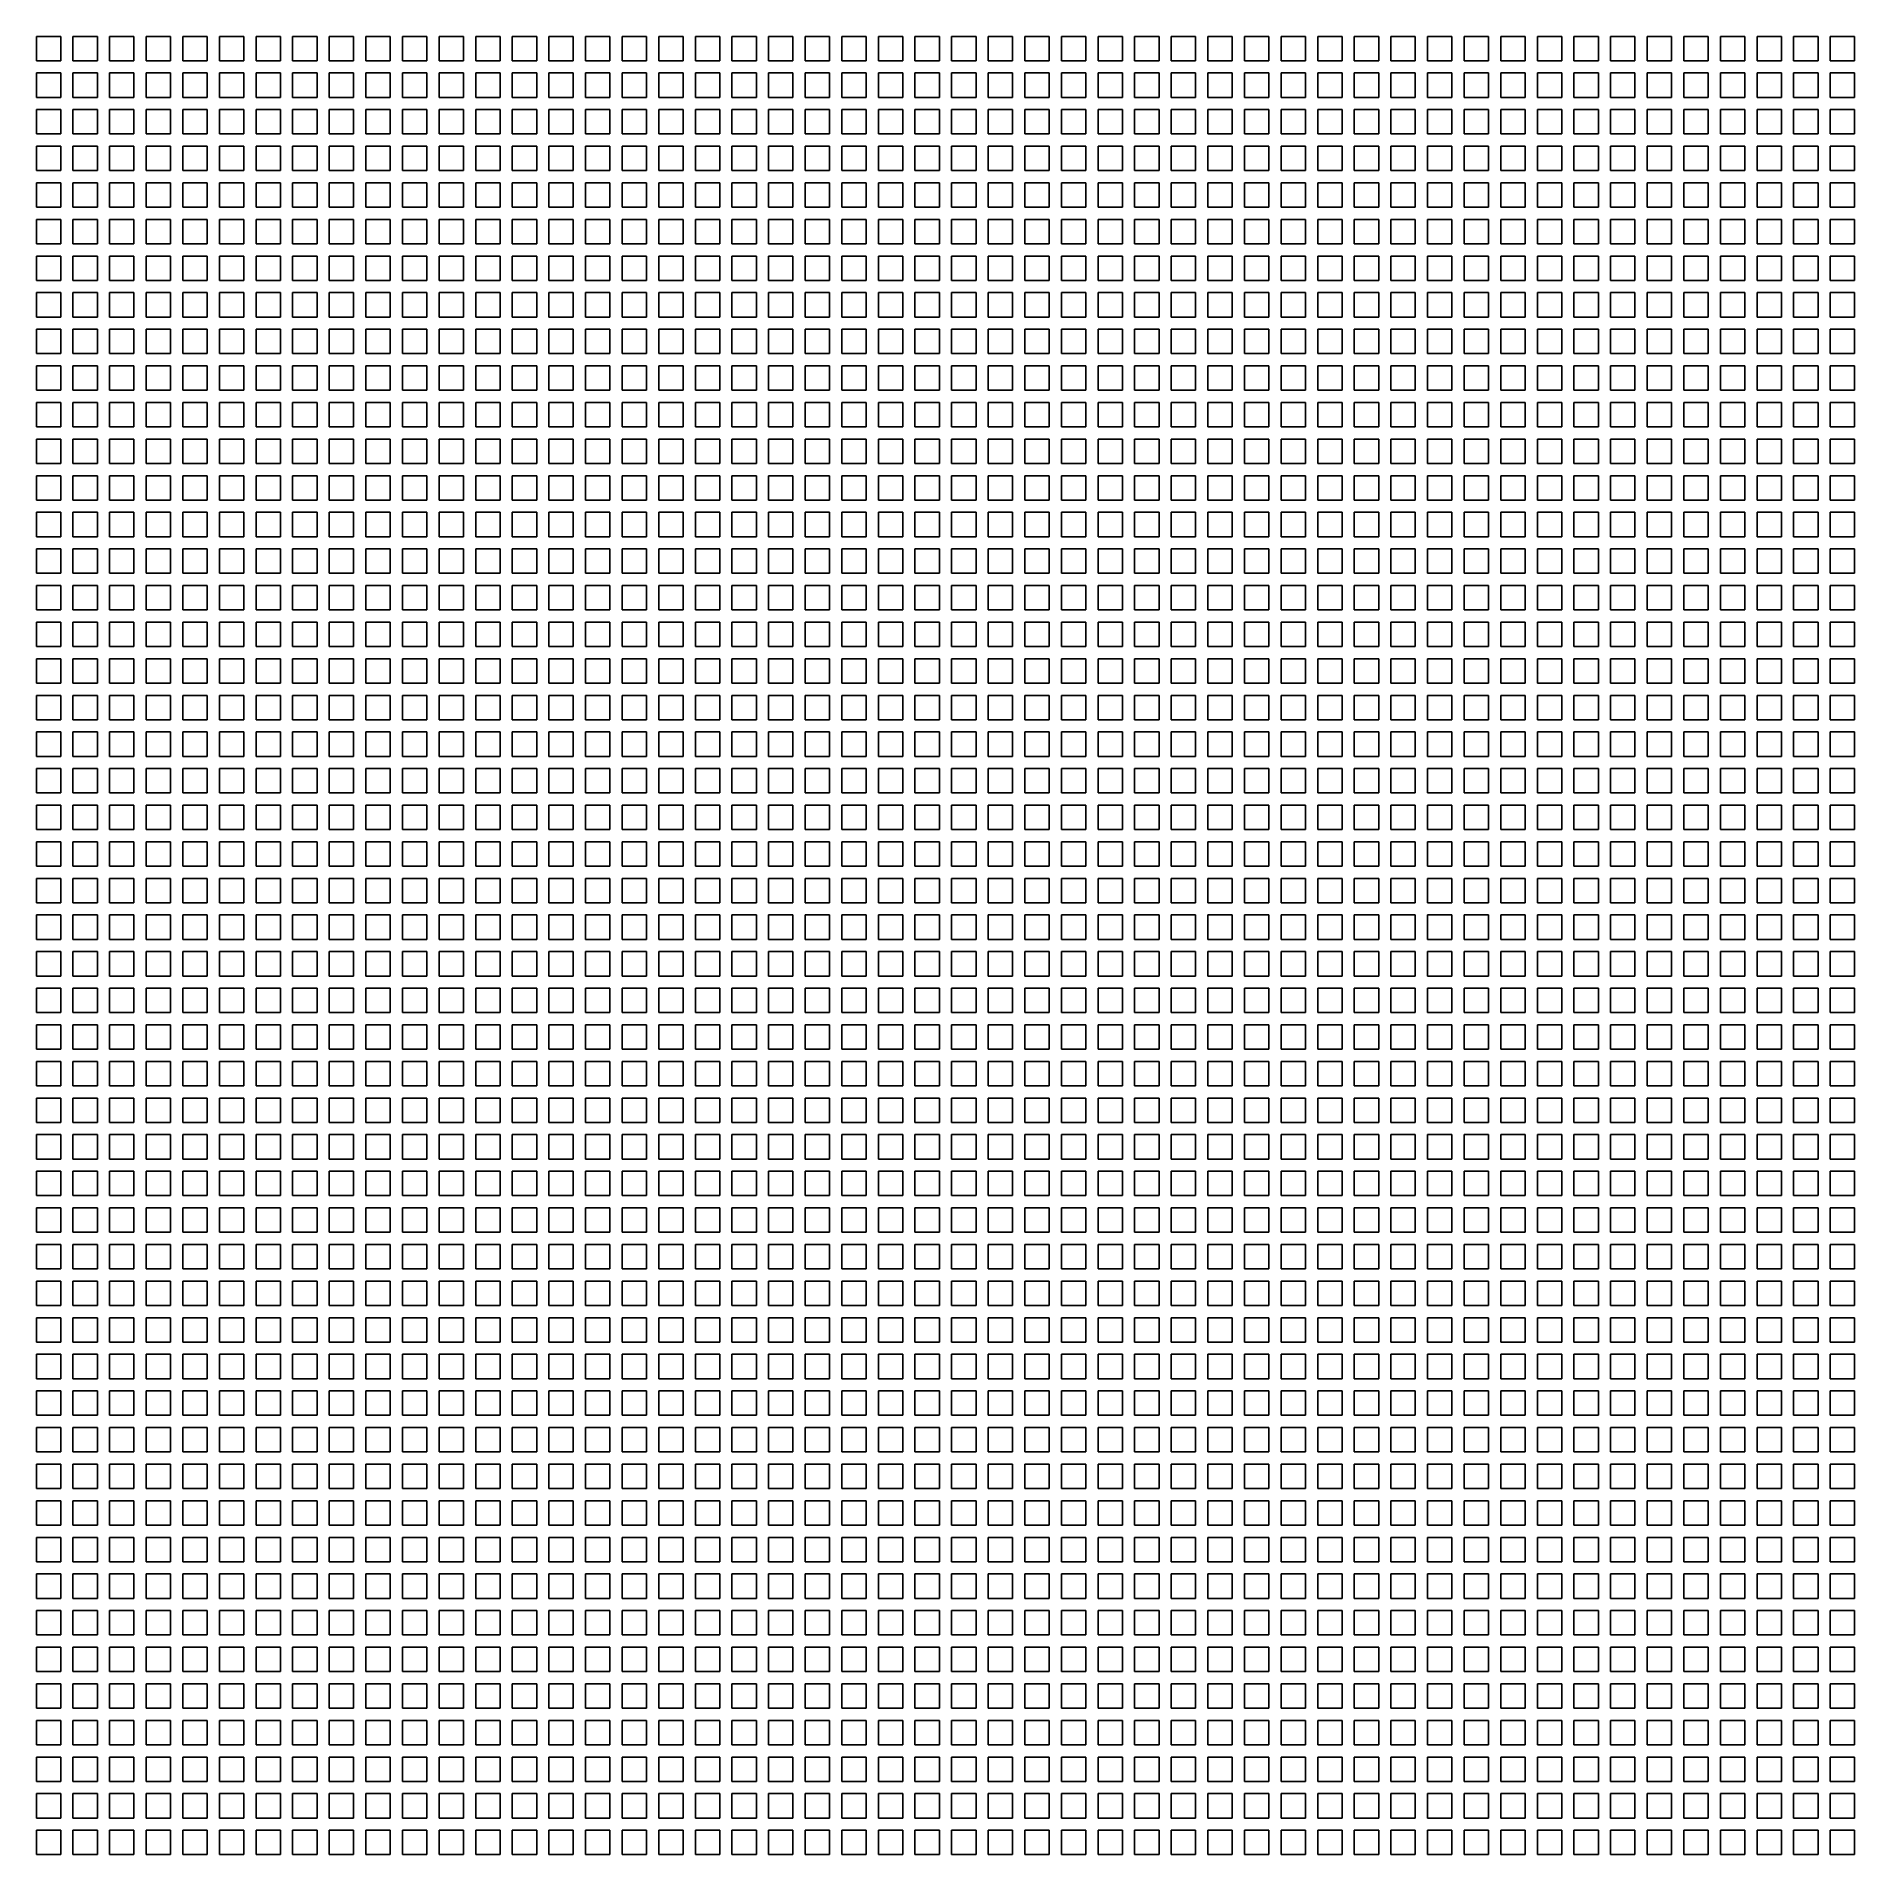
# Model space of a CAD drawing. Extents: x 0 to 745, y 0 to 745.
import ezdxf

# ---------------------------------------------------------------- set-up
doc = ezdxf.new("R2010")
doc.units = 0
doc.layers.get('0').update_dxf_attribs({"linetype": 'CONTINUOUS'})

msp = doc.modelspace()

# ---------------------------------------------------------------- linework, layer by layer
for p, q in [((10, 745), (0, 745)), ((0, 745), (0, 735)), ((0, 745), (10, 745)), ((10, 735), (10, 745)), ((25, 745), (15, 745)), ((15, 745), (15, 735)), ((15, 745), (25, 745)), ((25, 735), (25, 745)), ((40, 745), (30, 745)), ((30, 745), (30, 735)), ((30, 745), (40, 745)), ((40, 735), (40, 745)), ((55, 745), (45, 745)), ((45, 745), (45, 735)), ((45, 745), (55, 745)), ((55, 735), (55, 745)), ((70, 745), (60, 745)), ((60, 745), (60, 735)), ((60, 745), (70, 745)), ((70, 735), (70, 745)), ((85, 745), (75, 745)), ((75, 745), (75, 735)), ((75, 745), (85, 745)), ((85, 735), (85, 745)), ((100, 745), (90, 745)), ((90, 745), (90, 735)), ((90, 745), (100, 745)), ((100, 735), (100, 745)), ((115, 745), (105, 745)), ((105, 745), (105, 735)), ((105, 745), (115, 745)), ((115, 735), (115, 745)), ((130, 745), (120, 745)), ((120, 745), (120, 735)), ((120, 745), (130, 745)), ((130, 735), (130, 745)), ((145, 745), (135, 745)), ((135, 745), (135, 735)), ((135, 745), (145, 745)), ((145, 735), (145, 745)), ((160, 745), (150, 745)), ((150, 745), (150, 735)), ((150, 745), (160, 745)), ((160, 735), (160, 745)), ((175, 745), (165, 745)), ((165, 745), (165, 735)), ((165, 745), (175, 745)), ((175, 735), (175, 745)), ((190, 745), (180, 745)), ((180, 745), (180, 735)), ((180, 745), (190, 745)), ((190, 735), (190, 745)), ((205, 745), (195, 745)), ((195, 745), (195, 735)), ((195, 745), (205, 745)), ((205, 735), (205, 745)), ((220, 745), (210, 745)), ((210, 745), (210, 735)), ((210, 745), (220, 745)), ((220, 735), (220, 745)), ((235, 745), (225, 745)), ((225, 745), (225, 735)), ((225, 745), (235, 745)), ((235, 735), (235, 745)), ((250, 745), (240, 745)), ((240, 745), (240, 735)), ((240, 745), (250, 745)), ((250, 735), (250, 745)), ((265, 745), (255, 745)), ((255, 745), (255, 735)), ((255, 745), (265, 745)), ((265, 735), (265, 745)), ((280, 745), (270, 745)), ((270, 745), (270, 735)), ((270, 745), (280, 745)), ((280, 735), (280, 745)), ((295, 745), (285, 745)), ((285, 745), (285, 735)), ((285, 745), (295, 745)), ((295, 735), (295, 745)), ((310, 745), (300, 745)), ((300, 745), (300, 735)), ((300, 745), (310, 745)), ((310, 735), (310, 745)), ((325, 745), (315, 745)), ((315, 745), (315, 735)), ((315, 745), (325, 745)), ((325, 735), (325, 745)), ((340, 745), (330, 745)), ((330, 745), (330, 735)), ((330, 745), (340, 745)), ((340, 735), (340, 745)), ((355, 745), (345, 745)), ((345, 745), (345, 735)), ((345, 745), (355, 745)), ((355, 735), (355, 745)), ((370, 745), (360, 745)), ((360, 745), (360, 735)), ((360, 745), (370, 745)), ((370, 735), (370, 745)), ((385, 745), (375, 745)), ((375, 745), (375, 735)), ((375, 745), (385, 745)), ((385, 735), (385, 745)), ((400, 745), (390, 745)), ((390, 745), (390, 735)), ((390, 745), (400, 745)), ((400, 735), (400, 745)), ((415, 745), (405, 745)), ((405, 745), (405, 735)), ((405, 745), (415, 745)), ((415, 735), (415, 745)), ((430, 745), (420, 745)), ((420, 745), (420, 735)), ((420, 745), (430, 745)), ((430, 735), (430, 745)), ((445, 745), (435, 745)), ((435, 745), (435, 735)), ((435, 745), (445, 745)), ((445, 735), (445, 745)), ((460, 745), (450, 745)), ((450, 745), (450, 735)), ((450, 745), (460, 745)), ((460, 735), (460, 745)), ((475, 745), (465, 745)), ((465, 745), (465, 735)), ((465, 745), (475, 745)), ((475, 735), (475, 745)), ((490, 745), (480, 745)), ((480, 745), (480, 735)), ((480, 745), (490, 745)), ((490, 735), (490, 745)), ((505, 745), (495, 745)), ((495, 745), (495, 735)), ((495, 745), (505, 745)), ((505, 735), (505, 745)), ((520, 745), (510, 745)), ((510, 745), (510, 735)), ((510, 745), (520, 745)), ((520, 735), (520, 745)), ((535, 745), (525, 745)), ((525, 745), (525, 735)), ((525, 745), (535, 745)), ((535, 735), (535, 745)), ((550, 745), (540, 745)), ((540, 745), (540, 735)), ((540, 745), (550, 745)), ((550, 735), (550, 745)), ((565, 745), (555, 745)), ((555, 745), (555, 735)), ((555, 745), (565, 745)), ((565, 735), (565, 745)), ((580, 745), (570, 745)), ((570, 745), (570, 735)), ((570, 745), (580, 745)), ((580, 735), (580, 745)), ((595, 745), (585, 745)), ((585, 745), (585, 735)), ((585, 745), (595, 745)), ((595, 735), (595, 745)), ((610, 745), (600, 745)), ((600, 745), (600, 735)), ((600, 745), (610, 745)), ((610, 735), (610, 745)), ((625, 745), (615, 745)), ((615, 745), (615, 735)), ((615, 745), (625, 745)), ((625, 735), (625, 745)), ((640, 745), (630, 745)), ((630, 745), (630, 735)), ((630, 745), (640, 745)), ((640, 735), (640, 745)), ((655, 745), (645, 745)), ((645, 745), (645, 735)), ((645, 745), (655, 745)), ((655, 735), (655, 745)), ((670, 745), (660, 745)), ((660, 745), (660, 735)), ((660, 745), (670, 745)), ((670, 735), (670, 745)), ((685, 745), (675, 745)), ((675, 745), (675, 735)), ((675, 745), (685, 745)), ((685, 735), (685, 745)), ((700, 745), (690, 745)), ((690, 745), (690, 735)), ((690, 745), (700, 745)), ((700, 735), (700, 745)), ((715, 745), (705, 745)), ((705, 745), (705, 735)), ((705, 745), (715, 745)), ((715, 735), (715, 745)), ((730, 745), (720, 745)), ((720, 745), (720, 735)), ((720, 745), (730, 745)), ((730, 735), (730, 745)), ((745, 745), (735, 745)), ((735, 745), (735, 735)), ((735, 745), (745, 745)), ((745, 735), (745, 745)), ((0, 735), (10, 735)), ((15, 735), (25, 735)), ((30, 735), (40, 735)), ((45, 735), (55, 735)), ((60, 735), (70, 735)), ((75, 735), (85, 735)), ((90, 735), (100, 735)), ((105, 735), (115, 735)), ((120, 735), (130, 735)), ((135, 735), (145, 735)), ((150, 735), (160, 735)), ((165, 735), (175, 735)), ((180, 735), (190, 735)), ((195, 735), (205, 735)), ((210, 735), (220, 735)), ((225, 735), (235, 735)), ((240, 735), (250, 735)), ((255, 735), (265, 735)), ((270, 735), (280, 735)), ((285, 735), (295, 735)), ((300, 735), (310, 735)), ((315, 735), (325, 735)), ((330, 735), (340, 735)), ((345, 735), (355, 735)), ((360, 735), (370, 735)), ((375, 735), (385, 735)), ((390, 735), (400, 735)), ((405, 735), (415, 735)), ((420, 735), (430, 735)), ((435, 735), (445, 735)), ((450, 735), (460, 735)), ((465, 735), (475, 735)), ((480, 735), (490, 735)), ((495, 735), (505, 735)), ((510, 735), (520, 735)), ((525, 735), (535, 735)), ((540, 735), (550, 735)), ((555, 735), (565, 735)), ((570, 735), (580, 735)), ((585, 735), (595, 735)), ((600, 735), (610, 735)), ((615, 735), (625, 735)), ((630, 735), (640, 735)), ((645, 735), (655, 735)), ((660, 735), (670, 735)), ((675, 735), (685, 735)), ((690, 735), (700, 735)), ((705, 735), (715, 735)), ((720, 735), (730, 735)), ((735, 735), (745, 735)), ((10, 730), (0, 730)), ((0, 730), (0, 720)), ((0, 730), (10, 730)), ((10, 720), (10, 730)), ((25, 730), (15, 730)), ((15, 730), (15, 720)), ((15, 730), (25, 730)), ((25, 720), (25, 730)), ((40, 730), (30, 730)), ((30, 730), (30, 720)), ((30, 730), (40, 730)), ((40, 720), (40, 730)), ((55, 730), (45, 730)), ((45, 730), (45, 720)), ((45, 730), (55, 730)), ((55, 720), (55, 730)), ((70, 730), (60, 730)), ((60, 730), (60, 720)), ((60, 730), (70, 730)), ((70, 720), (70, 730)), ((85, 730), (75, 730)), ((75, 730), (75, 720)), ((75, 730), (85, 730)), ((85, 720), (85, 730)), ((100, 730), (90, 730)), ((90, 730), (90, 720)), ((90, 730), (100, 730)), ((100, 720), (100, 730)), ((115, 730), (105, 730)), ((105, 730), (105, 720)), ((105, 730), (115, 730)), ((115, 720), (115, 730)), ((130, 730), (120, 730)), ((120, 730), (120, 720)), ((120, 730), (130, 730)), ((130, 720), (130, 730)), ((145, 730), (135, 730)), ((135, 730), (135, 720)), ((135, 730), (145, 730)), ((145, 720), (145, 730)), ((160, 730), (150, 730)), ((150, 730), (150, 720)), ((150, 730), (160, 730)), ((160, 720), (160, 730)), ((175, 730), (165, 730)), ((165, 730), (165, 720)), ((165, 730), (175, 730)), ((175, 720), (175, 730)), ((190, 730), (180, 730)), ((180, 730), (180, 720)), ((180, 730), (190, 730)), ((190, 720), (190, 730)), ((205, 730), (195, 730)), ((195, 730), (195, 720)), ((195, 730), (205, 730)), ((205, 720), (205, 730)), ((220, 730), (210, 730)), ((210, 730), (210, 720)), ((210, 730), (220, 730)), ((220, 720), (220, 730)), ((235, 730), (225, 730)), ((225, 730), (225, 720)), ((225, 730), (235, 730)), ((235, 720), (235, 730)), ((250, 730), (240, 730)), ((240, 730), (240, 720)), ((240, 730), (250, 730)), ((250, 720), (250, 730)), ((265, 730), (255, 730)), ((255, 730), (255, 720)), ((255, 730), (265, 730)), ((265, 720), (265, 730)), ((280, 730), (270, 730)), ((270, 730), (270, 720)), ((270, 730), (280, 730)), ((280, 720), (280, 730)), ((295, 730), (285, 730)), ((285, 730), (285, 720)), ((285, 730), (295, 730)), ((295, 720), (295, 730)), ((310, 730), (300, 730)), ((300, 730), (300, 720)), ((300, 730), (310, 730)), ((310, 720), (310, 730)), ((325, 730), (315, 730)), ((315, 730), (315, 720)), ((315, 730), (325, 730)), ((325, 720), (325, 730)), ((340, 730), (330, 730)), ((330, 730), (330, 720)), ((330, 730), (340, 730)), ((340, 720), (340, 730)), ((355, 730), (345, 730)), ((345, 730), (345, 720)), ((345, 730), (355, 730)), ((355, 720), (355, 730)), ((370, 730), (360, 730)), ((360, 730), (360, 720)), ((360, 730), (370, 730)), ((370, 720), (370, 730)), ((385, 730), (375, 730)), ((375, 730), (375, 720)), ((375, 730), (385, 730)), ((385, 720), (385, 730)), ((400, 730), (390, 730)), ((390, 730), (390, 720)), ((390, 730), (400, 730)), ((400, 720), (400, 730)), ((415, 730), (405, 730)), ((405, 730), (405, 720)), ((405, 730), (415, 730)), ((415, 720), (415, 730)), ((430, 730), (420, 730)), ((420, 730), (420, 720)), ((420, 730), (430, 730)), ((430, 720), (430, 730)), ((445, 730), (435, 730)), ((435, 730), (435, 720)), ((435, 730), (445, 730)), ((445, 720), (445, 730)), ((460, 730), (450, 730)), ((450, 730), (450, 720)), ((450, 730), (460, 730)), ((460, 720), (460, 730)), ((475, 730), (465, 730)), ((465, 730), (465, 720)), ((465, 730), (475, 730)), ((475, 720), (475, 730)), ((490, 730), (480, 730)), ((480, 730), (480, 720)), ((480, 730), (490, 730)), ((490, 720), (490, 730)), ((505, 730), (495, 730)), ((495, 730), (495, 720)), ((495, 730), (505, 730)), ((505, 720), (505, 730)), ((520, 730), (510, 730)), ((510, 730), (510, 720)), ((510, 730), (520, 730)), ((520, 720), (520, 730)), ((535, 730), (525, 730)), ((525, 730), (525, 720)), ((525, 730), (535, 730)), ((535, 720), (535, 730)), ((550, 730), (540, 730)), ((540, 730), (540, 720)), ((540, 730), (550, 730)), ((550, 720), (550, 730)), ((565, 730), (555, 730)), ((555, 730), (555, 720)), ((555, 730), (565, 730)), ((565, 720), (565, 730)), ((580, 730), (570, 730)), ((570, 730), (570, 720)), ((570, 730), (580, 730)), ((580, 720), (580, 730)), ((595, 730), (585, 730)), ((585, 730), (585, 720)), ((585, 730), (595, 730)), ((595, 720), (595, 730)), ((610, 730), (600, 730)), ((600, 730), (600, 720)), ((600, 730), (610, 730)), ((610, 720), (610, 730)), ((625, 730), (615, 730)), ((615, 730), (615, 720)), ((615, 730), (625, 730)), ((625, 720), (625, 730)), ((640, 730), (630, 730)), ((630, 730), (630, 720)), ((630, 730), (640, 730)), ((640, 720), (640, 730)), ((655, 730), (645, 730)), ((645, 730), (645, 720)), ((645, 730), (655, 730)), ((655, 720), (655, 730)), ((670, 730), (660, 730)), ((660, 730), (660, 720)), ((660, 730), (670, 730)), ((670, 720), (670, 730)), ((685, 730), (675, 730)), ((675, 730), (675, 720)), ((675, 730), (685, 730)), ((685, 720), (685, 730)), ((700, 730), (690, 730)), ((690, 730), (690, 720)), ((690, 730), (700, 730)), ((700, 720), (700, 730)), ((715, 730), (705, 730)), ((705, 730), (705, 720)), ((705, 730), (715, 730)), ((715, 720), (715, 730)), ((730, 730), (720, 730)), ((720, 730), (720, 720)), ((720, 730), (730, 730)), ((730, 720), (730, 730)), ((745, 730), (735, 730)), ((735, 730), (735, 720)), ((735, 730), (745, 730)), ((745, 720), (745, 730)), ((0, 720), (10, 720)), ((15, 720), (25, 720)), ((30, 720), (40, 720)), ((45, 720), (55, 720)), ((60, 720), (70, 720)), ((75, 720), (85, 720)), ((90, 720), (100, 720)), ((105, 720), (115, 720)), ((120, 720), (130, 720)), ((135, 720), (145, 720)), ((150, 720), (160, 720)), ((165, 720), (175, 720)), ((180, 720), (190, 720)), ((195, 720), (205, 720)), ((210, 720), (220, 720)), ((225, 720), (235, 720)), ((240, 720), (250, 720)), ((255, 720), (265, 720)), ((270, 720), (280, 720)), ((285, 720), (295, 720)), ((300, 720), (310, 720)), ((315, 720), (325, 720)), ((330, 720), (340, 720)), ((345, 720), (355, 720)), ((360, 720), (370, 720)), ((375, 720), (385, 720)), ((390, 720), (400, 720)), ((405, 720), (415, 720)), ((420, 720), (430, 720)), ((435, 720), (445, 720)), ((450, 720), (460, 720)), ((465, 720), (475, 720)), ((480, 720), (490, 720)), ((495, 720), (505, 720)), ((510, 720), (520, 720)), ((525, 720), (535, 720)), ((540, 720), (550, 720)), ((555, 720), (565, 720)), ((570, 720), (580, 720)), ((585, 720), (595, 720)), ((600, 720), (610, 720)), ((615, 720), (625, 720)), ((630, 720), (640, 720)), ((645, 720), (655, 720)), ((660, 720), (670, 720)), ((675, 720), (685, 720)), ((690, 720), (700, 720)), ((705, 720), (715, 720)), ((720, 720), (730, 720)), ((735, 720), (745, 720)), ((10, 715), (0, 715)), ((0, 715), (0, 705)), ((0, 715), (10, 715)), ((10, 705), (10, 715)), ((25, 715), (15, 715)), ((15, 715), (15, 705)), ((15, 715), (25, 715)), ((25, 705), (25, 715)), ((40, 715), (30, 715)), ((30, 715), (30, 705)), ((30, 715), (40, 715)), ((40, 705), (40, 715)), ((55, 715), (45, 715)), ((45, 715), (45, 705)), ((45, 715), (55, 715)), ((55, 705), (55, 715)), ((70, 715), (60, 715)), ((60, 715), (60, 705)), ((60, 715), (70, 715)), ((70, 705), (70, 715)), ((85, 715), (75, 715)), ((75, 715), (75, 705)), ((75, 715), (85, 715)), ((85, 705), (85, 715)), ((100, 715), (90, 715)), ((90, 715), (90, 705)), ((90, 715), (100, 715)), ((100, 705), (100, 715)), ((115, 715), (105, 715)), ((105, 715), (105, 705)), ((105, 715), (115, 715)), ((115, 705), (115, 715)), ((130, 715), (120, 715)), ((120, 715), (120, 705)), ((120, 715), (130, 715)), ((130, 705), (130, 715)), ((145, 715), (135, 715)), ((135, 715), (135, 705)), ((135, 715), (145, 715)), ((145, 705), (145, 715)), ((160, 715), (150, 715)), ((150, 715), (150, 705)), ((150, 715), (160, 715)), ((160, 705), (160, 715)), ((175, 715), (165, 715)), ((165, 715), (165, 705)), ((165, 715), (175, 715)), ((175, 705), (175, 715)), ((190, 715), (180, 715)), ((180, 715), (180, 705)), ((180, 715), (190, 715)), ((190, 705), (190, 715)), ((205, 715), (195, 715)), ((195, 715), (195, 705)), ((195, 715), (205, 715)), ((205, 705), (205, 715)), ((220, 715), (210, 715)), ((210, 715), (210, 705)), ((210, 715), (220, 715)), ((220, 705), (220, 715)), ((235, 715), (225, 715)), ((225, 715), (225, 705)), ((225, 715), (235, 715)), ((235, 705), (235, 715)), ((250, 715), (240, 715)), ((240, 715), (240, 705)), ((240, 715), (250, 715)), ((250, 705), (250, 715)), ((265, 715), (255, 715)), ((255, 715), (255, 705)), ((255, 715), (265, 715)), ((265, 705), (265, 715)), ((280, 715), (270, 715)), ((270, 715), (270, 705)), ((270, 715), (280, 715)), ((280, 705), (280, 715)), ((295, 715), (285, 715)), ((285, 715), (285, 705)), ((285, 715), (295, 715)), ((295, 705), (295, 715)), ((310, 715), (300, 715)), ((300, 715), (300, 705)), ((300, 715), (310, 715)), ((310, 705), (310, 715)), ((325, 715), (315, 715)), ((315, 715), (315, 705)), ((315, 715), (325, 715)), ((325, 705), (325, 715)), ((340, 715), (330, 715)), ((330, 715), (330, 705)), ((330, 715), (340, 715)), ((340, 705), (340, 715)), ((355, 715), (345, 715)), ((345, 715), (345, 705)), ((345, 715), (355, 715)), ((355, 705), (355, 715)), ((370, 715), (360, 715)), ((360, 715), (360, 705)), ((360, 715), (370, 715)), ((370, 705), (370, 715)), ((385, 715), (375, 715)), ((375, 715), (375, 705)), ((375, 715), (385, 715)), ((385, 705), (385, 715)), ((400, 715), (390, 715)), ((390, 715), (390, 705)), ((390, 715), (400, 715)), ((400, 705), (400, 715)), ((415, 715), (405, 715)), ((405, 715), (405, 705)), ((405, 715), (415, 715)), ((415, 705), (415, 715)), ((430, 715), (420, 715)), ((420, 715), (420, 705)), ((420, 715), (430, 715)), ((430, 705), (430, 715)), ((445, 715), (435, 715)), ((435, 715), (435, 705)), ((435, 715), (445, 715)), ((445, 705), (445, 715)), ((460, 715), (450, 715)), ((450, 715), (450, 705)), ((450, 715), (460, 715)), ((460, 705), (460, 715)), ((475, 715), (465, 715)), ((465, 715), (465, 705)), ((465, 715), (475, 715)), ((475, 705), (475, 715)), ((490, 715), (480, 715)), ((480, 715), (480, 705)), ((480, 715), (490, 715)), ((490, 705), (490, 715)), ((505, 715), (495, 715)), ((495, 715), (495, 705)), ((495, 715), (505, 715)), ((505, 705), (505, 715)), ((520, 715), (510, 715)), ((510, 715), (510, 705)), ((510, 715), (520, 715)), ((520, 705), (520, 715)), ((535, 715), (525, 715)), ((525, 715), (525, 705)), ((525, 715), (535, 715)), ((535, 705), (535, 715)), ((550, 715), (540, 715)), ((540, 715), (540, 705)), ((540, 715), (550, 715)), ((550, 705), (550, 715)), ((565, 715), (555, 715)), ((555, 715), (555, 705)), ((555, 715), (565, 715)), ((565, 705), (565, 715)), ((580, 715), (570, 715)), ((570, 715), (570, 705)), ((570, 715), (580, 715)), ((580, 705), (580, 715)), ((595, 715), (585, 715)), ((585, 715), (585, 705)), ((585, 715), (595, 715)), ((595, 705), (595, 715)), ((610, 715), (600, 715)), ((600, 715), (600, 705)), ((600, 715), (610, 715)), ((610, 705), (610, 715)), ((625, 715), (615, 715)), ((615, 715), (615, 705)), ((615, 715), (625, 715)), ((625, 705), (625, 715)), ((640, 715), (630, 715)), ((630, 715), (630, 705)), ((630, 715), (640, 715)), ((640, 705), (640, 715)), ((655, 715), (645, 715)), ((645, 715), (645, 705)), ((645, 715), (655, 715)), ((655, 705), (655, 715)), ((670, 715), (660, 715)), ((660, 715), (660, 705)), ((660, 715), (670, 715)), ((670, 705), (670, 715)), ((685, 715), (675, 715)), ((675, 715), (675, 705)), ((675, 715), (685, 715)), ((685, 705), (685, 715)), ((700, 715), (690, 715)), ((690, 715), (690, 705)), ((690, 715), (700, 715)), ((700, 705), (700, 715)), ((715, 715), (705, 715)), ((705, 715), (705, 705)), ((705, 715), (715, 715)), ((715, 705), (715, 715)), ((730, 715), (720, 715)), ((720, 715), (720, 705)), ((720, 715), (730, 715)), ((730, 705), (730, 715)), ((745, 715), (735, 715)), ((735, 715), (735, 705)), ((735, 715), (745, 715)), ((745, 705), (745, 715)), ((0, 705), (10, 705)), ((15, 705), (25, 705)), ((30, 705), (40, 705)), ((45, 705), (55, 705)), ((60, 705), (70, 705)), ((75, 705), (85, 705)), ((90, 705), (100, 705)), ((105, 705), (115, 705)), ((120, 705), (130, 705)), ((135, 705), (145, 705)), ((150, 705), (160, 705)), ((165, 705), (175, 705)), ((180, 705), (190, 705)), ((195, 705), (205, 705)), ((210, 705), (220, 705)), ((225, 705), (235, 705)), ((240, 705), (250, 705)), ((255, 705), (265, 705)), ((270, 705), (280, 705)), ((285, 705), (295, 705)), ((300, 705), (310, 705)), ((315, 705), (325, 705)), ((330, 705), (340, 705)), ((345, 705), (355, 705)), ((360, 705), (370, 705)), ((375, 705), (385, 705)), ((390, 705), (400, 705)), ((405, 705), (415, 705)), ((420, 705), (430, 705)), ((435, 705), (445, 705)), ((450, 705), (460, 705)), ((465, 705), (475, 705)), ((480, 705), (490, 705)), ((495, 705), (505, 705)), ((510, 705), (520, 705)), ((525, 705), (535, 705)), ((540, 705), (550, 705)), ((555, 705), (565, 705)), ((570, 705), (580, 705)), ((585, 705), (595, 705)), ((600, 705), (610, 705)), ((615, 705), (625, 705)), ((630, 705), (640, 705)), ((645, 705), (655, 705)), ((660, 705), (670, 705)), ((675, 705), (685, 705)), ((690, 705), (700, 705)), ((705, 705), (715, 705)), ((720, 705), (730, 705)), ((735, 705), (745, 705)), ((10, 700), (0, 700)), ((0, 700), (0, 690)), ((0, 700), (10, 700)), ((10, 690), (10, 700)), ((25, 700), (15, 700)), ((15, 700), (15, 690)), ((15, 700), (25, 700)), ((25, 690), (25, 700)), ((40, 700), (30, 700)), ((30, 700), (30, 690)), ((30, 700), (40, 700)), ((40, 690), (40, 700)), ((55, 700), (45, 700)), ((45, 700), (45, 690)), ((45, 700), (55, 700)), ((55, 690), (55, 700)), ((70, 700), (60, 700)), ((60, 700), (60, 690)), ((60, 700), (70, 700)), ((70, 690), (70, 700)), ((85, 700), (75, 700)), ((75, 700), (75, 690)), ((75, 700), (85, 700)), ((85, 690), (85, 700)), ((100, 700), (90, 700)), ((90, 700), (90, 690)), ((90, 700), (100, 700)), ((100, 690), (100, 700)), ((115, 700), (105, 700)), ((105, 700), (105, 690)), ((105, 700), (115, 700)), ((115, 690), (115, 700)), ((130, 700), (120, 700)), ((120, 700), (120, 690)), ((120, 700), (130, 700)), ((130, 690), (130, 700)), ((145, 700), (135, 700)), ((135, 700), (135, 690)), ((135, 700), (145, 700)), ((145, 690), (145, 700)), ((160, 700), (150, 700)), ((150, 700), (150, 690)), ((150, 700), (160, 700)), ((160, 690), (160, 700)), ((175, 700), (165, 700)), ((165, 700), (165, 690)), ((165, 700), (175, 700)), ((175, 690), (175, 700)), ((190, 700), (180, 700)), ((180, 700), (180, 690)), ((180, 700), (190, 700)), ((190, 690), (190, 700)), ((205, 700), (195, 700)), ((195, 700), (195, 690)), ((195, 700), (205, 700)), ((205, 690), (205, 700)), ((220, 700), (210, 700)), ((210, 700), (210, 690)), ((210, 700), (220, 700)), ((220, 690), (220, 700)), ((235, 700), (225, 700)), ((225, 700), (225, 690)), ((225, 700), (235, 700)), ((235, 690), (235, 700)), ((250, 700), (240, 700)), ((240, 700), (240, 690)), ((240, 700), (250, 700)), ((250, 690), (250, 700)), ((265, 700), (255, 700)), ((255, 700), (255, 690)), ((255, 700), (265, 700)), ((265, 690), (265, 700)), ((280, 700), (270, 700)), ((270, 700), (270, 690)), ((270, 700), (280, 700)), ((280, 690), (280, 700)), ((295, 700), (285, 700)), ((285, 700), (285, 690)), ((285, 700), (295, 700)), ((295, 690), (295, 700)), ((310, 700), (300, 700)), ((300, 700), (300, 690)), ((300, 700), (310, 700)), ((310, 690), (310, 700)), ((325, 700), (315, 700)), ((315, 700), (315, 690)), ((315, 700), (325, 700)), ((325, 690), (325, 700)), ((340, 700), (330, 700)), ((330, 700), (330, 690)), ((330, 700), (340, 700)), ((340, 690), (340, 700)), ((355, 700), (345, 700)), ((345, 700), (345, 690)), ((345, 700), (355, 700)), ((355, 690), (355, 700)), ((370, 700), (360, 700)), ((360, 700), (360, 690)), ((360, 700), (370, 700)), ((370, 690), (370, 700)), ((385, 700), (375, 700)), ((375, 700), (375, 690)), ((375, 700), (385, 700)), ((385, 690), (385, 700)), ((400, 700), (390, 700)), ((390, 700), (390, 690)), ((390, 700), (400, 700)), ((400, 690), (400, 700)), ((415, 700), (405, 700)), ((405, 700), (405, 690)), ((405, 700), (415, 700)), ((415, 690), (415, 700)), ((430, 700), (420, 700)), ((420, 700), (420, 690)), ((420, 700), (430, 700)), ((430, 690), (430, 700)), ((445, 700), (435, 700)), ((435, 700), (435, 690)), ((435, 700), (445, 700)), ((445, 690), (445, 700)), ((460, 700), (450, 700)), ((450, 700), (450, 690)), ((450, 700), (460, 700)), ((460, 690), (460, 700)), ((475, 700), (465, 700)), ((465, 700), (465, 690)), ((465, 700), (475, 700)), ((475, 690), (475, 700)), ((490, 700), (480, 700)), ((480, 700), (480, 690)), ((480, 700), (490, 700)), ((490, 690), (490, 700)), ((505, 700), (495, 700)), ((495, 700), (495, 690)), ((495, 700), (505, 700)), ((505, 690), (505, 700)), ((520, 700), (510, 700)), ((510, 700), (510, 690)), ((510, 700), (520, 700)), ((520, 690), (520, 700)), ((535, 700), (525, 700)), ((525, 700), (525, 690)), ((525, 700), (535, 700)), ((535, 690), (535, 700)), ((550, 700), (540, 700)), ((540, 700), (540, 690)), ((540, 700), (550, 700)), ((550, 690), (550, 700)), ((565, 700), (555, 700)), ((555, 700), (555, 690)), ((555, 700), (565, 700)), ((565, 690), (565, 700)), ((580, 700), (570, 700)), ((570, 700), (570, 690)), ((570, 700), (580, 700)), ((580, 690), (580, 700)), ((595, 700), (585, 700)), ((585, 700), (585, 690)), ((585, 700), (595, 700)), ((595, 690), (595, 700)), ((610, 700), (600, 700)), ((600, 700), (600, 690)), ((600, 700), (610, 700)), ((610, 690), (610, 700)), ((625, 700), (615, 700)), ((615, 700), (615, 690)), ((615, 700), (625, 700)), ((625, 690), (625, 700)), ((640, 700), (630, 700)), ((630, 700), (630, 690)), ((630, 700), (640, 700)), ((640, 690), (640, 700)), ((655, 700), (645, 700)), ((645, 700), (645, 690)), ((645, 700), (655, 700)), ((655, 690), (655, 700)), ((670, 700), (660, 700)), ((660, 700), (660, 690)), ((660, 700), (670, 700)), ((670, 690), (670, 700)), ((685, 700), (675, 700)), ((675, 700), (675, 690)), ((675, 700), (685, 700)), ((685, 690), (685, 700)), ((700, 700), (690, 700)), ((690, 700), (690, 690)), ((690, 700), (700, 700)), ((700, 690), (700, 700)), ((715, 700), (705, 700)), ((705, 700), (705, 690)), ((705, 700), (715, 700)), ((715, 690), (715, 700)), ((730, 700), (720, 700)), ((720, 700), (720, 690)), ((720, 700), (730, 700)), ((730, 690), (730, 700)), ((745, 700), (735, 700)), ((735, 700), (735, 690)), ((735, 700), (745, 700)), ((745, 690), (745, 700)), ((0, 690), (10, 690)), ((15, 690), (25, 690)), ((30, 690), (40, 690)), ((45, 690), (55, 690)), ((60, 690), (70, 690)), ((75, 690), (85, 690)), ((90, 690), (100, 690)), ((105, 690), (115, 690)), ((120, 690), (130, 690)), ((135, 690), (145, 690)), ((150, 690), (160, 690)), ((165, 690), (175, 690)), ((180, 690), (190, 690)), ((195, 690), (205, 690)), ((210, 690), (220, 690)), ((225, 690), (235, 690)), ((240, 690), (250, 690)), ((255, 690), (265, 690)), ((270, 690), (280, 690)), ((285, 690), (295, 690)), ((300, 690), (310, 690)), ((315, 690), (325, 690)), ((330, 690), (340, 690)), ((345, 690), (355, 690)), ((360, 690), (370, 690)), ((375, 690), (385, 690)), ((390, 690), (400, 690)), ((405, 690), (415, 690)), ((420, 690), (430, 690)), ((435, 690), (445, 690)), ((450, 690), (460, 690)), ((465, 690), (475, 690)), ((480, 690), (490, 690)), ((495, 690), (505, 690)), ((510, 690), (520, 690)), ((525, 690), (535, 690)), ((540, 690), (550, 690)), ((555, 690), (565, 690)), ((570, 690), (580, 690)), ((585, 690), (595, 690)), ((600, 690), (610, 690)), ((615, 690), (625, 690)), ((630, 690), (640, 690)), ((645, 690), (655, 690)), ((660, 690), (670, 690)), ((675, 690), (685, 690)), ((690, 690), (700, 690)), ((705, 690), (715, 690)), ((720, 690), (730, 690)), ((735, 690), (745, 690)), ((10, 685), (0, 685)), ((0, 685), (0, 675)), ((0, 685), (10, 685)), ((10, 675), (10, 685)), ((25, 685), (15, 685)), ((15, 685), (15, 675)), ((15, 685), (25, 685)), ((25, 675), (25, 685)), ((40, 685), (30, 685)), ((30, 685), (30, 675)), ((30, 685), (40, 685)), ((40, 675), (40, 685)), ((55, 685), (45, 685)), ((45, 685), (45, 675)), ((45, 685), (55, 685)), ((55, 675), (55, 685)), ((70, 685), (60, 685)), ((60, 685), (60, 675)), ((60, 685), (70, 685)), ((70, 675), (70, 685)), ((85, 685), (75, 685)), ((75, 685), (75, 675)), ((75, 685), (85, 685)), ((85, 675), (85, 685)), ((100, 685), (90, 685)), ((90, 685), (90, 675)), ((90, 685), (100, 685)), ((100, 675), (100, 685)), ((115, 685), (105, 685)), ((105, 685), (105, 675)), ((105, 685), (115, 685)), ((115, 675), (115, 685)), ((130, 685), (120, 685)), ((120, 685), (120, 675)), ((120, 685), (130, 685)), ((130, 675), (130, 685)), ((145, 685), (135, 685)), ((135, 685), (135, 675)), ((135, 685), (145, 685)), ((145, 675), (145, 685)), ((160, 685), (150, 685)), ((150, 685), (150, 675)), ((150, 685), (160, 685)), ((160, 675), (160, 685)), ((175, 685), (165, 685)), ((165, 685), (165, 675)), ((165, 685), (175, 685)), ((175, 675), (175, 685)), ((190, 685), (180, 685)), ((180, 685), (180, 675)), ((180, 685), (190, 685)), ((190, 675), (190, 685)), ((205, 685), (195, 685)), ((195, 685), (195, 675)), ((195, 685), (205, 685)), ((205, 675), (205, 685)), ((220, 685), (210, 685)), ((210, 685), (210, 675)), ((210, 685), (220, 685)), ((220, 675), (220, 685)), ((235, 685), (225, 685)), ((225, 685), (225, 675)), ((225, 685), (235, 685)), ((235, 675), (235, 685)), ((250, 685), (240, 685)), ((240, 685), (240, 675)), ((240, 685), (250, 685)), ((250, 675), (250, 685)), ((265, 685), (255, 685)), ((255, 685), (255, 675)), ((255, 685), (265, 685)), ((265, 675), (265, 685)), ((280, 685), (270, 685)), ((270, 685), (270, 675)), ((270, 685), (280, 685)), ((280, 675), (280, 685)), ((295, 685), (285, 685)), ((285, 685), (285, 675)), ((285, 685), (295, 685)), ((295, 675), (295, 685)), ((310, 685), (300, 685)), ((300, 685), (300, 675)), ((300, 685), (310, 685)), ((310, 675), (310, 685)), ((325, 685), (315, 685)), ((315, 685), (315, 675)), ((315, 685), (325, 685)), ((325, 675), (325, 685)), ((340, 685), (330, 685)), ((330, 685), (330, 675)), ((330, 685), (340, 685)), ((340, 675), (340, 685)), ((355, 685), (345, 685)), ((345, 685), (345, 675)), ((345, 685), (355, 685)), ((355, 675), (355, 685)), ((370, 685), (360, 685)), ((360, 685), (360, 675)), ((360, 685), (370, 685)), ((370, 675), (370, 685)), ((385, 685), (375, 685)), ((375, 685), (375, 675)), ((375, 685), (385, 685)), ((385, 675), (385, 685)), ((400, 685), (390, 685)), ((390, 685), (390, 675)), ((390, 685), (400, 685)), ((400, 675), (400, 685)), ((415, 685), (405, 685)), ((405, 685), (405, 675)), ((405, 685), (415, 685)), ((415, 675), (415, 685)), ((430, 685), (420, 685)), ((420, 685), (420, 675)), ((420, 685), (430, 685)), ((430, 675), (430, 685)), ((445, 685), (435, 685)), ((435, 685), (435, 675)), ((435, 685), (445, 685)), ((445, 675), (445, 685)), ((460, 685), (450, 685)), ((450, 685), (450, 675)), ((450, 685), (460, 685)), ((460, 675), (460, 685)), ((475, 685), (465, 685)), ((465, 685), (465, 675)), ((465, 685), (475, 685)), ((475, 675), (475, 685)), ((490, 685), (480, 685)), ((480, 685), (480, 675)), ((480, 685), (490, 685)), ((490, 675), (490, 685)), ((505, 685), (495, 685)), ((495, 685), (495, 675)), ((495, 685), (505, 685)), ((505, 675), (505, 685)), ((520, 685), (510, 685)), ((510, 685), (510, 675)), ((510, 685), (520, 685)), ((520, 675), (520, 685)), ((535, 685), (525, 685)), ((525, 685), (525, 675)), ((525, 685), (535, 685)), ((535, 675), (535, 685)), ((550, 685), (540, 685)), ((540, 685), (540, 675)), ((540, 685), (550, 685)), ((550, 675), (550, 685)), ((565, 685), (555, 685)), ((555, 685), (555, 675)), ((555, 685), (565, 685)), ((565, 675), (565, 685)), ((580, 685), (570, 685)), ((570, 685), (570, 675)), ((570, 685), (580, 685)), ((580, 675), (580, 685)), ((595, 685), (585, 685)), ((585, 685), (585, 675)), ((585, 685), (595, 685)), ((595, 675), (595, 685)), ((610, 685), (600, 685)), ((600, 685), (600, 675)), ((600, 685), (610, 685)), ((610, 675), (610, 685)), ((625, 685), (615, 685)), ((615, 685), (615, 675)), ((615, 685), (625, 685)), ((625, 675), (625, 685)), ((640, 685), (630, 685)), ((630, 685), (630, 675)), ((630, 685), (640, 685)), ((640, 675), (640, 685)), ((655, 685), (645, 685)), ((645, 685), (645, 675)), ((645, 685), (655, 685)), ((655, 675), (655, 685)), ((670, 685), (660, 685)), ((660, 685), (660, 675)), ((660, 685), (670, 685)), ((670, 675), (670, 685)), ((685, 685), (675, 685)), ((675, 685), (675, 675)), ((675, 685), (685, 685)), ((685, 675), (685, 685)), ((700, 685), (690, 685)), ((690, 685), (690, 675)), ((690, 685), (700, 685)), ((700, 675), (700, 685)), ((715, 685), (705, 685)), ((705, 685), (705, 675)), ((705, 685), (715, 685)), ((715, 675), (715, 685)), ((730, 685), (720, 685)), ((720, 685), (720, 675)), ((720, 685), (730, 685)), ((730, 675), (730, 685)), ((745, 685), (735, 685)), ((735, 685), (735, 675)), ((735, 685), (745, 685)), ((745, 675), (745, 685)), ((0, 675), (10, 675)), ((15, 675), (25, 675)), ((30, 675), (40, 675)), ((45, 675), (55, 675)), ((60, 675), (70, 675)), ((75, 675), (85, 675)), ((90, 675), (100, 675)), ((105, 675), (115, 675)), ((120, 675), (130, 675)), ((135, 675), (145, 675)), ((150, 675), (160, 675)), ((165, 675), (175, 675)), ((180, 675), (190, 675)), ((195, 675), (205, 675)), ((210, 675), (220, 675)), ((225, 675), (235, 675)), ((240, 675), (250, 675)), ((255, 675), (265, 675)), ((270, 675), (280, 675)), ((285, 675), (295, 675)), ((300, 675), (310, 675)), ((315, 675), (325, 675)), ((330, 675), (340, 675)), ((345, 675), (355, 675)), ((360, 675), (370, 675)), ((375, 675), (385, 675)), ((390, 675), (400, 675)), ((405, 675), (415, 675)), ((420, 675), (430, 675)), ((435, 675), (445, 675)), ((450, 675), (460, 675)), ((465, 675), (475, 675)), ((480, 675), (490, 675)), ((495, 675), (505, 675)), ((510, 675), (520, 675)), ((525, 675), (535, 675)), ((540, 675), (550, 675)), ((555, 675), (565, 675)), ((570, 675), (580, 675)), ((585, 675), (595, 675)), ((600, 675), (610, 675)), ((615, 675), (625, 675)), ((630, 675), (640, 675)), ((645, 675), (655, 675)), ((660, 675), (670, 675)), ((675, 675), (685, 675)), ((690, 675), (700, 675)), ((705, 675), (715, 675)), ((720, 675), (730, 675)), ((735, 675), (745, 675)), ((10, 670), (0, 670)), ((0, 670), (0, 660)), ((0, 670), (10, 670)), ((10, 660), (10, 670)), ((25, 670), (15, 670)), ((15, 670), (15, 660)), ((15, 670), (25, 670)), ((25, 660), (25, 670)), ((40, 670), (30, 670)), ((30, 670), (30, 660)), ((30, 670), (40, 670)), ((40, 660), (40, 670)), ((55, 670), (45, 670)), ((45, 670), (45, 660)), ((45, 670), (55, 670)), ((55, 660), (55, 670)), ((70, 670), (60, 670)), ((60, 670), (60, 660)), ((60, 670), (70, 670)), ((70, 660), (70, 670)), ((85, 670), (75, 670)), ((75, 670), (75, 660)), ((75, 670), (85, 670)), ((85, 660), (85, 670)), ((100, 670), (90, 670)), ((90, 670), (90, 660)), ((90, 670), (100, 670)), ((100, 660), (100, 670)), ((115, 670), (105, 670)), ((105, 670), (105, 660)), ((105, 670), (115, 670)), ((115, 660), (115, 670)), ((130, 670), (120, 670)), ((120, 670), (120, 660)), ((120, 670), (130, 670)), ((130, 660), (130, 670)), ((145, 670), (135, 670)), ((135, 670), (135, 660)), ((135, 670), (145, 670)), ((145, 660), (145, 670)), ((160, 670), (150, 670)), ((150, 670), (150, 660)), ((150, 670), (160, 670)), ((160, 660), (160, 670)), ((175, 670), (165, 670)), ((165, 670), (165, 660)), ((165, 670), (175, 670)), ((175, 660), (175, 670)), ((190, 670), (180, 670)), ((180, 670), (180, 660)), ((180, 670), (190, 670)), ((190, 660), (190, 670)), ((205, 670), (195, 670)), ((195, 670), (195, 660)), ((195, 670), (205, 670)), ((205, 660), (205, 670)), ((220, 670), (210, 670)), ((210, 670), (210, 660)), ((210, 670), (220, 670)), ((220, 660), (220, 670)), ((235, 670), (225, 670)), ((225, 670), (225, 660)), ((225, 670), (235, 670)), ((235, 660), (235, 670)), ((250, 670), (240, 670)), ((240, 670), (240, 660)), ((240, 670), (250, 670)), ((250, 660), (250, 670)), ((265, 670), (255, 670)), ((255, 670), (255, 660)), ((255, 670), (265, 670)), ((265, 660), (265, 670)), ((280, 670), (270, 670)), ((270, 670), (270, 660)), ((270, 670), (280, 670)), ((280, 660), (280, 670)), ((295, 670), (285, 670)), ((285, 670), (285, 660)), ((285, 670), (295, 670)), ((295, 660), (295, 670)), ((310, 670), (300, 670)), ((300, 670), (300, 660)), ((300, 670), (310, 670)), ((310, 660), (310, 670)), ((325, 670), (315, 670)), ((315, 670), (315, 660)), ((315, 670), (325, 670)), ((325, 660), (325, 670)), ((340, 670), (330, 670)), ((330, 670), (330, 660)), ((330, 670), (340, 670)), ((340, 660), (340, 670)), ((355, 670), (345, 670)), ((345, 670), (345, 660)), ((345, 670), (355, 670)), ((355, 660), (355, 670)), ((370, 670), (360, 670)), ((360, 670), (360, 660)), ((360, 670), (370, 670)), ((370, 660), (370, 670)), ((385, 670), (375, 670)), ((375, 670), (375, 660)), ((375, 670), (385, 670)), ((385, 660), (385, 670)), ((400, 670), (390, 670)), ((390, 670), (390, 660)), ((390, 670), (400, 670)), ((400, 660), (400, 670)), ((415, 670), (405, 670)), ((405, 670), (405, 660)), ((405, 670), (415, 670)), ((415, 660), (415, 670)), ((430, 670), (420, 670)), ((420, 670), (420, 660)), ((420, 670), (430, 670)), ((430, 660), (430, 670)), ((445, 670), (435, 670)), ((435, 670), (435, 660)), ((435, 670), (445, 670)), ((445, 660), (445, 670)), ((460, 670), (450, 670)), ((450, 670), (450, 660)), ((450, 670), (460, 670)), ((460, 660), (460, 670)), ((475, 670), (465, 670)), ((465, 670), (465, 660)), ((465, 670), (475, 670)), ((475, 660), (475, 670)), ((490, 670), (480, 670)), ((480, 670), (480, 660)), ((480, 670), (490, 670)), ((490, 660), (490, 670)), ((505, 670), (495, 670)), ((495, 670), (495, 660)), ((495, 670), (505, 670)), ((505, 660), (505, 670)), ((520, 670), (510, 670)), ((510, 670), (510, 660)), ((510, 670), (520, 670)), ((520, 660), (520, 670)), ((535, 670), (525, 670)), ((525, 670), (525, 660)), ((525, 670), (535, 670)), ((535, 660), (535, 670)), ((550, 670), (540, 670)), ((540, 670), (540, 660)), ((540, 670), (550, 670)), ((550, 660), (550, 670)), ((565, 670), (555, 670)), ((555, 670), (555, 660)), ((555, 670), (565, 670)), ((565, 660), (565, 670)), ((580, 670), (570, 670)), ((570, 670), (570, 660)), ((570, 670), (580, 670)), ((580, 660), (580, 670)), ((595, 670), (585, 670)), ((585, 670), (585, 660)), ((585, 670), (595, 670)), ((595, 660), (595, 670)), ((610, 670), (600, 670)), ((600, 670), (600, 660)), ((600, 670), (610, 670)), ((610, 660), (610, 670)), ((625, 670), (615, 670)), ((615, 670), (615, 660)), ((615, 670), (625, 670)), ((625, 660), (625, 670)), ((640, 670), (630, 670)), ((630, 670), (630, 660)), ((630, 670), (640, 670)), ((640, 660), (640, 670)), ((655, 670), (645, 670)), ((645, 670), (645, 660)), ((645, 670), (655, 670)), ((655, 660), (655, 670)), ((670, 670), (660, 670)), ((660, 670), (660, 660)), ((660, 670), (670, 670)), ((670, 660), (670, 670)), ((685, 670), (675, 670)), ((675, 670), (675, 660)), ((675, 670), (685, 670)), ((685, 660), (685, 670)), ((700, 670), (690, 670)), ((690, 670), (690, 660)), ((690, 670), (700, 670)), ((700, 660), (700, 670)), ((715, 670), (705, 670)), ((705, 670), (705, 660)), ((705, 670), (715, 670)), ((715, 660), (715, 670)), ((730, 670), (720, 670)), ((720, 670), (720, 660)), ((720, 670), (730, 670)), ((730, 660), (730, 670)), ((745, 670), (735, 670)), ((735, 670), (735, 660)), ((735, 670), (745, 670)), ((745, 660), (745, 670)), ((0, 660), (10, 660)), ((15, 660), (25, 660)), ((30, 660), (40, 660)), ((45, 660), (55, 660)), ((60, 660), (70, 660)), ((75, 660), (85, 660)), ((90, 660), (100, 660)), ((105, 660), (115, 660)), ((120, 660), (130, 660)), ((135, 660), (145, 660)), ((150, 660), (160, 660)), ((165, 660), (175, 660)), ((180, 660), (190, 660)), ((195, 660), (205, 660)), ((210, 660), (220, 660)), ((225, 660), (235, 660)), ((240, 660), (250, 660)), ((255, 660), (265, 660)), ((270, 660), (280, 660)), ((285, 660), (295, 660)), ((300, 660), (310, 660)), ((315, 660), (325, 660)), ((330, 660), (340, 660)), ((345, 660), (355, 660)), ((360, 660), (370, 660)), ((375, 660), (385, 660)), ((390, 660), (400, 660)), ((405, 660), (415, 660)), ((420, 660), (430, 660)), ((435, 660), (445, 660)), ((450, 660), (460, 660)), ((465, 660), (475, 660)), ((480, 660), (490, 660)), ((495, 660), (505, 660)), ((510, 660), (520, 660)), ((525, 660), (535, 660)), ((540, 660), (550, 660)), ((555, 660), (565, 660)), ((570, 660), (580, 660)), ((585, 660), (595, 660)), ((600, 660), (610, 660)), ((615, 660), (625, 660)), ((630, 660), (640, 660)), ((645, 660), (655, 660)), ((660, 660), (670, 660)), ((675, 660), (685, 660)), ((690, 660), (700, 660)), ((705, 660), (715, 660)), ((720, 660), (730, 660)), ((735, 660), (745, 660)), ((10, 655), (0, 655)), ((0, 655), (0, 645)), ((0, 655), (10, 655)), ((10, 645), (10, 655)), ((25, 655), (15, 655)), ((15, 655), (15, 645)), ((15, 655), (25, 655)), ((25, 645), (25, 655)), ((40, 655), (30, 655)), ((30, 655), (30, 645)), ((30, 655), (40, 655)), ((40, 645), (40, 655)), ((55, 655), (45, 655)), ((45, 655), (45, 645)), ((45, 655), (55, 655)), ((55, 645), (55, 655)), ((70, 655), (60, 655)), ((60, 655), (60, 645)), ((60, 655), (70, 655)), ((70, 645), (70, 655)), ((85, 655), (75, 655)), ((75, 655), (75, 645)), ((75, 655), (85, 655)), ((85, 645), (85, 655)), ((100, 655), (90, 655)), ((90, 655), (90, 645)), ((90, 655), (100, 655)), ((100, 645), (100, 655)), ((115, 655), (105, 655)), ((105, 655), (105, 645)), ((105, 655), (115, 655)), ((115, 645), (115, 655)), ((130, 655), (120, 655)), ((120, 655), (120, 645)), ((120, 655), (130, 655)), ((130, 645), (130, 655)), ((145, 655), (135, 655)), ((135, 655), (135, 645)), ((135, 655), (145, 655)), ((145, 645), (145, 655)), ((160, 655), (150, 655)), ((150, 655), (150, 645)), ((150, 655), (160, 655)), ((160, 645), (160, 655)), ((175, 655), (165, 655)), ((165, 655), (165, 645)), ((165, 655), (175, 655)), ((175, 645), (175, 655)), ((190, 655), (180, 655)), ((180, 655), (180, 645)), ((180, 655), (190, 655)), ((190, 645), (190, 655)), ((205, 655), (195, 655)), ((195, 655), (195, 645)), ((195, 655), (205, 655)), ((205, 645), (205, 655)), ((220, 655), (210, 655)), ((210, 655), (210, 645)), ((210, 655), (220, 655)), ((220, 645), (220, 655)), ((235, 655), (225, 655)), ((225, 655), (225, 645)), ((225, 655), (235, 655)), ((235, 645), (235, 655)), ((250, 655), (240, 655)), ((240, 655), (240, 645)), ((240, 655), (250, 655)), ((250, 645), (250, 655)), ((265, 655), (255, 655)), ((255, 655), (255, 645)), ((255, 655), (265, 655)), ((265, 645), (265, 655)), ((280, 655), (270, 655)), ((270, 655), (270, 645)), ((270, 655), (280, 655)), ((280, 645), (280, 655)), ((295, 655), (285, 655)), ((285, 655), (285, 645)), ((285, 655), (295, 655)), ((295, 645), (295, 655)), ((310, 655), (300, 655)), ((300, 655), (300, 645)), ((300, 655), (310, 655)), ((310, 645), (310, 655)), ((325, 655), (315, 655)), ((315, 655), (315, 645)), ((315, 655), (325, 655)), ((325, 645), (325, 655)), ((340, 655), (330, 655)), ((330, 655), (330, 645)), ((330, 655), (340, 655)), ((340, 645), (340, 655)), ((355, 655), (345, 655)), ((345, 655), (345, 645)), ((345, 655), (355, 655)), ((355, 645), (355, 655)), ((370, 655), (360, 655)), ((360, 655), (360, 645)), ((360, 655), (370, 655)), ((370, 645), (370, 655)), ((385, 655), (375, 655)), ((375, 655), (375, 645)), ((375, 655), (385, 655)), ((385, 645), (385, 655)), ((400, 655), (390, 655)), ((390, 655), (390, 645)), ((390, 655), (400, 655)), ((400, 645), (400, 655)), ((415, 655), (405, 655)), ((405, 655), (405, 645)), ((405, 655), (415, 655)), ((415, 645), (415, 655)), ((430, 655), (420, 655)), ((420, 655), (420, 645)), ((420, 655), (430, 655)), ((430, 645), (430, 655)), ((445, 655), (435, 655)), ((435, 655), (435, 645)), ((435, 655), (445, 655)), ((445, 645), (445, 655)), ((460, 655), (450, 655)), ((450, 655), (450, 645)), ((450, 655), (460, 655)), ((460, 645), (460, 655)), ((475, 655), (465, 655)), ((465, 655), (465, 645)), ((465, 655), (475, 655)), ((475, 645), (475, 655)), ((490, 655), (480, 655)), ((480, 655), (480, 645)), ((480, 655), (490, 655)), ((490, 645), (490, 655)), ((505, 655), (495, 655)), ((495, 655), (495, 645)), ((495, 655), (505, 655)), ((505, 645), (505, 655)), ((520, 655), (510, 655)), ((510, 655), (510, 645)), ((510, 655), (520, 655)), ((520, 645), (520, 655)), ((535, 655), (525, 655)), ((525, 655), (525, 645)), ((525, 655), (535, 655)), ((535, 645), (535, 655)), ((550, 655), (540, 655)), ((540, 655), (540, 645)), ((540, 655), (550, 655)), ((550, 645), (550, 655)), ((565, 655), (555, 655)), ((555, 655), (555, 645)), ((555, 655), (565, 655)), ((565, 645), (565, 655)), ((580, 655), (570, 655)), ((570, 655), (570, 645)), ((570, 655), (580, 655)), ((580, 645), (580, 655)), ((595, 655), (585, 655)), ((585, 655), (585, 645)), ((585, 655), (595, 655)), ((595, 645), (595, 655)), ((610, 655), (600, 655)), ((600, 655), (600, 645)), ((600, 655), (610, 655)), ((610, 645), (610, 655)), ((625, 655), (615, 655)), ((615, 655), (615, 645)), ((615, 655), (625, 655)), ((625, 645), (625, 655)), ((640, 655), (630, 655)), ((630, 655), (630, 645)), ((630, 655), (640, 655)), ((640, 645), (640, 655)), ((655, 655), (645, 655)), ((645, 655), (645, 645)), ((645, 655), (655, 655)), ((655, 645), (655, 655)), ((670, 655), (660, 655)), ((660, 655), (660, 645)), ((660, 655), (670, 655)), ((670, 645), (670, 655)), ((685, 655), (675, 655)), ((675, 655), (675, 645)), ((675, 655), (685, 655)), ((685, 645), (685, 655)), ((700, 655), (690, 655)), ((690, 655), (690, 645)), ((690, 655), (700, 655)), ((700, 645), (700, 655)), ((715, 655), (705, 655)), ((705, 655), (705, 645)), ((705, 655), (715, 655)), ((715, 645), (715, 655)), ((730, 655), (720, 655)), ((720, 655), (720, 645)), ((720, 655), (730, 655)), ((730, 645), (730, 655)), ((745, 655), (735, 655)), ((735, 655), (735, 645)), ((735, 655), (745, 655)), ((745, 645), (745, 655)), ((0, 645), (10, 645)), ((15, 645), (25, 645)), ((30, 645), (40, 645)), ((45, 645), (55, 645)), ((60, 645), (70, 645)), ((75, 645), (85, 645)), ((90, 645), (100, 645)), ((105, 645), (115, 645)), ((120, 645), (130, 645)), ((135, 645), (145, 645)), ((150, 645), (160, 645)), ((165, 645), (175, 645)), ((180, 645), (190, 645)), ((195, 645), (205, 645)), ((210, 645), (220, 645)), ((225, 645), (235, 645)), ((240, 645), (250, 645)), ((255, 645), (265, 645)), ((270, 645), (280, 645)), ((285, 645), (295, 645)), ((300, 645), (310, 645)), ((315, 645), (325, 645)), ((330, 645), (340, 645)), ((345, 645), (355, 645)), ((360, 645), (370, 645)), ((375, 645), (385, 645)), ((390, 645), (400, 645)), ((405, 645), (415, 645)), ((420, 645), (430, 645)), ((435, 645), (445, 645)), ((450, 645), (460, 645)), ((465, 645), (475, 645)), ((480, 645), (490, 645)), ((495, 645), (505, 645)), ((510, 645), (520, 645)), ((525, 645), (535, 645)), ((540, 645), (550, 645)), ((555, 645), (565, 645)), ((570, 645), (580, 645)), ((585, 645), (595, 645)), ((600, 645), (610, 645)), ((615, 645), (625, 645)), ((630, 645), (640, 645)), ((645, 645), (655, 645)), ((660, 645), (670, 645)), ((675, 645), (685, 645)), ((690, 645), (700, 645)), ((705, 645), (715, 645)), ((720, 645), (730, 645)), ((735, 645), (745, 645)), ((10, 640), (0, 640)), ((0, 640), (0, 630)), ((0, 640), (10, 640)), ((10, 630), (10, 640)), ((25, 640), (15, 640)), ((15, 640), (15, 630)), ((15, 640), (25, 640)), ((25, 630), (25, 640)), ((40, 640), (30, 640)), ((30, 640), (30, 630)), ((30, 640), (40, 640)), ((40, 630), (40, 640)), ((55, 640), (45, 640)), ((45, 640), (45, 630)), ((45, 640), (55, 640)), ((55, 630), (55, 640)), ((70, 640), (60, 640)), ((60, 640), (60, 630)), ((60, 640), (70, 640)), ((70, 630), (70, 640)), ((85, 640), (75, 640)), ((75, 640), (75, 630)), ((75, 640), (85, 640)), ((85, 630), (85, 640)), ((100, 640), (90, 640)), ((90, 640), (90, 630)), ((90, 640), (100, 640)), ((100, 630), (100, 640)), ((115, 640), (105, 640)), ((105, 640), (105, 630)), ((105, 640), (115, 640)), ((115, 630), (115, 640)), ((130, 640), (120, 640)), ((120, 640), (120, 630)), ((120, 640), (130, 640)), ((130, 630), (130, 640)), ((145, 640), (135, 640)), ((135, 640), (135, 630)), ((135, 640), (145, 640)), ((145, 630), (145, 640)), ((160, 640), (150, 640)), ((150, 640), (150, 630)), ((150, 640), (160, 640)), ((160, 630), (160, 640)), ((175, 640), (165, 640)), ((165, 640), (165, 630)), ((165, 640), (175, 640)), ((175, 630), (175, 640)), ((190, 640), (180, 640)), ((180, 640), (180, 630)), ((180, 640), (190, 640)), ((190, 630), (190, 640)), ((205, 640), (195, 640)), ((195, 640), (195, 630)), ((195, 640), (205, 640)), ((205, 630), (205, 640)), ((220, 640), (210, 640)), ((210, 640), (210, 630)), ((210, 640), (220, 640)), ((220, 630), (220, 640)), ((235, 640), (225, 640)), ((225, 640), (225, 630)), ((225, 640), (235, 640)), ((235, 630), (235, 640)), ((250, 640), (240, 640)), ((240, 640), (240, 630)), ((240, 640), (250, 640)), ((250, 630), (250, 640)), ((265, 640), (255, 640)), ((255, 640), (255, 630)), ((255, 640), (265, 640)), ((265, 630), (265, 640)), ((280, 640), (270, 640)), ((270, 640), (270, 630)), ((270, 640), (280, 640)), ((280, 630), (280, 640)), ((295, 640), (285, 640)), ((285, 640), (285, 630)), ((285, 640), (295, 640)), ((295, 630), (295, 640)), ((310, 640), (300, 640)), ((300, 640), (300, 630)), ((300, 640), (310, 640)), ((310, 630), (310, 640)), ((325, 640), (315, 640)), ((315, 640), (315, 630)), ((315, 640), (325, 640)), ((325, 630), (325, 640)), ((340, 640), (330, 640)), ((330, 640), (330, 630)), ((330, 640), (340, 640)), ((340, 630), (340, 640)), ((355, 640), (345, 640)), ((345, 640), (345, 630)), ((345, 640), (355, 640)), ((355, 630), (355, 640)), ((370, 640), (360, 640)), ((360, 640), (360, 630)), ((360, 640), (370, 640)), ((370, 630), (370, 640)), ((385, 640), (375, 640)), ((375, 640), (375, 630)), ((375, 640), (385, 640)), ((385, 630), (385, 640)), ((400, 640), (390, 640)), ((390, 640), (390, 630)), ((390, 640), (400, 640)), ((400, 630), (400, 640)), ((415, 640), (405, 640)), ((405, 640), (405, 630)), ((405, 640), (415, 640)), ((415, 630), (415, 640)), ((430, 640), (420, 640)), ((420, 640), (420, 630)), ((420, 640), (430, 640)), ((430, 630), (430, 640)), ((445, 640), (435, 640)), ((435, 640), (435, 630)), ((435, 640), (445, 640)), ((445, 630), (445, 640)), ((460, 640), (450, 640)), ((450, 640), (450, 630)), ((450, 640), (460, 640)), ((460, 630), (460, 640)), ((475, 640), (465, 640)), ((465, 640), (465, 630)), ((465, 640), (475, 640)), ((475, 630), (475, 640)), ((490, 640), (480, 640)), ((480, 640), (480, 630)), ((480, 640), (490, 640)), ((490, 630), (490, 640)), ((505, 640), (495, 640)), ((495, 640), (495, 630)), ((495, 640), (505, 640)), ((505, 630), (505, 640)), ((520, 640), (510, 640)), ((510, 640), (510, 630)), ((510, 640), (520, 640)), ((520, 630), (520, 640)), ((535, 640), (525, 640)), ((525, 640), (525, 630)), ((525, 640), (535, 640)), ((535, 630), (535, 640)), ((550, 640), (540, 640)), ((540, 640), (540, 630)), ((540, 640), (550, 640)), ((550, 630), (550, 640)), ((565, 640), (555, 640)), ((555, 640), (555, 630)), ((555, 640), (565, 640)), ((565, 630), (565, 640)), ((580, 640), (570, 640)), ((570, 640), (570, 630)), ((570, 640), (580, 640)), ((580, 630), (580, 640)), ((595, 640), (585, 640)), ((585, 640), (585, 630)), ((585, 640), (595, 640)), ((595, 630), (595, 640)), ((610, 640), (600, 640)), ((600, 640), (600, 630)), ((600, 640), (610, 640)), ((610, 630), (610, 640)), ((625, 640), (615, 640)), ((615, 640), (615, 630)), ((615, 640), (625, 640)), ((625, 630), (625, 640)), ((640, 640), (630, 640)), ((630, 640), (630, 630)), ((630, 640), (640, 640)), ((640, 630), (640, 640)), ((655, 640), (645, 640)), ((645, 640), (645, 630)), ((645, 640), (655, 640)), ((655, 630), (655, 640)), ((670, 640), (660, 640)), ((660, 640), (660, 630)), ((660, 640), (670, 640)), ((670, 630), (670, 640)), ((685, 640), (675, 640)), ((675, 640), (675, 630)), ((675, 640), (685, 640)), ((685, 630), (685, 640)), ((700, 640), (690, 640)), ((690, 640), (690, 630)), ((690, 640), (700, 640)), ((700, 630), (700, 640)), ((715, 640), (705, 640)), ((705, 640), (705, 630)), ((705, 640), (715, 640)), ((715, 630), (715, 640)), ((730, 640), (720, 640)), ((720, 640), (720, 630)), ((720, 640), (730, 640)), ((730, 630), (730, 640)), ((745, 640), (735, 640)), ((735, 640), (735, 630)), ((735, 640), (745, 640)), ((745, 630), (745, 640)), ((0, 630), (10, 630)), ((15, 630), (25, 630)), ((30, 630), (40, 630)), ((45, 630), (55, 630)), ((60, 630), (70, 630)), ((75, 630), (85, 630)), ((90, 630), (100, 630)), ((105, 630), (115, 630)), ((120, 630), (130, 630)), ((135, 630), (145, 630)), ((150, 630), (160, 630)), ((165, 630), (175, 630)), ((180, 630), (190, 630)), ((195, 630), (205, 630)), ((210, 630), (220, 630)), ((225, 630), (235, 630)), ((240, 630), (250, 630)), ((255, 630), (265, 630)), ((270, 630), (280, 630)), ((285, 630), (295, 630)), ((300, 630), (310, 630)), ((315, 630), (325, 630)), ((330, 630), (340, 630)), ((345, 630), (355, 630)), ((360, 630), (370, 630)), ((375, 630), (385, 630)), ((390, 630), (400, 630)), ((405, 630), (415, 630)), ((420, 630), (430, 630)), ((435, 630), (445, 630)), ((450, 630), (460, 630)), ((465, 630), (475, 630)), ((480, 630), (490, 630)), ((495, 630), (505, 630)), ((510, 630), (520, 630)), ((525, 630), (535, 630)), ((540, 630), (550, 630)), ((555, 630), (565, 630)), ((570, 630), (580, 630)), ((585, 630), (595, 630)), ((600, 630), (610, 630)), ((615, 630), (625, 630)), ((630, 630), (640, 630)), ((645, 630), (655, 630)), ((660, 630), (670, 630)), ((675, 630), (685, 630)), ((690, 630), (700, 630)), ((705, 630), (715, 630)), ((720, 630), (730, 630)), ((735, 630), (745, 630)), ((10, 625), (0, 625)), ((0, 625), (0, 615)), ((0, 625), (10, 625)), ((10, 615), (10, 625)), ((25, 625), (15, 625)), ((15, 625), (15, 615)), ((15, 625), (25, 625)), ((25, 615), (25, 625)), ((40, 625), (30, 625)), ((30, 625), (30, 615)), ((30, 625), (40, 625)), ((40, 615), (40, 625)), ((55, 625), (45, 625)), ((45, 625), (45, 615)), ((45, 625), (55, 625)), ((55, 615), (55, 625)), ((70, 625), (60, 625)), ((60, 625), (60, 615)), ((60, 625), (70, 625)), ((70, 615), (70, 625)), ((85, 625), (75, 625)), ((75, 625), (75, 615)), ((75, 625), (85, 625)), ((85, 615), (85, 625)), ((100, 625), (90, 625)), ((90, 625), (90, 615)), ((90, 625), (100, 625)), ((100, 615), (100, 625)), ((115, 625), (105, 625)), ((105, 625), (105, 615)), ((105, 625), (115, 625)), ((115, 615), (115, 625)), ((130, 625), (120, 625)), ((120, 625), (120, 615)), ((120, 625), (130, 625)), ((130, 615), (130, 625)), ((145, 625), (135, 625)), ((135, 625), (135, 615)), ((135, 625), (145, 625)), ((145, 615), (145, 625)), ((160, 625), (150, 625)), ((150, 625), (150, 615)), ((150, 625), (160, 625)), ((160, 615), (160, 625)), ((175, 625), (165, 625)), ((165, 625), (165, 615)), ((165, 625), (175, 625)), ((175, 615), (175, 625)), ((190, 625), (180, 625)), ((180, 625), (180, 615)), ((180, 625), (190, 625)), ((190, 615), (190, 625)), ((205, 625), (195, 625)), ((195, 625), (195, 615)), ((195, 625), (205, 625)), ((205, 615), (205, 625)), ((220, 625), (210, 625)), ((210, 625), (210, 615)), ((210, 625), (220, 625)), ((220, 615), (220, 625)), ((235, 625), (225, 625)), ((225, 625), (225, 615)), ((225, 625), (235, 625)), ((235, 615), (235, 625)), ((250, 625), (240, 625)), ((240, 625), (240, 615)), ((240, 625), (250, 625)), ((250, 615), (250, 625)), ((265, 625), (255, 625)), ((255, 625), (255, 615)), ((255, 625), (265, 625)), ((265, 615), (265, 625)), ((280, 625), (270, 625)), ((270, 625), (270, 615)), ((270, 625), (280, 625)), ((280, 615), (280, 625)), ((295, 625), (285, 625)), ((285, 625), (285, 615)), ((285, 625), (295, 625)), ((295, 615), (295, 625)), ((310, 625), (300, 625)), ((300, 625), (300, 615)), ((300, 625), (310, 625)), ((310, 615), (310, 625)), ((325, 625), (315, 625)), ((315, 625), (315, 615)), ((315, 625), (325, 625)), ((325, 615), (325, 625)), ((340, 625), (330, 625)), ((330, 625), (330, 615)), ((330, 625), (340, 625)), ((340, 615), (340, 625)), ((355, 625), (345, 625)), ((345, 625), (345, 615)), ((345, 625), (355, 625)), ((355, 615), (355, 625)), ((370, 625), (360, 625)), ((360, 625), (360, 615)), ((360, 625), (370, 625)), ((370, 615), (370, 625)), ((385, 625), (375, 625)), ((375, 625), (375, 615)), ((375, 625), (385, 625)), ((385, 615), (385, 625)), ((400, 625), (390, 625)), ((390, 625), (390, 615)), ((390, 625), (400, 625)), ((400, 615), (400, 625)), ((415, 625), (405, 625)), ((405, 625), (405, 615)), ((405, 625), (415, 625)), ((415, 615), (415, 625)), ((430, 625), (420, 625)), ((420, 625), (420, 615)), ((420, 625), (430, 625)), ((430, 615), (430, 625)), ((445, 625), (435, 625)), ((435, 625), (435, 615)), ((435, 625), (445, 625)), ((445, 615), (445, 625)), ((460, 625), (450, 625)), ((450, 625), (450, 615)), ((450, 625), (460, 625)), ((460, 615), (460, 625)), ((475, 625), (465, 625)), ((465, 625), (465, 615)), ((465, 625), (475, 625)), ((475, 615), (475, 625)), ((490, 625), (480, 625)), ((480, 625), (480, 615)), ((480, 625), (490, 625)), ((490, 615), (490, 625)), ((505, 625), (495, 625)), ((495, 625), (495, 615)), ((495, 625), (505, 625)), ((505, 615), (505, 625)), ((520, 625), (510, 625)), ((510, 625), (510, 615)), ((510, 625), (520, 625)), ((520, 615), (520, 625)), ((535, 625), (525, 625)), ((525, 625), (525, 615)), ((525, 625), (535, 625)), ((535, 615), (535, 625)), ((550, 625), (540, 625)), ((540, 625), (540, 615)), ((540, 625), (550, 625)), ((550, 615), (550, 625)), ((565, 625), (555, 625)), ((555, 625), (555, 615)), ((555, 625), (565, 625)), ((565, 615), (565, 625)), ((580, 625), (570, 625)), ((570, 625), (570, 615)), ((570, 625), (580, 625)), ((580, 615), (580, 625)), ((595, 625), (585, 625)), ((585, 625), (585, 615)), ((585, 625), (595, 625)), ((595, 615), (595, 625)), ((610, 625), (600, 625)), ((600, 625), (600, 615)), ((600, 625), (610, 625)), ((610, 615), (610, 625)), ((625, 625), (615, 625)), ((615, 625), (615, 615)), ((615, 625), (625, 625)), ((625, 615), (625, 625)), ((640, 625), (630, 625)), ((630, 625), (630, 615)), ((630, 625), (640, 625)), ((640, 615), (640, 625)), ((655, 625), (645, 625)), ((645, 625), (645, 615)), ((645, 625), (655, 625)), ((655, 615), (655, 625)), ((670, 625), (660, 625)), ((660, 625), (660, 615)), ((660, 625), (670, 625)), ((670, 615), (670, 625)), ((685, 625), (675, 625)), ((675, 625), (675, 615)), ((675, 625), (685, 625)), ((685, 615), (685, 625)), ((700, 625), (690, 625)), ((690, 625), (690, 615)), ((690, 625), (700, 625)), ((700, 615), (700, 625)), ((715, 625), (705, 625)), ((705, 625), (705, 615)), ((705, 625), (715, 625)), ((715, 615), (715, 625)), ((730, 625), (720, 625)), ((720, 625), (720, 615)), ((720, 625), (730, 625)), ((730, 615), (730, 625)), ((745, 625), (735, 625)), ((735, 625), (735, 615)), ((735, 625), (745, 625)), ((745, 615), (745, 625)), ((0, 615), (10, 615)), ((15, 615), (25, 615)), ((30, 615), (40, 615)), ((45, 615), (55, 615)), ((60, 615), (70, 615)), ((75, 615), (85, 615)), ((90, 615), (100, 615)), ((105, 615), (115, 615)), ((120, 615), (130, 615)), ((135, 615), (145, 615)), ((150, 615), (160, 615)), ((165, 615), (175, 615)), ((180, 615), (190, 615)), ((195, 615), (205, 615)), ((210, 615), (220, 615)), ((225, 615), (235, 615)), ((240, 615), (250, 615)), ((255, 615), (265, 615)), ((270, 615), (280, 615)), ((285, 615), (295, 615)), ((300, 615), (310, 615)), ((315, 615), (325, 615)), ((330, 615), (340, 615)), ((345, 615), (355, 615)), ((360, 615), (370, 615)), ((375, 615), (385, 615)), ((390, 615), (400, 615)), ((405, 615), (415, 615)), ((420, 615), (430, 615)), ((435, 615), (445, 615)), ((450, 615), (460, 615)), ((465, 615), (475, 615)), ((480, 615), (490, 615)), ((495, 615), (505, 615)), ((510, 615), (520, 615)), ((525, 615), (535, 615)), ((540, 615), (550, 615)), ((555, 615), (565, 615)), ((570, 615), (580, 615)), ((585, 615), (595, 615)), ((600, 615), (610, 615)), ((615, 615), (625, 615)), ((630, 615), (640, 615)), ((645, 615), (655, 615)), ((660, 615), (670, 615)), ((675, 615), (685, 615)), ((690, 615), (700, 615)), ((705, 615), (715, 615)), ((720, 615), (730, 615)), ((735, 615), (745, 615)), ((10, 610), (0, 610)), ((0, 610), (0, 600)), ((0, 610), (10, 610)), ((10, 600), (10, 610)), ((25, 610), (15, 610)), ((15, 610), (15, 600)), ((15, 610), (25, 610)), ((25, 600), (25, 610)), ((40, 610), (30, 610)), ((30, 610), (30, 600)), ((30, 610), (40, 610)), ((40, 600), (40, 610)), ((55, 610), (45, 610)), ((45, 610), (45, 600)), ((45, 610), (55, 610)), ((55, 600), (55, 610)), ((70, 610), (60, 610)), ((60, 610), (60, 600)), ((60, 610), (70, 610)), ((70, 600), (70, 610)), ((85, 610), (75, 610)), ((75, 610), (75, 600)), ((75, 610), (85, 610)), ((85, 600), (85, 610)), ((100, 610), (90, 610)), ((90, 610), (90, 600)), ((90, 610), (100, 610)), ((100, 600), (100, 610)), ((115, 610), (105, 610)), ((105, 610), (105, 600)), ((105, 610), (115, 610)), ((115, 600), (115, 610)), ((130, 610), (120, 610)), ((120, 610), (120, 600)), ((120, 610), (130, 610)), ((130, 600), (130, 610)), ((145, 610), (135, 610)), ((135, 610), (135, 600)), ((135, 610), (145, 610)), ((145, 600), (145, 610)), ((160, 610), (150, 610)), ((150, 610), (150, 600)), ((150, 610), (160, 610)), ((160, 600), (160, 610)), ((175, 610), (165, 610)), ((165, 610), (165, 600)), ((165, 610), (175, 610)), ((175, 600), (175, 610)), ((190, 610), (180, 610)), ((180, 610), (180, 600)), ((180, 610), (190, 610)), ((190, 600), (190, 610)), ((205, 610), (195, 610)), ((195, 610), (195, 600)), ((195, 610), (205, 610)), ((205, 600), (205, 610)), ((220, 610), (210, 610)), ((210, 610), (210, 600)), ((210, 610), (220, 610)), ((220, 600), (220, 610)), ((235, 610), (225, 610)), ((225, 610), (225, 600)), ((225, 610), (235, 610)), ((235, 600), (235, 610)), ((250, 610), (240, 610)), ((240, 610), (240, 600)), ((240, 610), (250, 610)), ((250, 600), (250, 610)), ((265, 610), (255, 610)), ((255, 610), (255, 600)), ((255, 610), (265, 610)), ((265, 600), (265, 610)), ((280, 610), (270, 610)), ((270, 610), (270, 600)), ((270, 610), (280, 610)), ((280, 600), (280, 610)), ((295, 610), (285, 610)), ((285, 610), (285, 600)), ((285, 610), (295, 610)), ((295, 600), (295, 610)), ((310, 610), (300, 610)), ((300, 610), (300, 600)), ((300, 610), (310, 610)), ((310, 600), (310, 610)), ((325, 610), (315, 610)), ((315, 610), (315, 600)), ((315, 610), (325, 610)), ((325, 600), (325, 610)), ((340, 610), (330, 610)), ((330, 610), (330, 600)), ((330, 610), (340, 610)), ((340, 600), (340, 610)), ((355, 610), (345, 610)), ((345, 610), (345, 600)), ((345, 610), (355, 610)), ((355, 600), (355, 610)), ((370, 610), (360, 610)), ((360, 610), (360, 600)), ((360, 610), (370, 610)), ((370, 600), (370, 610)), ((385, 610), (375, 610)), ((375, 610), (375, 600)), ((375, 610), (385, 610)), ((385, 600), (385, 610)), ((400, 610), (390, 610)), ((390, 610), (390, 600)), ((390, 610), (400, 610)), ((400, 600), (400, 610)), ((415, 610), (405, 610)), ((405, 610), (405, 600)), ((405, 610), (415, 610)), ((415, 600), (415, 610)), ((430, 610), (420, 610)), ((420, 610), (420, 600)), ((420, 610), (430, 610)), ((430, 600), (430, 610)), ((445, 610), (435, 610)), ((435, 610), (435, 600)), ((435, 610), (445, 610)), ((445, 600), (445, 610)), ((460, 610), (450, 610)), ((450, 610), (450, 600)), ((450, 610), (460, 610)), ((460, 600), (460, 610)), ((475, 610), (465, 610)), ((465, 610), (465, 600)), ((465, 610), (475, 610)), ((475, 600), (475, 610)), ((490, 610), (480, 610)), ((480, 610), (480, 600)), ((480, 610), (490, 610)), ((490, 600), (490, 610)), ((505, 610), (495, 610)), ((495, 610), (495, 600)), ((495, 610), (505, 610)), ((505, 600), (505, 610)), ((520, 610), (510, 610)), ((510, 610), (510, 600)), ((510, 610), (520, 610)), ((520, 600), (520, 610)), ((535, 610), (525, 610)), ((525, 610), (525, 600)), ((525, 610), (535, 610)), ((535, 600), (535, 610)), ((550, 610), (540, 610)), ((540, 610), (540, 600)), ((540, 610), (550, 610)), ((550, 600), (550, 610)), ((565, 610), (555, 610)), ((555, 610), (555, 600)), ((555, 610), (565, 610)), ((565, 600), (565, 610)), ((580, 610), (570, 610)), ((570, 610), (570, 600)), ((570, 610), (580, 610)), ((580, 600), (580, 610)), ((595, 610), (585, 610)), ((585, 610), (585, 600)), ((585, 610), (595, 610)), ((595, 600), (595, 610)), ((610, 610), (600, 610)), ((600, 610), (600, 600)), ((600, 610), (610, 610)), ((610, 600), (610, 610)), ((625, 610), (615, 610)), ((615, 610), (615, 600)), ((615, 610), (625, 610)), ((625, 600), (625, 610)), ((640, 610), (630, 610)), ((630, 610), (630, 600)), ((630, 610), (640, 610)), ((640, 600), (640, 610)), ((655, 610), (645, 610)), ((645, 610), (645, 600)), ((645, 610), (655, 610)), ((655, 600), (655, 610)), ((670, 610), (660, 610)), ((660, 610), (660, 600)), ((660, 610), (670, 610)), ((670, 600), (670, 610)), ((685, 610), (675, 610)), ((675, 610), (675, 600)), ((675, 610), (685, 610)), ((685, 600), (685, 610)), ((700, 610), (690, 610)), ((690, 610), (690, 600)), ((690, 610), (700, 610)), ((700, 600), (700, 610)), ((715, 610), (705, 610)), ((705, 610), (705, 600)), ((705, 610), (715, 610)), ((715, 600), (715, 610)), ((730, 610), (720, 610)), ((720, 610), (720, 600)), ((720, 610), (730, 610)), ((730, 600), (730, 610)), ((745, 610), (735, 610)), ((735, 610), (735, 600)), ((735, 610), (745, 610)), ((745, 600), (745, 610)), ((0, 600), (10, 600)), ((15, 600), (25, 600)), ((30, 600), (40, 600)), ((45, 600), (55, 600)), ((60, 600), (70, 600)), ((75, 600), (85, 600)), ((90, 600), (100, 600)), ((105, 600), (115, 600)), ((120, 600), (130, 600)), ((135, 600), (145, 600)), ((150, 600), (160, 600)), ((165, 600), (175, 600)), ((180, 600), (190, 600)), ((195, 600), (205, 600)), ((210, 600), (220, 600)), ((225, 600), (235, 600)), ((240, 600), (250, 600)), ((255, 600), (265, 600)), ((270, 600), (280, 600)), ((285, 600), (295, 600)), ((300, 600), (310, 600)), ((315, 600), (325, 600)), ((330, 600), (340, 600)), ((345, 600), (355, 600)), ((360, 600), (370, 600)), ((375, 600), (385, 600)), ((390, 600), (400, 600)), ((405, 600), (415, 600)), ((420, 600), (430, 600)), ((435, 600), (445, 600)), ((450, 600), (460, 600)), ((465, 600), (475, 600)), ((480, 600), (490, 600)), ((495, 600), (505, 600)), ((510, 600), (520, 600)), ((525, 600), (535, 600)), ((540, 600), (550, 600)), ((555, 600), (565, 600)), ((570, 600), (580, 600)), ((585, 600), (595, 600)), ((600, 600), (610, 600)), ((615, 600), (625, 600)), ((630, 600), (640, 600)), ((645, 600), (655, 600)), ((660, 600), (670, 600)), ((675, 600), (685, 600)), ((690, 600), (700, 600)), ((705, 600), (715, 600)), ((720, 600), (730, 600)), ((735, 600), (745, 600)), ((10, 595), (0, 595)), ((0, 595), (0, 585)), ((0, 595), (10, 595)), ((10, 585), (10, 595)), ((25, 595), (15, 595)), ((15, 595), (15, 585)), ((15, 595), (25, 595)), ((25, 585), (25, 595)), ((40, 595), (30, 595)), ((30, 595), (30, 585)), ((30, 595), (40, 595)), ((40, 585), (40, 595)), ((55, 595), (45, 595)), ((45, 595), (45, 585)), ((45, 595), (55, 595)), ((55, 585), (55, 595)), ((70, 595), (60, 595)), ((60, 595), (60, 585)), ((60, 595), (70, 595)), ((70, 585), (70, 595)), ((85, 595), (75, 595)), ((75, 595), (75, 585)), ((75, 595), (85, 595)), ((85, 585), (85, 595)), ((100, 595), (90, 595)), ((90, 595), (90, 585)), ((90, 595), (100, 595)), ((100, 585), (100, 595)), ((115, 595), (105, 595)), ((105, 595), (105, 585)), ((105, 595), (115, 595)), ((115, 585), (115, 595)), ((130, 595), (120, 595)), ((120, 595), (120, 585)), ((120, 595), (130, 595)), ((130, 585), (130, 595)), ((145, 595), (135, 595)), ((135, 595), (135, 585)), ((135, 595), (145, 595)), ((145, 585), (145, 595)), ((160, 595), (150, 595)), ((150, 595), (150, 585)), ((150, 595), (160, 595)), ((160, 585), (160, 595)), ((175, 595), (165, 595)), ((165, 595), (165, 585)), ((165, 595), (175, 595)), ((175, 585), (175, 595)), ((190, 595), (180, 595)), ((180, 595), (180, 585)), ((180, 595), (190, 595)), ((190, 585), (190, 595)), ((205, 595), (195, 595)), ((195, 595), (195, 585)), ((195, 595), (205, 595)), ((205, 585), (205, 595)), ((220, 595), (210, 595)), ((210, 595), (210, 585)), ((210, 595), (220, 595)), ((220, 585), (220, 595)), ((235, 595), (225, 595)), ((225, 595), (225, 585)), ((225, 595), (235, 595)), ((235, 585), (235, 595)), ((250, 595), (240, 595)), ((240, 595), (240, 585)), ((240, 595), (250, 595)), ((250, 585), (250, 595)), ((265, 595), (255, 595)), ((255, 595), (255, 585)), ((255, 595), (265, 595)), ((265, 585), (265, 595)), ((280, 595), (270, 595)), ((270, 595), (270, 585)), ((270, 595), (280, 595)), ((280, 585), (280, 595)), ((295, 595), (285, 595)), ((285, 595), (285, 585)), ((285, 595), (295, 595)), ((295, 585), (295, 595)), ((310, 595), (300, 595)), ((300, 595), (300, 585)), ((300, 595), (310, 595)), ((310, 585), (310, 595)), ((325, 595), (315, 595)), ((315, 595), (315, 585)), ((315, 595), (325, 595)), ((325, 585), (325, 595)), ((340, 595), (330, 595)), ((330, 595), (330, 585)), ((330, 595), (340, 595)), ((340, 585), (340, 595)), ((355, 595), (345, 595)), ((345, 595), (345, 585)), ((345, 595), (355, 595)), ((355, 585), (355, 595)), ((370, 595), (360, 595)), ((360, 595), (360, 585)), ((360, 595), (370, 595)), ((370, 585), (370, 595)), ((385, 595), (375, 595)), ((375, 595), (375, 585)), ((375, 595), (385, 595)), ((385, 585), (385, 595)), ((400, 595), (390, 595)), ((390, 595), (390, 585)), ((390, 595), (400, 595)), ((400, 585), (400, 595)), ((415, 595), (405, 595)), ((405, 595), (405, 585)), ((405, 595), (415, 595)), ((415, 585), (415, 595)), ((430, 595), (420, 595)), ((420, 595), (420, 585)), ((420, 595), (430, 595)), ((430, 585), (430, 595)), ((445, 595), (435, 595)), ((435, 595), (435, 585)), ((435, 595), (445, 595)), ((445, 585), (445, 595)), ((460, 595), (450, 595)), ((450, 595), (450, 585)), ((450, 595), (460, 595)), ((460, 585), (460, 595)), ((475, 595), (465, 595)), ((465, 595), (465, 585)), ((465, 595), (475, 595)), ((475, 585), (475, 595)), ((490, 595), (480, 595)), ((480, 595), (480, 585)), ((480, 595), (490, 595)), ((490, 585), (490, 595)), ((505, 595), (495, 595)), ((495, 595), (495, 585)), ((495, 595), (505, 595)), ((505, 585), (505, 595)), ((520, 595), (510, 595)), ((510, 595), (510, 585)), ((510, 595), (520, 595)), ((520, 585), (520, 595)), ((535, 595), (525, 595)), ((525, 595), (525, 585)), ((525, 595), (535, 595)), ((535, 585), (535, 595)), ((550, 595), (540, 595)), ((540, 595), (540, 585)), ((540, 595), (550, 595)), ((550, 585), (550, 595)), ((565, 595), (555, 595)), ((555, 595), (555, 585)), ((555, 595), (565, 595)), ((565, 585), (565, 595)), ((580, 595), (570, 595)), ((570, 595), (570, 585)), ((570, 595), (580, 595)), ((580, 585), (580, 595)), ((595, 595), (585, 595)), ((585, 595), (585, 585)), ((585, 595), (595, 595)), ((595, 585), (595, 595)), ((610, 595), (600, 595)), ((600, 595), (600, 585)), ((600, 595), (610, 595)), ((610, 585), (610, 595)), ((625, 595), (615, 595)), ((615, 595), (615, 585)), ((615, 595), (625, 595)), ((625, 585), (625, 595)), ((640, 595), (630, 595)), ((630, 595), (630, 585)), ((630, 595), (640, 595)), ((640, 585), (640, 595)), ((655, 595), (645, 595)), ((645, 595), (645, 585)), ((645, 595), (655, 595)), ((655, 585), (655, 595)), ((670, 595), (660, 595)), ((660, 595), (660, 585)), ((660, 595), (670, 595)), ((670, 585), (670, 595)), ((685, 595), (675, 595)), ((675, 595), (675, 585)), ((675, 595), (685, 595)), ((685, 585), (685, 595)), ((700, 595), (690, 595)), ((690, 595), (690, 585)), ((690, 595), (700, 595)), ((700, 585), (700, 595)), ((715, 595), (705, 595)), ((705, 595), (705, 585)), ((705, 595), (715, 595)), ((715, 585), (715, 595)), ((730, 595), (720, 595)), ((720, 595), (720, 585)), ((720, 595), (730, 595)), ((730, 585), (730, 595)), ((745, 595), (735, 595)), ((735, 595), (735, 585)), ((735, 595), (745, 595)), ((745, 585), (745, 595)), ((0, 585), (10, 585)), ((15, 585), (25, 585)), ((30, 585), (40, 585)), ((45, 585), (55, 585)), ((60, 585), (70, 585)), ((75, 585), (85, 585)), ((90, 585), (100, 585)), ((105, 585), (115, 585)), ((120, 585), (130, 585)), ((135, 585), (145, 585)), ((150, 585), (160, 585)), ((165, 585), (175, 585)), ((180, 585), (190, 585)), ((195, 585), (205, 585)), ((210, 585), (220, 585)), ((225, 585), (235, 585)), ((240, 585), (250, 585)), ((255, 585), (265, 585)), ((270, 585), (280, 585)), ((285, 585), (295, 585)), ((300, 585), (310, 585)), ((315, 585), (325, 585)), ((330, 585), (340, 585)), ((345, 585), (355, 585)), ((360, 585), (370, 585)), ((375, 585), (385, 585)), ((390, 585), (400, 585)), ((405, 585), (415, 585)), ((420, 585), (430, 585)), ((435, 585), (445, 585)), ((450, 585), (460, 585)), ((465, 585), (475, 585)), ((480, 585), (490, 585)), ((495, 585), (505, 585)), ((510, 585), (520, 585)), ((525, 585), (535, 585)), ((540, 585), (550, 585)), ((555, 585), (565, 585)), ((570, 585), (580, 585)), ((585, 585), (595, 585)), ((600, 585), (610, 585)), ((615, 585), (625, 585)), ((630, 585), (640, 585)), ((645, 585), (655, 585)), ((660, 585), (670, 585)), ((675, 585), (685, 585)), ((690, 585), (700, 585)), ((705, 585), (715, 585)), ((720, 585), (730, 585)), ((735, 585), (745, 585)), ((10, 580), (0, 580)), ((0, 580), (0, 570)), ((0, 580), (10, 580)), ((10, 570), (10, 580)), ((25, 580), (15, 580)), ((15, 580), (15, 570)), ((15, 580), (25, 580)), ((25, 570), (25, 580)), ((40, 580), (30, 580)), ((30, 580), (30, 570)), ((30, 580), (40, 580)), ((40, 570), (40, 580)), ((55, 580), (45, 580)), ((45, 580), (45, 570)), ((45, 580), (55, 580)), ((55, 570), (55, 580)), ((70, 580), (60, 580)), ((60, 580), (60, 570)), ((60, 580), (70, 580)), ((70, 570), (70, 580)), ((85, 580), (75, 580)), ((75, 580), (75, 570)), ((75, 580), (85, 580)), ((85, 570), (85, 580)), ((100, 580), (90, 580)), ((90, 580), (90, 570)), ((90, 580), (100, 580)), ((100, 570), (100, 580)), ((115, 580), (105, 580)), ((105, 580), (105, 570)), ((105, 580), (115, 580)), ((115, 570), (115, 580)), ((130, 580), (120, 580)), ((120, 580), (120, 570)), ((120, 580), (130, 580)), ((130, 570), (130, 580)), ((145, 580), (135, 580)), ((135, 580), (135, 570)), ((135, 580), (145, 580)), ((145, 570), (145, 580)), ((160, 580), (150, 580)), ((150, 580), (150, 570)), ((150, 580), (160, 580)), ((160, 570), (160, 580)), ((175, 580), (165, 580)), ((165, 580), (165, 570)), ((165, 580), (175, 580)), ((175, 570), (175, 580)), ((190, 580), (180, 580)), ((180, 580), (180, 570)), ((180, 580), (190, 580)), ((190, 570), (190, 580)), ((205, 580), (195, 580)), ((195, 580), (195, 570)), ((195, 580), (205, 580)), ((205, 570), (205, 580)), ((220, 580), (210, 580)), ((210, 580), (210, 570)), ((210, 580), (220, 580)), ((220, 570), (220, 580)), ((235, 580), (225, 580)), ((225, 580), (225, 570)), ((225, 580), (235, 580)), ((235, 570), (235, 580)), ((250, 580), (240, 580)), ((240, 580), (240, 570)), ((240, 580), (250, 580)), ((250, 570), (250, 580)), ((265, 580), (255, 580)), ((255, 580), (255, 570)), ((255, 580), (265, 580)), ((265, 570), (265, 580)), ((280, 580), (270, 580)), ((270, 580), (270, 570)), ((270, 580), (280, 580)), ((280, 570), (280, 580)), ((295, 580), (285, 580)), ((285, 580), (285, 570)), ((285, 580), (295, 580)), ((295, 570), (295, 580)), ((310, 580), (300, 580)), ((300, 580), (300, 570)), ((300, 580), (310, 580)), ((310, 570), (310, 580)), ((325, 580), (315, 580)), ((315, 580), (315, 570)), ((315, 580), (325, 580)), ((325, 570), (325, 580)), ((340, 580), (330, 580)), ((330, 580), (330, 570)), ((330, 580), (340, 580)), ((340, 570), (340, 580)), ((355, 580), (345, 580)), ((345, 580), (345, 570)), ((345, 580), (355, 580)), ((355, 570), (355, 580)), ((370, 580), (360, 580)), ((360, 580), (360, 570)), ((360, 580), (370, 580)), ((370, 570), (370, 580)), ((385, 580), (375, 580)), ((375, 580), (375, 570)), ((375, 580), (385, 580)), ((385, 570), (385, 580)), ((400, 580), (390, 580)), ((390, 580), (390, 570)), ((390, 580), (400, 580)), ((400, 570), (400, 580)), ((415, 580), (405, 580)), ((405, 580), (405, 570)), ((405, 580), (415, 580)), ((415, 570), (415, 580)), ((430, 580), (420, 580)), ((420, 580), (420, 570)), ((420, 580), (430, 580)), ((430, 570), (430, 580)), ((445, 580), (435, 580)), ((435, 580), (435, 570)), ((435, 580), (445, 580)), ((445, 570), (445, 580)), ((460, 580), (450, 580)), ((450, 580), (450, 570)), ((450, 580), (460, 580)), ((460, 570), (460, 580)), ((475, 580), (465, 580)), ((465, 580), (465, 570)), ((465, 580), (475, 580)), ((475, 570), (475, 580)), ((490, 580), (480, 580)), ((480, 580), (480, 570)), ((480, 580), (490, 580)), ((490, 570), (490, 580)), ((505, 580), (495, 580)), ((495, 580), (495, 570)), ((495, 580), (505, 580)), ((505, 570), (505, 580)), ((520, 580), (510, 580)), ((510, 580), (510, 570)), ((510, 580), (520, 580)), ((520, 570), (520, 580)), ((535, 580), (525, 580)), ((525, 580), (525, 570)), ((525, 580), (535, 580)), ((535, 570), (535, 580)), ((550, 580), (540, 580)), ((540, 580), (540, 570)), ((540, 580), (550, 580)), ((550, 570), (550, 580)), ((565, 580), (555, 580)), ((555, 580), (555, 570)), ((555, 580), (565, 580)), ((565, 570), (565, 580)), ((580, 580), (570, 580)), ((570, 580), (570, 570)), ((570, 580), (580, 580)), ((580, 570), (580, 580)), ((595, 580), (585, 580)), ((585, 580), (585, 570)), ((585, 580), (595, 580)), ((595, 570), (595, 580)), ((610, 580), (600, 580)), ((600, 580), (600, 570)), ((600, 580), (610, 580)), ((610, 570), (610, 580)), ((625, 580), (615, 580)), ((615, 580), (615, 570)), ((615, 580), (625, 580)), ((625, 570), (625, 580)), ((640, 580), (630, 580)), ((630, 580), (630, 570)), ((630, 580), (640, 580)), ((640, 570), (640, 580)), ((655, 580), (645, 580)), ((645, 580), (645, 570)), ((645, 580), (655, 580)), ((655, 570), (655, 580)), ((670, 580), (660, 580)), ((660, 580), (660, 570)), ((660, 580), (670, 580)), ((670, 570), (670, 580)), ((685, 580), (675, 580)), ((675, 580), (675, 570)), ((675, 580), (685, 580)), ((685, 570), (685, 580)), ((700, 580), (690, 580)), ((690, 580), (690, 570)), ((690, 580), (700, 580)), ((700, 570), (700, 580)), ((715, 580), (705, 580)), ((705, 580), (705, 570)), ((705, 580), (715, 580)), ((715, 570), (715, 580)), ((730, 580), (720, 580)), ((720, 580), (720, 570)), ((720, 580), (730, 580)), ((730, 570), (730, 580)), ((745, 580), (735, 580)), ((735, 580), (735, 570)), ((735, 580), (745, 580)), ((745, 570), (745, 580)), ((0, 570), (10, 570)), ((15, 570), (25, 570)), ((30, 570), (40, 570)), ((45, 570), (55, 570)), ((60, 570), (70, 570)), ((75, 570), (85, 570)), ((90, 570), (100, 570)), ((105, 570), (115, 570)), ((120, 570), (130, 570)), ((135, 570), (145, 570)), ((150, 570), (160, 570)), ((165, 570), (175, 570)), ((180, 570), (190, 570)), ((195, 570), (205, 570)), ((210, 570), (220, 570)), ((225, 570), (235, 570)), ((240, 570), (250, 570)), ((255, 570), (265, 570)), ((270, 570), (280, 570)), ((285, 570), (295, 570)), ((300, 570), (310, 570)), ((315, 570), (325, 570)), ((330, 570), (340, 570)), ((345, 570), (355, 570)), ((360, 570), (370, 570)), ((375, 570), (385, 570)), ((390, 570), (400, 570)), ((405, 570), (415, 570)), ((420, 570), (430, 570)), ((435, 570), (445, 570)), ((450, 570), (460, 570)), ((465, 570), (475, 570)), ((480, 570), (490, 570)), ((495, 570), (505, 570)), ((510, 570), (520, 570)), ((525, 570), (535, 570)), ((540, 570), (550, 570)), ((555, 570), (565, 570)), ((570, 570), (580, 570)), ((585, 570), (595, 570)), ((600, 570), (610, 570)), ((615, 570), (625, 570)), ((630, 570), (640, 570)), ((645, 570), (655, 570)), ((660, 570), (670, 570)), ((675, 570), (685, 570)), ((690, 570), (700, 570)), ((705, 570), (715, 570)), ((720, 570), (730, 570)), ((735, 570), (745, 570)), ((10, 565), (0, 565)), ((0, 565), (0, 555)), ((0, 565), (10, 565)), ((10, 555), (10, 565)), ((25, 565), (15, 565)), ((15, 565), (15, 555)), ((15, 565), (25, 565)), ((25, 555), (25, 565)), ((40, 565), (30, 565)), ((30, 565), (30, 555)), ((30, 565), (40, 565)), ((40, 555), (40, 565)), ((55, 565), (45, 565)), ((45, 565), (45, 555)), ((45, 565), (55, 565)), ((55, 555), (55, 565)), ((70, 565), (60, 565)), ((60, 565), (60, 555)), ((60, 565), (70, 565)), ((70, 555), (70, 565)), ((85, 565), (75, 565)), ((75, 565), (75, 555)), ((75, 565), (85, 565)), ((85, 555), (85, 565)), ((100, 565), (90, 565)), ((90, 565), (90, 555)), ((90, 565), (100, 565)), ((100, 555), (100, 565)), ((115, 565), (105, 565)), ((105, 565), (105, 555)), ((105, 565), (115, 565)), ((115, 555), (115, 565)), ((130, 565), (120, 565)), ((120, 565), (120, 555)), ((120, 565), (130, 565)), ((130, 555), (130, 565)), ((145, 565), (135, 565)), ((135, 565), (135, 555)), ((135, 565), (145, 565)), ((145, 555), (145, 565)), ((160, 565), (150, 565)), ((150, 565), (150, 555)), ((150, 565), (160, 565)), ((160, 555), (160, 565)), ((175, 565), (165, 565)), ((165, 565), (165, 555)), ((165, 565), (175, 565)), ((175, 555), (175, 565)), ((190, 565), (180, 565)), ((180, 565), (180, 555)), ((180, 565), (190, 565)), ((190, 555), (190, 565)), ((205, 565), (195, 565)), ((195, 565), (195, 555)), ((195, 565), (205, 565)), ((205, 555), (205, 565)), ((220, 565), (210, 565)), ((210, 565), (210, 555)), ((210, 565), (220, 565)), ((220, 555), (220, 565)), ((235, 565), (225, 565)), ((225, 565), (225, 555)), ((225, 565), (235, 565)), ((235, 555), (235, 565)), ((250, 565), (240, 565)), ((240, 565), (240, 555)), ((240, 565), (250, 565)), ((250, 555), (250, 565)), ((265, 565), (255, 565)), ((255, 565), (255, 555)), ((255, 565), (265, 565)), ((265, 555), (265, 565)), ((280, 565), (270, 565)), ((270, 565), (270, 555)), ((270, 565), (280, 565)), ((280, 555), (280, 565)), ((295, 565), (285, 565)), ((285, 565), (285, 555)), ((285, 565), (295, 565)), ((295, 555), (295, 565)), ((310, 565), (300, 565)), ((300, 565), (300, 555)), ((300, 565), (310, 565)), ((310, 555), (310, 565)), ((325, 565), (315, 565)), ((315, 565), (315, 555)), ((315, 565), (325, 565)), ((325, 555), (325, 565)), ((340, 565), (330, 565)), ((330, 565), (330, 555)), ((330, 565), (340, 565)), ((340, 555), (340, 565)), ((355, 565), (345, 565)), ((345, 565), (345, 555)), ((345, 565), (355, 565)), ((355, 555), (355, 565)), ((370, 565), (360, 565)), ((360, 565), (360, 555)), ((360, 565), (370, 565)), ((370, 555), (370, 565)), ((385, 565), (375, 565)), ((375, 565), (375, 555)), ((375, 565), (385, 565)), ((385, 555), (385, 565)), ((400, 565), (390, 565)), ((390, 565), (390, 555)), ((390, 565), (400, 565)), ((400, 555), (400, 565)), ((415, 565), (405, 565)), ((405, 565), (405, 555)), ((405, 565), (415, 565)), ((415, 555), (415, 565)), ((430, 565), (420, 565)), ((420, 565), (420, 555)), ((420, 565), (430, 565)), ((430, 555), (430, 565)), ((445, 565), (435, 565)), ((435, 565), (435, 555)), ((435, 565), (445, 565)), ((445, 555), (445, 565)), ((460, 565), (450, 565)), ((450, 565), (450, 555)), ((450, 565), (460, 565)), ((460, 555), (460, 565)), ((475, 565), (465, 565)), ((465, 565), (465, 555)), ((465, 565), (475, 565)), ((475, 555), (475, 565)), ((490, 565), (480, 565)), ((480, 565), (480, 555)), ((480, 565), (490, 565)), ((490, 555), (490, 565)), ((505, 565), (495, 565)), ((495, 565), (495, 555)), ((495, 565), (505, 565)), ((505, 555), (505, 565)), ((520, 565), (510, 565)), ((510, 565), (510, 555)), ((510, 565), (520, 565)), ((520, 555), (520, 565)), ((535, 565), (525, 565)), ((525, 565), (525, 555)), ((525, 565), (535, 565)), ((535, 555), (535, 565)), ((550, 565), (540, 565)), ((540, 565), (540, 555)), ((540, 565), (550, 565)), ((550, 555), (550, 565)), ((565, 565), (555, 565)), ((555, 565), (555, 555)), ((555, 565), (565, 565)), ((565, 555), (565, 565)), ((580, 565), (570, 565)), ((570, 565), (570, 555)), ((570, 565), (580, 565)), ((580, 555), (580, 565)), ((595, 565), (585, 565)), ((585, 565), (585, 555)), ((585, 565), (595, 565)), ((595, 555), (595, 565)), ((610, 565), (600, 565)), ((600, 565), (600, 555)), ((600, 565), (610, 565)), ((610, 555), (610, 565)), ((625, 565), (615, 565)), ((615, 565), (615, 555)), ((615, 565), (625, 565)), ((625, 555), (625, 565)), ((640, 565), (630, 565)), ((630, 565), (630, 555)), ((630, 565), (640, 565)), ((640, 555), (640, 565)), ((655, 565), (645, 565)), ((645, 565), (645, 555)), ((645, 565), (655, 565)), ((655, 555), (655, 565)), ((670, 565), (660, 565)), ((660, 565), (660, 555)), ((660, 565), (670, 565)), ((670, 555), (670, 565)), ((685, 565), (675, 565)), ((675, 565), (675, 555)), ((675, 565), (685, 565)), ((685, 555), (685, 565)), ((700, 565), (690, 565)), ((690, 565), (690, 555)), ((690, 565), (700, 565)), ((700, 555), (700, 565)), ((715, 565), (705, 565)), ((705, 565), (705, 555)), ((705, 565), (715, 565)), ((715, 555), (715, 565)), ((730, 565), (720, 565)), ((720, 565), (720, 555)), ((720, 565), (730, 565)), ((730, 555), (730, 565)), ((745, 565), (735, 565)), ((735, 565), (735, 555)), ((735, 565), (745, 565)), ((745, 555), (745, 565)), ((0, 555), (10, 555)), ((15, 555), (25, 555)), ((30, 555), (40, 555)), ((45, 555), (55, 555)), ((60, 555), (70, 555)), ((75, 555), (85, 555)), ((90, 555), (100, 555)), ((105, 555), (115, 555)), ((120, 555), (130, 555)), ((135, 555), (145, 555)), ((150, 555), (160, 555)), ((165, 555), (175, 555)), ((180, 555), (190, 555)), ((195, 555), (205, 555)), ((210, 555), (220, 555)), ((225, 555), (235, 555)), ((240, 555), (250, 555)), ((255, 555), (265, 555)), ((270, 555), (280, 555)), ((285, 555), (295, 555)), ((300, 555), (310, 555)), ((315, 555), (325, 555)), ((330, 555), (340, 555)), ((345, 555), (355, 555)), ((360, 555), (370, 555)), ((375, 555), (385, 555)), ((390, 555), (400, 555)), ((405, 555), (415, 555)), ((420, 555), (430, 555)), ((435, 555), (445, 555)), ((450, 555), (460, 555)), ((465, 555), (475, 555)), ((480, 555), (490, 555)), ((495, 555), (505, 555)), ((510, 555), (520, 555)), ((525, 555), (535, 555)), ((540, 555), (550, 555)), ((555, 555), (565, 555)), ((570, 555), (580, 555)), ((585, 555), (595, 555)), ((600, 555), (610, 555)), ((615, 555), (625, 555)), ((630, 555), (640, 555)), ((645, 555), (655, 555)), ((660, 555), (670, 555)), ((675, 555), (685, 555)), ((690, 555), (700, 555)), ((705, 555), (715, 555)), ((720, 555), (730, 555)), ((735, 555), (745, 555)), ((10, 550), (0, 550)), ((0, 550), (0, 540)), ((0, 550), (10, 550)), ((10, 540), (10, 550)), ((25, 550), (15, 550)), ((15, 550), (15, 540)), ((15, 550), (25, 550)), ((25, 540), (25, 550)), ((40, 550), (30, 550)), ((30, 550), (30, 540)), ((30, 550), (40, 550)), ((40, 540), (40, 550)), ((55, 550), (45, 550)), ((45, 550), (45, 540)), ((45, 550), (55, 550)), ((55, 540), (55, 550)), ((70, 550), (60, 550)), ((60, 550), (60, 540)), ((60, 550), (70, 550)), ((70, 540), (70, 550)), ((85, 550), (75, 550)), ((75, 550), (75, 540)), ((75, 550), (85, 550)), ((85, 540), (85, 550)), ((100, 550), (90, 550)), ((90, 550), (90, 540)), ((90, 550), (100, 550)), ((100, 540), (100, 550)), ((115, 550), (105, 550)), ((105, 550), (105, 540)), ((105, 550), (115, 550)), ((115, 540), (115, 550)), ((130, 550), (120, 550)), ((120, 550), (120, 540)), ((120, 550), (130, 550)), ((130, 540), (130, 550)), ((145, 550), (135, 550)), ((135, 550), (135, 540)), ((135, 550), (145, 550)), ((145, 540), (145, 550)), ((160, 550), (150, 550)), ((150, 550), (150, 540)), ((150, 550), (160, 550)), ((160, 540), (160, 550)), ((175, 550), (165, 550)), ((165, 550), (165, 540)), ((165, 550), (175, 550)), ((175, 540), (175, 550)), ((190, 550), (180, 550)), ((180, 550), (180, 540)), ((180, 550), (190, 550)), ((190, 540), (190, 550)), ((205, 550), (195, 550)), ((195, 550), (195, 540)), ((195, 550), (205, 550)), ((205, 540), (205, 550)), ((220, 550), (210, 550)), ((210, 550), (210, 540)), ((210, 550), (220, 550)), ((220, 540), (220, 550)), ((235, 550), (225, 550)), ((225, 550), (225, 540)), ((225, 550), (235, 550)), ((235, 540), (235, 550)), ((250, 550), (240, 550)), ((240, 550), (240, 540)), ((240, 550), (250, 550)), ((250, 540), (250, 550)), ((265, 550), (255, 550)), ((255, 550), (255, 540)), ((255, 550), (265, 550)), ((265, 540), (265, 550)), ((280, 550), (270, 550)), ((270, 550), (270, 540)), ((270, 550), (280, 550)), ((280, 540), (280, 550)), ((295, 550), (285, 550)), ((285, 550), (285, 540)), ((285, 550), (295, 550)), ((295, 540), (295, 550)), ((310, 550), (300, 550)), ((300, 550), (300, 540)), ((300, 550), (310, 550)), ((310, 540), (310, 550)), ((325, 550), (315, 550)), ((315, 550), (315, 540)), ((315, 550), (325, 550)), ((325, 540), (325, 550)), ((340, 550), (330, 550)), ((330, 550), (330, 540)), ((330, 550), (340, 550)), ((340, 540), (340, 550)), ((355, 550), (345, 550)), ((345, 550), (345, 540)), ((345, 550), (355, 550)), ((355, 540), (355, 550)), ((370, 550), (360, 550)), ((360, 550), (360, 540)), ((360, 550), (370, 550)), ((370, 540), (370, 550)), ((385, 550), (375, 550)), ((375, 550), (375, 540)), ((375, 550), (385, 550)), ((385, 540), (385, 550)), ((400, 550), (390, 550)), ((390, 550), (390, 540)), ((390, 550), (400, 550)), ((400, 540), (400, 550)), ((415, 550), (405, 550)), ((405, 550), (405, 540)), ((405, 550), (415, 550)), ((415, 540), (415, 550)), ((430, 550), (420, 550)), ((420, 550), (420, 540)), ((420, 550), (430, 550)), ((430, 540), (430, 550)), ((445, 550), (435, 550)), ((435, 550), (435, 540)), ((435, 550), (445, 550)), ((445, 540), (445, 550)), ((460, 550), (450, 550)), ((450, 550), (450, 540)), ((450, 550), (460, 550)), ((460, 540), (460, 550)), ((475, 550), (465, 550)), ((465, 550), (465, 540)), ((465, 550), (475, 550)), ((475, 540), (475, 550)), ((490, 550), (480, 550)), ((480, 550), (480, 540)), ((480, 550), (490, 550)), ((490, 540), (490, 550)), ((505, 550), (495, 550)), ((495, 550), (495, 540)), ((495, 550), (505, 550)), ((505, 540), (505, 550)), ((520, 550), (510, 550)), ((510, 550), (510, 540)), ((510, 550), (520, 550)), ((520, 540), (520, 550)), ((535, 550), (525, 550)), ((525, 550), (525, 540)), ((525, 550), (535, 550)), ((535, 540), (535, 550)), ((550, 550), (540, 550)), ((540, 550), (540, 540)), ((540, 550), (550, 550)), ((550, 540), (550, 550)), ((565, 550), (555, 550)), ((555, 550), (555, 540)), ((555, 550), (565, 550)), ((565, 540), (565, 550)), ((580, 550), (570, 550)), ((570, 550), (570, 540)), ((570, 550), (580, 550)), ((580, 540), (580, 550)), ((595, 550), (585, 550)), ((585, 550), (585, 540)), ((585, 550), (595, 550)), ((595, 540), (595, 550)), ((610, 550), (600, 550)), ((600, 550), (600, 540)), ((600, 550), (610, 550)), ((610, 540), (610, 550)), ((625, 550), (615, 550)), ((615, 550), (615, 540)), ((615, 550), (625, 550)), ((625, 540), (625, 550)), ((640, 550), (630, 550)), ((630, 550), (630, 540)), ((630, 550), (640, 550)), ((640, 540), (640, 550)), ((655, 550), (645, 550)), ((645, 550), (645, 540)), ((645, 550), (655, 550)), ((655, 540), (655, 550)), ((670, 550), (660, 550)), ((660, 550), (660, 540)), ((660, 550), (670, 550)), ((670, 540), (670, 550)), ((685, 550), (675, 550)), ((675, 550), (675, 540)), ((675, 550), (685, 550)), ((685, 540), (685, 550)), ((700, 550), (690, 550)), ((690, 550), (690, 540)), ((690, 550), (700, 550)), ((700, 540), (700, 550)), ((715, 550), (705, 550)), ((705, 550), (705, 540)), ((705, 550), (715, 550)), ((715, 540), (715, 550)), ((730, 550), (720, 550)), ((720, 550), (720, 540)), ((720, 550), (730, 550)), ((730, 540), (730, 550)), ((745, 550), (735, 550)), ((735, 550), (735, 540)), ((735, 550), (745, 550)), ((745, 540), (745, 550)), ((0, 540), (10, 540)), ((15, 540), (25, 540)), ((30, 540), (40, 540)), ((45, 540), (55, 540)), ((60, 540), (70, 540)), ((75, 540), (85, 540)), ((90, 540), (100, 540)), ((105, 540), (115, 540)), ((120, 540), (130, 540)), ((135, 540), (145, 540)), ((150, 540), (160, 540)), ((165, 540), (175, 540)), ((180, 540), (190, 540)), ((195, 540), (205, 540)), ((210, 540), (220, 540)), ((225, 540), (235, 540)), ((240, 540), (250, 540)), ((255, 540), (265, 540)), ((270, 540), (280, 540)), ((285, 540), (295, 540)), ((300, 540), (310, 540)), ((315, 540), (325, 540)), ((330, 540), (340, 540)), ((345, 540), (355, 540)), ((360, 540), (370, 540)), ((375, 540), (385, 540)), ((390, 540), (400, 540)), ((405, 540), (415, 540)), ((420, 540), (430, 540)), ((435, 540), (445, 540)), ((450, 540), (460, 540)), ((465, 540), (475, 540)), ((480, 540), (490, 540)), ((495, 540), (505, 540)), ((510, 540), (520, 540)), ((525, 540), (535, 540)), ((540, 540), (550, 540)), ((555, 540), (565, 540)), ((570, 540), (580, 540)), ((585, 540), (595, 540)), ((600, 540), (610, 540)), ((615, 540), (625, 540)), ((630, 540), (640, 540)), ((645, 540), (655, 540)), ((660, 540), (670, 540)), ((675, 540), (685, 540)), ((690, 540), (700, 540)), ((705, 540), (715, 540)), ((720, 540), (730, 540)), ((735, 540), (745, 540)), ((10, 535), (0, 535)), ((0, 535), (0, 525)), ((0, 535), (10, 535)), ((10, 525), (10, 535)), ((25, 535), (15, 535)), ((15, 535), (15, 525)), ((15, 535), (25, 535)), ((25, 525), (25, 535)), ((40, 535), (30, 535)), ((30, 535), (30, 525)), ((30, 535), (40, 535)), ((40, 525), (40, 535)), ((55, 535), (45, 535)), ((45, 535), (45, 525)), ((45, 535), (55, 535)), ((55, 525), (55, 535)), ((70, 535), (60, 535)), ((60, 535), (60, 525)), ((60, 535), (70, 535)), ((70, 525), (70, 535)), ((85, 535), (75, 535)), ((75, 535), (75, 525)), ((75, 535), (85, 535)), ((85, 525), (85, 535)), ((100, 535), (90, 535)), ((90, 535), (90, 525)), ((90, 535), (100, 535)), ((100, 525), (100, 535)), ((115, 535), (105, 535)), ((105, 535), (105, 525)), ((105, 535), (115, 535)), ((115, 525), (115, 535)), ((130, 535), (120, 535)), ((120, 535), (120, 525)), ((120, 535), (130, 535)), ((130, 525), (130, 535)), ((145, 535), (135, 535)), ((135, 535), (135, 525)), ((135, 535), (145, 535)), ((145, 525), (145, 535)), ((160, 535), (150, 535)), ((150, 535), (150, 525)), ((150, 535), (160, 535)), ((160, 525), (160, 535)), ((175, 535), (165, 535)), ((165, 535), (165, 525)), ((165, 535), (175, 535)), ((175, 525), (175, 535)), ((190, 535), (180, 535)), ((180, 535), (180, 525)), ((180, 535), (190, 535)), ((190, 525), (190, 535)), ((205, 535), (195, 535)), ((195, 535), (195, 525)), ((195, 535), (205, 535)), ((205, 525), (205, 535)), ((220, 535), (210, 535)), ((210, 535), (210, 525)), ((210, 535), (220, 535)), ((220, 525), (220, 535)), ((235, 535), (225, 535)), ((225, 535), (225, 525)), ((225, 535), (235, 535)), ((235, 525), (235, 535)), ((250, 535), (240, 535)), ((240, 535), (240, 525)), ((240, 535), (250, 535)), ((250, 525), (250, 535)), ((265, 535), (255, 535)), ((255, 535), (255, 525)), ((255, 535), (265, 535)), ((265, 525), (265, 535)), ((280, 535), (270, 535)), ((270, 535), (270, 525)), ((270, 535), (280, 535)), ((280, 525), (280, 535)), ((295, 535), (285, 535)), ((285, 535), (285, 525)), ((285, 535), (295, 535)), ((295, 525), (295, 535)), ((310, 535), (300, 535)), ((300, 535), (300, 525)), ((300, 535), (310, 535)), ((310, 525), (310, 535)), ((325, 535), (315, 535)), ((315, 535), (315, 525)), ((315, 535), (325, 535)), ((325, 525), (325, 535)), ((340, 535), (330, 535)), ((330, 535), (330, 525)), ((330, 535), (340, 535)), ((340, 525), (340, 535)), ((355, 535), (345, 535)), ((345, 535), (345, 525)), ((345, 535), (355, 535)), ((355, 525), (355, 535)), ((370, 535), (360, 535)), ((360, 535), (360, 525)), ((360, 535), (370, 535)), ((370, 525), (370, 535)), ((385, 535), (375, 535)), ((375, 535), (375, 525)), ((375, 535), (385, 535)), ((385, 525), (385, 535)), ((400, 535), (390, 535)), ((390, 535), (390, 525)), ((390, 535), (400, 535)), ((400, 525), (400, 535)), ((415, 535), (405, 535)), ((405, 535), (405, 525)), ((405, 535), (415, 535)), ((415, 525), (415, 535)), ((430, 535), (420, 535)), ((420, 535), (420, 525)), ((420, 535), (430, 535)), ((430, 525), (430, 535)), ((445, 535), (435, 535)), ((435, 535), (435, 525)), ((435, 535), (445, 535)), ((445, 525), (445, 535)), ((460, 535), (450, 535)), ((450, 535), (450, 525)), ((450, 535), (460, 535)), ((460, 525), (460, 535)), ((475, 535), (465, 535)), ((465, 535), (465, 525)), ((465, 535), (475, 535)), ((475, 525), (475, 535)), ((490, 535), (480, 535)), ((480, 535), (480, 525)), ((480, 535), (490, 535)), ((490, 525), (490, 535)), ((505, 535), (495, 535)), ((495, 535), (495, 525)), ((495, 535), (505, 535)), ((505, 525), (505, 535)), ((520, 535), (510, 535)), ((510, 535), (510, 525)), ((510, 535), (520, 535)), ((520, 525), (520, 535)), ((535, 535), (525, 535)), ((525, 535), (525, 525)), ((525, 535), (535, 535)), ((535, 525), (535, 535)), ((550, 535), (540, 535)), ((540, 535), (540, 525)), ((540, 535), (550, 535)), ((550, 525), (550, 535)), ((565, 535), (555, 535)), ((555, 535), (555, 525)), ((555, 535), (565, 535)), ((565, 525), (565, 535)), ((580, 535), (570, 535)), ((570, 535), (570, 525)), ((570, 535), (580, 535)), ((580, 525), (580, 535)), ((595, 535), (585, 535)), ((585, 535), (585, 525)), ((585, 535), (595, 535)), ((595, 525), (595, 535)), ((610, 535), (600, 535)), ((600, 535), (600, 525)), ((600, 535), (610, 535)), ((610, 525), (610, 535)), ((625, 535), (615, 535)), ((615, 535), (615, 525)), ((615, 535), (625, 535)), ((625, 525), (625, 535)), ((640, 535), (630, 535)), ((630, 535), (630, 525)), ((630, 535), (640, 535)), ((640, 525), (640, 535)), ((655, 535), (645, 535)), ((645, 535), (645, 525)), ((645, 535), (655, 535)), ((655, 525), (655, 535)), ((670, 535), (660, 535)), ((660, 535), (660, 525)), ((660, 535), (670, 535)), ((670, 525), (670, 535)), ((685, 535), (675, 535)), ((675, 535), (675, 525)), ((675, 535), (685, 535)), ((685, 525), (685, 535)), ((700, 535), (690, 535)), ((690, 535), (690, 525)), ((690, 535), (700, 535)), ((700, 525), (700, 535)), ((715, 535), (705, 535)), ((705, 535), (705, 525)), ((705, 535), (715, 535)), ((715, 525), (715, 535)), ((730, 535), (720, 535)), ((720, 535), (720, 525)), ((720, 535), (730, 535)), ((730, 525), (730, 535)), ((745, 535), (735, 535)), ((735, 535), (735, 525)), ((735, 535), (745, 535)), ((745, 525), (745, 535)), ((0, 525), (10, 525)), ((15, 525), (25, 525)), ((30, 525), (40, 525)), ((45, 525), (55, 525)), ((60, 525), (70, 525)), ((75, 525), (85, 525)), ((90, 525), (100, 525)), ((105, 525), (115, 525)), ((120, 525), (130, 525)), ((135, 525), (145, 525)), ((150, 525), (160, 525)), ((165, 525), (175, 525)), ((180, 525), (190, 525)), ((195, 525), (205, 525)), ((210, 525), (220, 525)), ((225, 525), (235, 525)), ((240, 525), (250, 525)), ((255, 525), (265, 525)), ((270, 525), (280, 525)), ((285, 525), (295, 525)), ((300, 525), (310, 525)), ((315, 525), (325, 525)), ((330, 525), (340, 525)), ((345, 525), (355, 525)), ((360, 525), (370, 525)), ((375, 525), (385, 525)), ((390, 525), (400, 525)), ((405, 525), (415, 525)), ((420, 525), (430, 525)), ((435, 525), (445, 525)), ((450, 525), (460, 525)), ((465, 525), (475, 525)), ((480, 525), (490, 525)), ((495, 525), (505, 525)), ((510, 525), (520, 525)), ((525, 525), (535, 525)), ((540, 525), (550, 525)), ((555, 525), (565, 525)), ((570, 525), (580, 525)), ((585, 525), (595, 525)), ((600, 525), (610, 525)), ((615, 525), (625, 525)), ((630, 525), (640, 525)), ((645, 525), (655, 525)), ((660, 525), (670, 525)), ((675, 525), (685, 525)), ((690, 525), (700, 525)), ((705, 525), (715, 525)), ((720, 525), (730, 525)), ((735, 525), (745, 525)), ((10, 520), (0, 520)), ((0, 520), (0, 510)), ((0, 520), (10, 520)), ((10, 510), (10, 520)), ((25, 520), (15, 520)), ((15, 520), (15, 510)), ((15, 520), (25, 520)), ((25, 510), (25, 520)), ((40, 520), (30, 520)), ((30, 520), (30, 510)), ((30, 520), (40, 520)), ((40, 510), (40, 520)), ((55, 520), (45, 520)), ((45, 520), (45, 510)), ((45, 520), (55, 520)), ((55, 510), (55, 520)), ((70, 520), (60, 520)), ((60, 520), (60, 510)), ((60, 520), (70, 520)), ((70, 510), (70, 520)), ((85, 520), (75, 520)), ((75, 520), (75, 510)), ((75, 520), (85, 520)), ((85, 510), (85, 520)), ((100, 520), (90, 520)), ((90, 520), (90, 510)), ((90, 520), (100, 520)), ((100, 510), (100, 520)), ((115, 520), (105, 520)), ((105, 520), (105, 510)), ((105, 520), (115, 520)), ((115, 510), (115, 520)), ((130, 520), (120, 520)), ((120, 520), (120, 510)), ((120, 520), (130, 520)), ((130, 510), (130, 520)), ((145, 520), (135, 520)), ((135, 520), (135, 510)), ((135, 520), (145, 520)), ((145, 510), (145, 520)), ((160, 520), (150, 520)), ((150, 520), (150, 510)), ((150, 520), (160, 520)), ((160, 510), (160, 520)), ((175, 520), (165, 520)), ((165, 520), (165, 510)), ((165, 520), (175, 520)), ((175, 510), (175, 520)), ((190, 520), (180, 520)), ((180, 520), (180, 510)), ((180, 520), (190, 520)), ((190, 510), (190, 520)), ((205, 520), (195, 520)), ((195, 520), (195, 510)), ((195, 520), (205, 520)), ((205, 510), (205, 520)), ((220, 520), (210, 520)), ((210, 520), (210, 510)), ((210, 520), (220, 520)), ((220, 510), (220, 520)), ((235, 520), (225, 520)), ((225, 520), (225, 510)), ((225, 520), (235, 520)), ((235, 510), (235, 520)), ((250, 520), (240, 520)), ((240, 520), (240, 510)), ((240, 520), (250, 520)), ((250, 510), (250, 520)), ((265, 520), (255, 520)), ((255, 520), (255, 510)), ((255, 520), (265, 520)), ((265, 510), (265, 520)), ((280, 520), (270, 520)), ((270, 520), (270, 510)), ((270, 520), (280, 520)), ((280, 510), (280, 520)), ((295, 520), (285, 520)), ((285, 520), (285, 510)), ((285, 520), (295, 520)), ((295, 510), (295, 520)), ((310, 520), (300, 520)), ((300, 520), (300, 510)), ((300, 520), (310, 520)), ((310, 510), (310, 520)), ((325, 520), (315, 520)), ((315, 520), (315, 510)), ((315, 520), (325, 520)), ((325, 510), (325, 520)), ((340, 520), (330, 520)), ((330, 520), (330, 510)), ((330, 520), (340, 520)), ((340, 510), (340, 520)), ((355, 520), (345, 520)), ((345, 520), (345, 510)), ((345, 520), (355, 520)), ((355, 510), (355, 520)), ((370, 520), (360, 520)), ((360, 520), (360, 510)), ((360, 520), (370, 520)), ((370, 510), (370, 520)), ((385, 520), (375, 520)), ((375, 520), (375, 510)), ((375, 520), (385, 520)), ((385, 510), (385, 520)), ((400, 520), (390, 520)), ((390, 520), (390, 510)), ((390, 520), (400, 520)), ((400, 510), (400, 520)), ((415, 520), (405, 520)), ((405, 520), (405, 510)), ((405, 520), (415, 520)), ((415, 510), (415, 520)), ((430, 520), (420, 520)), ((420, 520), (420, 510)), ((420, 520), (430, 520)), ((430, 510), (430, 520)), ((445, 520), (435, 520)), ((435, 520), (435, 510)), ((435, 520), (445, 520)), ((445, 510), (445, 520)), ((460, 520), (450, 520)), ((450, 520), (450, 510)), ((450, 520), (460, 520)), ((460, 510), (460, 520)), ((475, 520), (465, 520)), ((465, 520), (465, 510)), ((465, 520), (475, 520)), ((475, 510), (475, 520)), ((490, 520), (480, 520)), ((480, 520), (480, 510)), ((480, 520), (490, 520)), ((490, 510), (490, 520)), ((505, 520), (495, 520)), ((495, 520), (495, 510)), ((495, 520), (505, 520)), ((505, 510), (505, 520)), ((520, 520), (510, 520)), ((510, 520), (510, 510)), ((510, 520), (520, 520)), ((520, 510), (520, 520)), ((535, 520), (525, 520)), ((525, 520), (525, 510)), ((525, 520), (535, 520)), ((535, 510), (535, 520)), ((550, 520), (540, 520)), ((540, 520), (540, 510)), ((540, 520), (550, 520)), ((550, 510), (550, 520)), ((565, 520), (555, 520)), ((555, 520), (555, 510)), ((555, 520), (565, 520)), ((565, 510), (565, 520)), ((580, 520), (570, 520)), ((570, 520), (570, 510)), ((570, 520), (580, 520)), ((580, 510), (580, 520)), ((595, 520), (585, 520)), ((585, 520), (585, 510)), ((585, 520), (595, 520)), ((595, 510), (595, 520)), ((610, 520), (600, 520)), ((600, 520), (600, 510)), ((600, 520), (610, 520)), ((610, 510), (610, 520)), ((625, 520), (615, 520)), ((615, 520), (615, 510)), ((615, 520), (625, 520)), ((625, 510), (625, 520)), ((640, 520), (630, 520)), ((630, 520), (630, 510)), ((630, 520), (640, 520)), ((640, 510), (640, 520)), ((655, 520), (645, 520)), ((645, 520), (645, 510)), ((645, 520), (655, 520)), ((655, 510), (655, 520)), ((670, 520), (660, 520)), ((660, 520), (660, 510)), ((660, 520), (670, 520)), ((670, 510), (670, 520)), ((685, 520), (675, 520)), ((675, 520), (675, 510)), ((675, 520), (685, 520)), ((685, 510), (685, 520)), ((700, 520), (690, 520)), ((690, 520), (690, 510)), ((690, 520), (700, 520)), ((700, 510), (700, 520)), ((715, 520), (705, 520)), ((705, 520), (705, 510)), ((705, 520), (715, 520)), ((715, 510), (715, 520)), ((730, 520), (720, 520)), ((720, 520), (720, 510)), ((720, 520), (730, 520)), ((730, 510), (730, 520)), ((745, 520), (735, 520)), ((735, 520), (735, 510)), ((735, 520), (745, 520)), ((745, 510), (745, 520)), ((0, 510), (10, 510)), ((15, 510), (25, 510)), ((30, 510), (40, 510)), ((45, 510), (55, 510)), ((60, 510), (70, 510)), ((75, 510), (85, 510)), ((90, 510), (100, 510)), ((105, 510), (115, 510)), ((120, 510), (130, 510)), ((135, 510), (145, 510)), ((150, 510), (160, 510)), ((165, 510), (175, 510)), ((180, 510), (190, 510)), ((195, 510), (205, 510)), ((210, 510), (220, 510)), ((225, 510), (235, 510)), ((240, 510), (250, 510)), ((255, 510), (265, 510)), ((270, 510), (280, 510)), ((285, 510), (295, 510)), ((300, 510), (310, 510)), ((315, 510), (325, 510)), ((330, 510), (340, 510)), ((345, 510), (355, 510)), ((360, 510), (370, 510)), ((375, 510), (385, 510)), ((390, 510), (400, 510)), ((405, 510), (415, 510)), ((420, 510), (430, 510)), ((435, 510), (445, 510)), ((450, 510), (460, 510)), ((465, 510), (475, 510)), ((480, 510), (490, 510)), ((495, 510), (505, 510)), ((510, 510), (520, 510)), ((525, 510), (535, 510)), ((540, 510), (550, 510)), ((555, 510), (565, 510)), ((570, 510), (580, 510)), ((585, 510), (595, 510)), ((600, 510), (610, 510)), ((615, 510), (625, 510)), ((630, 510), (640, 510)), ((645, 510), (655, 510)), ((660, 510), (670, 510)), ((675, 510), (685, 510)), ((690, 510), (700, 510)), ((705, 510), (715, 510)), ((720, 510), (730, 510)), ((735, 510), (745, 510)), ((10, 505), (0, 505)), ((0, 505), (0, 495)), ((0, 505), (10, 505)), ((10, 495), (10, 505)), ((25, 505), (15, 505)), ((15, 505), (15, 495)), ((15, 505), (25, 505)), ((25, 495), (25, 505)), ((40, 505), (30, 505)), ((30, 505), (30, 495)), ((30, 505), (40, 505)), ((40, 495), (40, 505)), ((55, 505), (45, 505)), ((45, 505), (45, 495)), ((45, 505), (55, 505)), ((55, 495), (55, 505)), ((70, 505), (60, 505)), ((60, 505), (60, 495)), ((60, 505), (70, 505)), ((70, 495), (70, 505)), ((85, 505), (75, 505)), ((75, 505), (75, 495)), ((75, 505), (85, 505)), ((85, 495), (85, 505)), ((100, 505), (90, 505)), ((90, 505), (90, 495)), ((90, 505), (100, 505)), ((100, 495), (100, 505)), ((115, 505), (105, 505)), ((105, 505), (105, 495)), ((105, 505), (115, 505)), ((115, 495), (115, 505)), ((130, 505), (120, 505)), ((120, 505), (120, 495)), ((120, 505), (130, 505)), ((130, 495), (130, 505)), ((145, 505), (135, 505)), ((135, 505), (135, 495)), ((135, 505), (145, 505)), ((145, 495), (145, 505)), ((160, 505), (150, 505)), ((150, 505), (150, 495)), ((150, 505), (160, 505)), ((160, 495), (160, 505)), ((175, 505), (165, 505)), ((165, 505), (165, 495)), ((165, 505), (175, 505)), ((175, 495), (175, 505)), ((190, 505), (180, 505)), ((180, 505), (180, 495)), ((180, 505), (190, 505)), ((190, 495), (190, 505)), ((205, 505), (195, 505)), ((195, 505), (195, 495)), ((195, 505), (205, 505)), ((205, 495), (205, 505)), ((220, 505), (210, 505)), ((210, 505), (210, 495)), ((210, 505), (220, 505)), ((220, 495), (220, 505)), ((235, 505), (225, 505)), ((225, 505), (225, 495)), ((225, 505), (235, 505)), ((235, 495), (235, 505)), ((250, 505), (240, 505)), ((240, 505), (240, 495)), ((240, 505), (250, 505)), ((250, 495), (250, 505)), ((265, 505), (255, 505)), ((255, 505), (255, 495)), ((255, 505), (265, 505)), ((265, 495), (265, 505)), ((280, 505), (270, 505)), ((270, 505), (270, 495)), ((270, 505), (280, 505)), ((280, 495), (280, 505)), ((295, 505), (285, 505)), ((285, 505), (285, 495)), ((285, 505), (295, 505)), ((295, 495), (295, 505)), ((310, 505), (300, 505)), ((300, 505), (300, 495)), ((300, 505), (310, 505)), ((310, 495), (310, 505)), ((325, 505), (315, 505)), ((315, 505), (315, 495)), ((315, 505), (325, 505)), ((325, 495), (325, 505)), ((340, 505), (330, 505)), ((330, 505), (330, 495)), ((330, 505), (340, 505)), ((340, 495), (340, 505)), ((355, 505), (345, 505)), ((345, 505), (345, 495)), ((345, 505), (355, 505)), ((355, 495), (355, 505)), ((370, 505), (360, 505)), ((360, 505), (360, 495)), ((360, 505), (370, 505)), ((370, 495), (370, 505)), ((385, 505), (375, 505)), ((375, 505), (375, 495)), ((375, 505), (385, 505)), ((385, 495), (385, 505)), ((400, 505), (390, 505)), ((390, 505), (390, 495)), ((390, 505), (400, 505)), ((400, 495), (400, 505)), ((415, 505), (405, 505)), ((405, 505), (405, 495)), ((405, 505), (415, 505)), ((415, 495), (415, 505)), ((430, 505), (420, 505)), ((420, 505), (420, 495)), ((420, 505), (430, 505)), ((430, 495), (430, 505)), ((445, 505), (435, 505)), ((435, 505), (435, 495)), ((435, 505), (445, 505)), ((445, 495), (445, 505)), ((460, 505), (450, 505)), ((450, 505), (450, 495)), ((450, 505), (460, 505)), ((460, 495), (460, 505)), ((475, 505), (465, 505)), ((465, 505), (465, 495)), ((465, 505), (475, 505)), ((475, 495), (475, 505)), ((490, 505), (480, 505)), ((480, 505), (480, 495)), ((480, 505), (490, 505)), ((490, 495), (490, 505)), ((505, 505), (495, 505)), ((495, 505), (495, 495)), ((495, 505), (505, 505)), ((505, 495), (505, 505)), ((520, 505), (510, 505)), ((510, 505), (510, 495)), ((510, 505), (520, 505)), ((520, 495), (520, 505)), ((535, 505), (525, 505)), ((525, 505), (525, 495)), ((525, 505), (535, 505)), ((535, 495), (535, 505)), ((550, 505), (540, 505)), ((540, 505), (540, 495)), ((540, 505), (550, 505)), ((550, 495), (550, 505)), ((565, 505), (555, 505)), ((555, 505), (555, 495)), ((555, 505), (565, 505)), ((565, 495), (565, 505)), ((580, 505), (570, 505)), ((570, 505), (570, 495)), ((570, 505), (580, 505)), ((580, 495), (580, 505)), ((595, 505), (585, 505)), ((585, 505), (585, 495)), ((585, 505), (595, 505)), ((595, 495), (595, 505)), ((610, 505), (600, 505)), ((600, 505), (600, 495)), ((600, 505), (610, 505)), ((610, 495), (610, 505)), ((625, 505), (615, 505)), ((615, 505), (615, 495)), ((615, 505), (625, 505)), ((625, 495), (625, 505)), ((640, 505), (630, 505)), ((630, 505), (630, 495)), ((630, 505), (640, 505)), ((640, 495), (640, 505)), ((655, 505), (645, 505)), ((645, 505), (645, 495)), ((645, 505), (655, 505)), ((655, 495), (655, 505)), ((670, 505), (660, 505)), ((660, 505), (660, 495)), ((660, 505), (670, 505)), ((670, 495), (670, 505)), ((685, 505), (675, 505)), ((675, 505), (675, 495)), ((675, 505), (685, 505)), ((685, 495), (685, 505)), ((700, 505), (690, 505)), ((690, 505), (690, 495)), ((690, 505), (700, 505)), ((700, 495), (700, 505)), ((715, 505), (705, 505)), ((705, 505), (705, 495)), ((705, 505), (715, 505)), ((715, 495), (715, 505)), ((730, 505), (720, 505)), ((720, 505), (720, 495)), ((720, 505), (730, 505)), ((730, 495), (730, 505)), ((745, 505), (735, 505)), ((735, 505), (735, 495)), ((735, 505), (745, 505)), ((745, 495), (745, 505)), ((0, 495), (10, 495)), ((15, 495), (25, 495)), ((30, 495), (40, 495)), ((45, 495), (55, 495)), ((60, 495), (70, 495)), ((75, 495), (85, 495)), ((90, 495), (100, 495)), ((105, 495), (115, 495)), ((120, 495), (130, 495)), ((135, 495), (145, 495)), ((150, 495), (160, 495)), ((165, 495), (175, 495)), ((180, 495), (190, 495)), ((195, 495), (205, 495)), ((210, 495), (220, 495)), ((225, 495), (235, 495)), ((240, 495), (250, 495)), ((255, 495), (265, 495)), ((270, 495), (280, 495)), ((285, 495), (295, 495)), ((300, 495), (310, 495)), ((315, 495), (325, 495)), ((330, 495), (340, 495)), ((345, 495), (355, 495)), ((360, 495), (370, 495)), ((375, 495), (385, 495)), ((390, 495), (400, 495)), ((405, 495), (415, 495)), ((420, 495), (430, 495)), ((435, 495), (445, 495)), ((450, 495), (460, 495)), ((465, 495), (475, 495)), ((480, 495), (490, 495)), ((495, 495), (505, 495)), ((510, 495), (520, 495)), ((525, 495), (535, 495)), ((540, 495), (550, 495)), ((555, 495), (565, 495)), ((570, 495), (580, 495)), ((585, 495), (595, 495)), ((600, 495), (610, 495)), ((615, 495), (625, 495)), ((630, 495), (640, 495)), ((645, 495), (655, 495)), ((660, 495), (670, 495)), ((675, 495), (685, 495)), ((690, 495), (700, 495)), ((705, 495), (715, 495)), ((720, 495), (730, 495)), ((735, 495), (745, 495)), ((10, 490), (0, 490)), ((0, 490), (0, 480)), ((0, 490), (10, 490)), ((10, 480), (10, 490)), ((25, 490), (15, 490)), ((15, 490), (15, 480)), ((15, 490), (25, 490)), ((25, 480), (25, 490)), ((40, 490), (30, 490)), ((30, 490), (30, 480)), ((30, 490), (40, 490)), ((40, 480), (40, 490)), ((55, 490), (45, 490)), ((45, 490), (45, 480)), ((45, 490), (55, 490)), ((55, 480), (55, 490)), ((70, 490), (60, 490)), ((60, 490), (60, 480)), ((60, 490), (70, 490)), ((70, 480), (70, 490)), ((85, 490), (75, 490)), ((75, 490), (75, 480)), ((75, 490), (85, 490)), ((85, 480), (85, 490)), ((100, 490), (90, 490)), ((90, 490), (90, 480)), ((90, 490), (100, 490)), ((100, 480), (100, 490)), ((115, 490), (105, 490)), ((105, 490), (105, 480)), ((105, 490), (115, 490)), ((115, 480), (115, 490)), ((130, 490), (120, 490)), ((120, 490), (120, 480)), ((120, 490), (130, 490)), ((130, 480), (130, 490)), ((145, 490), (135, 490)), ((135, 490), (135, 480)), ((135, 490), (145, 490)), ((145, 480), (145, 490)), ((160, 490), (150, 490)), ((150, 490), (150, 480)), ((150, 490), (160, 490)), ((160, 480), (160, 490)), ((175, 490), (165, 490)), ((165, 490), (165, 480)), ((165, 490), (175, 490)), ((175, 480), (175, 490)), ((190, 490), (180, 490)), ((180, 490), (180, 480)), ((180, 490), (190, 490)), ((190, 480), (190, 490)), ((205, 490), (195, 490)), ((195, 490), (195, 480)), ((195, 490), (205, 490)), ((205, 480), (205, 490)), ((220, 490), (210, 490)), ((210, 490), (210, 480)), ((210, 490), (220, 490)), ((220, 480), (220, 490)), ((235, 490), (225, 490)), ((225, 490), (225, 480)), ((225, 490), (235, 490)), ((235, 480), (235, 490)), ((250, 490), (240, 490)), ((240, 490), (240, 480)), ((240, 490), (250, 490)), ((250, 480), (250, 490)), ((265, 490), (255, 490)), ((255, 490), (255, 480)), ((255, 490), (265, 490)), ((265, 480), (265, 490)), ((280, 490), (270, 490)), ((270, 490), (270, 480)), ((270, 490), (280, 490)), ((280, 480), (280, 490)), ((295, 490), (285, 490)), ((285, 490), (285, 480)), ((285, 490), (295, 490)), ((295, 480), (295, 490)), ((310, 490), (300, 490)), ((300, 490), (300, 480)), ((300, 490), (310, 490)), ((310, 480), (310, 490)), ((325, 490), (315, 490)), ((315, 490), (315, 480)), ((315, 490), (325, 490)), ((325, 480), (325, 490)), ((340, 490), (330, 490)), ((330, 490), (330, 480)), ((330, 490), (340, 490)), ((340, 480), (340, 490)), ((355, 490), (345, 490)), ((345, 490), (345, 480)), ((345, 490), (355, 490)), ((355, 480), (355, 490)), ((370, 490), (360, 490)), ((360, 490), (360, 480)), ((360, 490), (370, 490)), ((370, 480), (370, 490)), ((385, 490), (375, 490)), ((375, 490), (375, 480)), ((375, 490), (385, 490)), ((385, 480), (385, 490)), ((400, 490), (390, 490)), ((390, 490), (390, 480)), ((390, 490), (400, 490)), ((400, 480), (400, 490)), ((415, 490), (405, 490)), ((405, 490), (405, 480)), ((405, 490), (415, 490)), ((415, 480), (415, 490)), ((430, 490), (420, 490)), ((420, 490), (420, 480)), ((420, 490), (430, 490)), ((430, 480), (430, 490)), ((445, 490), (435, 490)), ((435, 490), (435, 480)), ((435, 490), (445, 490)), ((445, 480), (445, 490)), ((460, 490), (450, 490)), ((450, 490), (450, 480)), ((450, 490), (460, 490)), ((460, 480), (460, 490)), ((475, 490), (465, 490)), ((465, 490), (465, 480)), ((465, 490), (475, 490)), ((475, 480), (475, 490)), ((490, 490), (480, 490)), ((480, 490), (480, 480)), ((480, 490), (490, 490)), ((490, 480), (490, 490)), ((505, 490), (495, 490)), ((495, 490), (495, 480)), ((495, 490), (505, 490)), ((505, 480), (505, 490)), ((520, 490), (510, 490)), ((510, 490), (510, 480)), ((510, 490), (520, 490)), ((520, 480), (520, 490)), ((535, 490), (525, 490)), ((525, 490), (525, 480)), ((525, 490), (535, 490)), ((535, 480), (535, 490)), ((550, 490), (540, 490)), ((540, 490), (540, 480)), ((540, 490), (550, 490)), ((550, 480), (550, 490)), ((565, 490), (555, 490)), ((555, 490), (555, 480)), ((555, 490), (565, 490)), ((565, 480), (565, 490)), ((580, 490), (570, 490)), ((570, 490), (570, 480)), ((570, 490), (580, 490)), ((580, 480), (580, 490)), ((595, 490), (585, 490)), ((585, 490), (585, 480)), ((585, 490), (595, 490)), ((595, 480), (595, 490)), ((610, 490), (600, 490)), ((600, 490), (600, 480)), ((600, 490), (610, 490)), ((610, 480), (610, 490)), ((625, 490), (615, 490)), ((615, 490), (615, 480)), ((615, 490), (625, 490)), ((625, 480), (625, 490)), ((640, 490), (630, 490)), ((630, 490), (630, 480)), ((630, 490), (640, 490)), ((640, 480), (640, 490)), ((655, 490), (645, 490)), ((645, 490), (645, 480)), ((645, 490), (655, 490)), ((655, 480), (655, 490)), ((670, 490), (660, 490)), ((660, 490), (660, 480)), ((660, 490), (670, 490)), ((670, 480), (670, 490)), ((685, 490), (675, 490)), ((675, 490), (675, 480)), ((675, 490), (685, 490)), ((685, 480), (685, 490)), ((700, 490), (690, 490)), ((690, 490), (690, 480)), ((690, 490), (700, 490)), ((700, 480), (700, 490)), ((715, 490), (705, 490)), ((705, 490), (705, 480)), ((705, 490), (715, 490)), ((715, 480), (715, 490)), ((730, 490), (720, 490)), ((720, 490), (720, 480)), ((720, 490), (730, 490)), ((730, 480), (730, 490)), ((745, 490), (735, 490)), ((735, 490), (735, 480)), ((735, 490), (745, 490)), ((745, 480), (745, 490)), ((0, 480), (10, 480)), ((15, 480), (25, 480)), ((30, 480), (40, 480)), ((45, 480), (55, 480)), ((60, 480), (70, 480)), ((75, 480), (85, 480)), ((90, 480), (100, 480)), ((105, 480), (115, 480)), ((120, 480), (130, 480)), ((135, 480), (145, 480)), ((150, 480), (160, 480)), ((165, 480), (175, 480)), ((180, 480), (190, 480)), ((195, 480), (205, 480)), ((210, 480), (220, 480)), ((225, 480), (235, 480)), ((240, 480), (250, 480)), ((255, 480), (265, 480)), ((270, 480), (280, 480)), ((285, 480), (295, 480)), ((300, 480), (310, 480)), ((315, 480), (325, 480)), ((330, 480), (340, 480)), ((345, 480), (355, 480)), ((360, 480), (370, 480)), ((375, 480), (385, 480)), ((390, 480), (400, 480)), ((405, 480), (415, 480)), ((420, 480), (430, 480)), ((435, 480), (445, 480)), ((450, 480), (460, 480)), ((465, 480), (475, 480)), ((480, 480), (490, 480)), ((495, 480), (505, 480)), ((510, 480), (520, 480)), ((525, 480), (535, 480)), ((540, 480), (550, 480)), ((555, 480), (565, 480)), ((570, 480), (580, 480)), ((585, 480), (595, 480)), ((600, 480), (610, 480)), ((615, 480), (625, 480)), ((630, 480), (640, 480)), ((645, 480), (655, 480)), ((660, 480), (670, 480)), ((675, 480), (685, 480)), ((690, 480), (700, 480)), ((705, 480), (715, 480)), ((720, 480), (730, 480)), ((735, 480), (745, 480)), ((10, 475), (0, 475)), ((0, 475), (0, 465)), ((0, 475), (10, 475)), ((10, 465), (10, 475)), ((25, 475), (15, 475)), ((15, 475), (15, 465)), ((15, 475), (25, 475)), ((25, 465), (25, 475)), ((40, 475), (30, 475)), ((30, 475), (30, 465)), ((30, 475), (40, 475)), ((40, 465), (40, 475)), ((55, 475), (45, 475)), ((45, 475), (45, 465)), ((45, 475), (55, 475)), ((55, 465), (55, 475)), ((70, 475), (60, 475)), ((60, 475), (60, 465)), ((60, 475), (70, 475)), ((70, 465), (70, 475)), ((85, 475), (75, 475)), ((75, 475), (75, 465)), ((75, 475), (85, 475)), ((85, 465), (85, 475)), ((100, 475), (90, 475)), ((90, 475), (90, 465)), ((90, 475), (100, 475)), ((100, 465), (100, 475)), ((115, 475), (105, 475)), ((105, 475), (105, 465)), ((105, 475), (115, 475)), ((115, 465), (115, 475)), ((130, 475), (120, 475)), ((120, 475), (120, 465)), ((120, 475), (130, 475)), ((130, 465), (130, 475)), ((145, 475), (135, 475)), ((135, 475), (135, 465)), ((135, 475), (145, 475)), ((145, 465), (145, 475)), ((160, 475), (150, 475)), ((150, 475), (150, 465)), ((150, 475), (160, 475)), ((160, 465), (160, 475)), ((175, 475), (165, 475)), ((165, 475), (165, 465)), ((165, 475), (175, 475)), ((175, 465), (175, 475)), ((190, 475), (180, 475)), ((180, 475), (180, 465)), ((180, 475), (190, 475)), ((190, 465), (190, 475)), ((205, 475), (195, 475)), ((195, 475), (195, 465)), ((195, 475), (205, 475)), ((205, 465), (205, 475)), ((220, 475), (210, 475)), ((210, 475), (210, 465)), ((210, 475), (220, 475)), ((220, 465), (220, 475)), ((235, 475), (225, 475)), ((225, 475), (225, 465)), ((225, 475), (235, 475)), ((235, 465), (235, 475)), ((250, 475), (240, 475)), ((240, 475), (240, 465)), ((240, 475), (250, 475)), ((250, 465), (250, 475)), ((265, 475), (255, 475)), ((255, 475), (255, 465)), ((255, 475), (265, 475)), ((265, 465), (265, 475)), ((280, 475), (270, 475)), ((270, 475), (270, 465)), ((270, 475), (280, 475)), ((280, 465), (280, 475)), ((295, 475), (285, 475)), ((285, 475), (285, 465)), ((285, 475), (295, 475)), ((295, 465), (295, 475)), ((310, 475), (300, 475)), ((300, 475), (300, 465)), ((300, 475), (310, 475)), ((310, 465), (310, 475)), ((325, 475), (315, 475)), ((315, 475), (315, 465)), ((315, 475), (325, 475)), ((325, 465), (325, 475)), ((340, 475), (330, 475)), ((330, 475), (330, 465)), ((330, 475), (340, 475)), ((340, 465), (340, 475)), ((355, 475), (345, 475)), ((345, 475), (345, 465)), ((345, 475), (355, 475)), ((355, 465), (355, 475)), ((370, 475), (360, 475)), ((360, 475), (360, 465)), ((360, 475), (370, 475)), ((370, 465), (370, 475)), ((385, 475), (375, 475)), ((375, 475), (375, 465)), ((375, 475), (385, 475)), ((385, 465), (385, 475)), ((400, 475), (390, 475)), ((390, 475), (390, 465)), ((390, 475), (400, 475)), ((400, 465), (400, 475)), ((415, 475), (405, 475)), ((405, 475), (405, 465)), ((405, 475), (415, 475)), ((415, 465), (415, 475)), ((430, 475), (420, 475)), ((420, 475), (420, 465)), ((420, 475), (430, 475)), ((430, 465), (430, 475)), ((445, 475), (435, 475)), ((435, 475), (435, 465)), ((435, 475), (445, 475)), ((445, 465), (445, 475)), ((460, 475), (450, 475)), ((450, 475), (450, 465)), ((450, 475), (460, 475)), ((460, 465), (460, 475)), ((475, 475), (465, 475)), ((465, 475), (465, 465)), ((465, 475), (475, 475)), ((475, 465), (475, 475)), ((490, 475), (480, 475)), ((480, 475), (480, 465)), ((480, 475), (490, 475)), ((490, 465), (490, 475)), ((505, 475), (495, 475)), ((495, 475), (495, 465)), ((495, 475), (505, 475)), ((505, 465), (505, 475)), ((520, 475), (510, 475)), ((510, 475), (510, 465)), ((510, 475), (520, 475)), ((520, 465), (520, 475)), ((535, 475), (525, 475)), ((525, 475), (525, 465)), ((525, 475), (535, 475)), ((535, 465), (535, 475)), ((550, 475), (540, 475)), ((540, 475), (540, 465)), ((540, 475), (550, 475)), ((550, 465), (550, 475)), ((565, 475), (555, 475)), ((555, 475), (555, 465)), ((555, 475), (565, 475)), ((565, 465), (565, 475)), ((580, 475), (570, 475)), ((570, 475), (570, 465)), ((570, 475), (580, 475)), ((580, 465), (580, 475)), ((595, 475), (585, 475)), ((585, 475), (585, 465)), ((585, 475), (595, 475)), ((595, 465), (595, 475)), ((610, 475), (600, 475)), ((600, 475), (600, 465)), ((600, 475), (610, 475)), ((610, 465), (610, 475)), ((625, 475), (615, 475)), ((615, 475), (615, 465)), ((615, 475), (625, 475)), ((625, 465), (625, 475)), ((640, 475), (630, 475)), ((630, 475), (630, 465)), ((630, 475), (640, 475)), ((640, 465), (640, 475)), ((655, 475), (645, 475)), ((645, 475), (645, 465)), ((645, 475), (655, 475)), ((655, 465), (655, 475)), ((670, 475), (660, 475)), ((660, 475), (660, 465)), ((660, 475), (670, 475)), ((670, 465), (670, 475)), ((685, 475), (675, 475)), ((675, 475), (675, 465)), ((675, 475), (685, 475)), ((685, 465), (685, 475)), ((700, 475), (690, 475)), ((690, 475), (690, 465)), ((690, 475), (700, 475)), ((700, 465), (700, 475)), ((715, 475), (705, 475)), ((705, 475), (705, 465)), ((705, 475), (715, 475)), ((715, 465), (715, 475)), ((730, 475), (720, 475)), ((720, 475), (720, 465)), ((720, 475), (730, 475)), ((730, 465), (730, 475)), ((745, 475), (735, 475)), ((735, 475), (735, 465)), ((735, 475), (745, 475)), ((745, 465), (745, 475)), ((0, 465), (10, 465)), ((15, 465), (25, 465)), ((30, 465), (40, 465)), ((45, 465), (55, 465)), ((60, 465), (70, 465)), ((75, 465), (85, 465)), ((90, 465), (100, 465)), ((105, 465), (115, 465)), ((120, 465), (130, 465)), ((135, 465), (145, 465)), ((150, 465), (160, 465)), ((165, 465), (175, 465)), ((180, 465), (190, 465)), ((195, 465), (205, 465)), ((210, 465), (220, 465)), ((225, 465), (235, 465)), ((240, 465), (250, 465)), ((255, 465), (265, 465)), ((270, 465), (280, 465)), ((285, 465), (295, 465)), ((300, 465), (310, 465)), ((315, 465), (325, 465)), ((330, 465), (340, 465)), ((345, 465), (355, 465)), ((360, 465), (370, 465)), ((375, 465), (385, 465)), ((390, 465), (400, 465)), ((405, 465), (415, 465)), ((420, 465), (430, 465)), ((435, 465), (445, 465)), ((450, 465), (460, 465)), ((465, 465), (475, 465)), ((480, 465), (490, 465)), ((495, 465), (505, 465)), ((510, 465), (520, 465)), ((525, 465), (535, 465)), ((540, 465), (550, 465)), ((555, 465), (565, 465)), ((570, 465), (580, 465)), ((585, 465), (595, 465)), ((600, 465), (610, 465)), ((615, 465), (625, 465)), ((630, 465), (640, 465)), ((645, 465), (655, 465)), ((660, 465), (670, 465)), ((675, 465), (685, 465)), ((690, 465), (700, 465)), ((705, 465), (715, 465)), ((720, 465), (730, 465)), ((735, 465), (745, 465)), ((10, 460), (0, 460)), ((0, 460), (0, 450)), ((0, 460), (10, 460)), ((10, 450), (10, 460)), ((25, 460), (15, 460)), ((15, 460), (15, 450)), ((15, 460), (25, 460)), ((25, 450), (25, 460)), ((40, 460), (30, 460)), ((30, 460), (30, 450)), ((30, 460), (40, 460)), ((40, 450), (40, 460)), ((55, 460), (45, 460)), ((45, 460), (45, 450)), ((45, 460), (55, 460)), ((55, 450), (55, 460)), ((70, 460), (60, 460)), ((60, 460), (60, 450)), ((60, 460), (70, 460)), ((70, 450), (70, 460)), ((85, 460), (75, 460)), ((75, 460), (75, 450)), ((75, 460), (85, 460)), ((85, 450), (85, 460)), ((100, 460), (90, 460)), ((90, 460), (90, 450)), ((90, 460), (100, 460)), ((100, 450), (100, 460)), ((115, 460), (105, 460)), ((105, 460), (105, 450)), ((105, 460), (115, 460)), ((115, 450), (115, 460)), ((130, 460), (120, 460)), ((120, 460), (120, 450)), ((120, 460), (130, 460)), ((130, 450), (130, 460)), ((145, 460), (135, 460)), ((135, 460), (135, 450)), ((135, 460), (145, 460)), ((145, 450), (145, 460)), ((160, 460), (150, 460)), ((150, 460), (150, 450)), ((150, 460), (160, 460)), ((160, 450), (160, 460)), ((175, 460), (165, 460)), ((165, 460), (165, 450)), ((165, 460), (175, 460)), ((175, 450), (175, 460)), ((190, 460), (180, 460)), ((180, 460), (180, 450)), ((180, 460), (190, 460)), ((190, 450), (190, 460)), ((205, 460), (195, 460)), ((195, 460), (195, 450)), ((195, 460), (205, 460)), ((205, 450), (205, 460)), ((220, 460), (210, 460)), ((210, 460), (210, 450)), ((210, 460), (220, 460)), ((220, 450), (220, 460)), ((235, 460), (225, 460)), ((225, 460), (225, 450)), ((225, 460), (235, 460)), ((235, 450), (235, 460)), ((250, 460), (240, 460)), ((240, 460), (240, 450)), ((240, 460), (250, 460)), ((250, 450), (250, 460)), ((265, 460), (255, 460)), ((255, 460), (255, 450)), ((255, 460), (265, 460)), ((265, 450), (265, 460)), ((280, 460), (270, 460)), ((270, 460), (270, 450)), ((270, 460), (280, 460)), ((280, 450), (280, 460)), ((295, 460), (285, 460)), ((285, 460), (285, 450)), ((285, 460), (295, 460)), ((295, 450), (295, 460)), ((310, 460), (300, 460)), ((300, 460), (300, 450)), ((300, 460), (310, 460)), ((310, 450), (310, 460)), ((325, 460), (315, 460)), ((315, 460), (315, 450)), ((315, 460), (325, 460)), ((325, 450), (325, 460)), ((340, 460), (330, 460)), ((330, 460), (330, 450)), ((330, 460), (340, 460)), ((340, 450), (340, 460)), ((355, 460), (345, 460)), ((345, 460), (345, 450)), ((345, 460), (355, 460)), ((355, 450), (355, 460)), ((370, 460), (360, 460)), ((360, 460), (360, 450)), ((360, 460), (370, 460)), ((370, 450), (370, 460)), ((385, 460), (375, 460)), ((375, 460), (375, 450)), ((375, 460), (385, 460)), ((385, 450), (385, 460)), ((400, 460), (390, 460)), ((390, 460), (390, 450)), ((390, 460), (400, 460)), ((400, 450), (400, 460)), ((415, 460), (405, 460)), ((405, 460), (405, 450)), ((405, 460), (415, 460)), ((415, 450), (415, 460)), ((430, 460), (420, 460)), ((420, 460), (420, 450)), ((420, 460), (430, 460)), ((430, 450), (430, 460)), ((445, 460), (435, 460)), ((435, 460), (435, 450)), ((435, 460), (445, 460)), ((445, 450), (445, 460)), ((460, 460), (450, 460)), ((450, 460), (450, 450)), ((450, 460), (460, 460)), ((460, 450), (460, 460)), ((475, 460), (465, 460)), ((465, 460), (465, 450)), ((465, 460), (475, 460)), ((475, 450), (475, 460)), ((490, 460), (480, 460)), ((480, 460), (480, 450)), ((480, 460), (490, 460)), ((490, 450), (490, 460)), ((505, 460), (495, 460)), ((495, 460), (495, 450)), ((495, 460), (505, 460)), ((505, 450), (505, 460)), ((520, 460), (510, 460)), ((510, 460), (510, 450)), ((510, 460), (520, 460)), ((520, 450), (520, 460)), ((535, 460), (525, 460)), ((525, 460), (525, 450)), ((525, 460), (535, 460)), ((535, 450), (535, 460)), ((550, 460), (540, 460)), ((540, 460), (540, 450)), ((540, 460), (550, 460)), ((550, 450), (550, 460)), ((565, 460), (555, 460)), ((555, 460), (555, 450)), ((555, 460), (565, 460)), ((565, 450), (565, 460)), ((580, 460), (570, 460)), ((570, 460), (570, 450)), ((570, 460), (580, 460)), ((580, 450), (580, 460)), ((595, 460), (585, 460)), ((585, 460), (585, 450)), ((585, 460), (595, 460)), ((595, 450), (595, 460)), ((610, 460), (600, 460)), ((600, 460), (600, 450)), ((600, 460), (610, 460)), ((610, 450), (610, 460)), ((625, 460), (615, 460)), ((615, 460), (615, 450)), ((615, 460), (625, 460)), ((625, 450), (625, 460)), ((640, 460), (630, 460)), ((630, 460), (630, 450)), ((630, 460), (640, 460)), ((640, 450), (640, 460)), ((655, 460), (645, 460)), ((645, 460), (645, 450)), ((645, 460), (655, 460)), ((655, 450), (655, 460)), ((670, 460), (660, 460)), ((660, 460), (660, 450)), ((660, 460), (670, 460)), ((670, 450), (670, 460)), ((685, 460), (675, 460)), ((675, 460), (675, 450)), ((675, 460), (685, 460)), ((685, 450), (685, 460)), ((700, 460), (690, 460)), ((690, 460), (690, 450)), ((690, 460), (700, 460)), ((700, 450), (700, 460)), ((715, 460), (705, 460)), ((705, 460), (705, 450)), ((705, 460), (715, 460)), ((715, 450), (715, 460)), ((730, 460), (720, 460)), ((720, 460), (720, 450)), ((720, 460), (730, 460)), ((730, 450), (730, 460)), ((745, 460), (735, 460)), ((735, 460), (735, 450)), ((735, 460), (745, 460)), ((745, 450), (745, 460)), ((0, 450), (10, 450)), ((15, 450), (25, 450)), ((30, 450), (40, 450)), ((45, 450), (55, 450)), ((60, 450), (70, 450)), ((75, 450), (85, 450)), ((90, 450), (100, 450)), ((105, 450), (115, 450)), ((120, 450), (130, 450)), ((135, 450), (145, 450)), ((150, 450), (160, 450)), ((165, 450), (175, 450)), ((180, 450), (190, 450)), ((195, 450), (205, 450)), ((210, 450), (220, 450)), ((225, 450), (235, 450)), ((240, 450), (250, 450)), ((255, 450), (265, 450)), ((270, 450), (280, 450)), ((285, 450), (295, 450)), ((300, 450), (310, 450)), ((315, 450), (325, 450)), ((330, 450), (340, 450)), ((345, 450), (355, 450)), ((360, 450), (370, 450)), ((375, 450), (385, 450)), ((390, 450), (400, 450)), ((405, 450), (415, 450)), ((420, 450), (430, 450)), ((435, 450), (445, 450)), ((450, 450), (460, 450)), ((465, 450), (475, 450)), ((480, 450), (490, 450)), ((495, 450), (505, 450)), ((510, 450), (520, 450)), ((525, 450), (535, 450)), ((540, 450), (550, 450)), ((555, 450), (565, 450)), ((570, 450), (580, 450)), ((585, 450), (595, 450)), ((600, 450), (610, 450)), ((615, 450), (625, 450)), ((630, 450), (640, 450)), ((645, 450), (655, 450)), ((660, 450), (670, 450)), ((675, 450), (685, 450)), ((690, 450), (700, 450)), ((705, 450), (715, 450)), ((720, 450), (730, 450)), ((735, 450), (745, 450)), ((10, 445), (0, 445)), ((0, 445), (0, 435)), ((0, 445), (10, 445)), ((10, 435), (10, 445)), ((25, 445), (15, 445)), ((15, 445), (15, 435)), ((15, 445), (25, 445)), ((25, 435), (25, 445)), ((40, 445), (30, 445)), ((30, 445), (30, 435)), ((30, 445), (40, 445)), ((40, 435), (40, 445)), ((55, 445), (45, 445)), ((45, 445), (45, 435)), ((45, 445), (55, 445)), ((55, 435), (55, 445)), ((70, 445), (60, 445)), ((60, 445), (60, 435)), ((60, 445), (70, 445)), ((70, 435), (70, 445)), ((85, 445), (75, 445)), ((75, 445), (75, 435)), ((75, 445), (85, 445)), ((85, 435), (85, 445)), ((100, 445), (90, 445)), ((90, 445), (90, 435)), ((90, 445), (100, 445)), ((100, 435), (100, 445)), ((115, 445), (105, 445)), ((105, 445), (105, 435)), ((105, 445), (115, 445)), ((115, 435), (115, 445)), ((130, 445), (120, 445)), ((120, 445), (120, 435)), ((120, 445), (130, 445)), ((130, 435), (130, 445)), ((145, 445), (135, 445)), ((135, 445), (135, 435)), ((135, 445), (145, 445)), ((145, 435), (145, 445)), ((160, 445), (150, 445)), ((150, 445), (150, 435)), ((150, 445), (160, 445)), ((160, 435), (160, 445)), ((175, 445), (165, 445)), ((165, 445), (165, 435)), ((165, 445), (175, 445)), ((175, 435), (175, 445)), ((190, 445), (180, 445)), ((180, 445), (180, 435)), ((180, 445), (190, 445)), ((190, 435), (190, 445)), ((205, 445), (195, 445)), ((195, 445), (195, 435)), ((195, 445), (205, 445)), ((205, 435), (205, 445)), ((220, 445), (210, 445)), ((210, 445), (210, 435)), ((210, 445), (220, 445)), ((220, 435), (220, 445)), ((235, 445), (225, 445)), ((225, 445), (225, 435)), ((225, 445), (235, 445)), ((235, 435), (235, 445)), ((250, 445), (240, 445)), ((240, 445), (240, 435)), ((240, 445), (250, 445)), ((250, 435), (250, 445)), ((265, 445), (255, 445)), ((255, 445), (255, 435)), ((255, 445), (265, 445)), ((265, 435), (265, 445)), ((280, 445), (270, 445)), ((270, 445), (270, 435)), ((270, 445), (280, 445)), ((280, 435), (280, 445)), ((295, 445), (285, 445)), ((285, 445), (285, 435)), ((285, 445), (295, 445)), ((295, 435), (295, 445)), ((310, 445), (300, 445)), ((300, 445), (300, 435)), ((300, 445), (310, 445)), ((310, 435), (310, 445)), ((325, 445), (315, 445)), ((315, 445), (315, 435)), ((315, 445), (325, 445)), ((325, 435), (325, 445)), ((340, 445), (330, 445)), ((330, 445), (330, 435)), ((330, 445), (340, 445)), ((340, 435), (340, 445)), ((355, 445), (345, 445)), ((345, 445), (345, 435)), ((345, 445), (355, 445)), ((355, 435), (355, 445)), ((370, 445), (360, 445)), ((360, 445), (360, 435)), ((360, 445), (370, 445)), ((370, 435), (370, 445)), ((385, 445), (375, 445)), ((375, 445), (375, 435)), ((375, 445), (385, 445)), ((385, 435), (385, 445)), ((400, 445), (390, 445)), ((390, 445), (390, 435)), ((390, 445), (400, 445)), ((400, 435), (400, 445)), ((415, 445), (405, 445)), ((405, 445), (405, 435)), ((405, 445), (415, 445)), ((415, 435), (415, 445)), ((430, 445), (420, 445)), ((420, 445), (420, 435)), ((420, 445), (430, 445)), ((430, 435), (430, 445)), ((445, 445), (435, 445)), ((435, 445), (435, 435)), ((435, 445), (445, 445)), ((445, 435), (445, 445)), ((460, 445), (450, 445)), ((450, 445), (450, 435)), ((450, 445), (460, 445)), ((460, 435), (460, 445)), ((475, 445), (465, 445)), ((465, 445), (465, 435)), ((465, 445), (475, 445)), ((475, 435), (475, 445)), ((490, 445), (480, 445)), ((480, 445), (480, 435)), ((480, 445), (490, 445)), ((490, 435), (490, 445)), ((505, 445), (495, 445)), ((495, 445), (495, 435)), ((495, 445), (505, 445)), ((505, 435), (505, 445)), ((520, 445), (510, 445)), ((510, 445), (510, 435)), ((510, 445), (520, 445)), ((520, 435), (520, 445)), ((535, 445), (525, 445)), ((525, 445), (525, 435)), ((525, 445), (535, 445)), ((535, 435), (535, 445)), ((550, 445), (540, 445)), ((540, 445), (540, 435)), ((540, 445), (550, 445)), ((550, 435), (550, 445)), ((565, 445), (555, 445)), ((555, 445), (555, 435)), ((555, 445), (565, 445)), ((565, 435), (565, 445)), ((580, 445), (570, 445)), ((570, 445), (570, 435)), ((570, 445), (580, 445)), ((580, 435), (580, 445)), ((595, 445), (585, 445)), ((585, 445), (585, 435)), ((585, 445), (595, 445)), ((595, 435), (595, 445)), ((610, 445), (600, 445)), ((600, 445), (600, 435)), ((600, 445), (610, 445)), ((610, 435), (610, 445)), ((625, 445), (615, 445)), ((615, 445), (615, 435)), ((615, 445), (625, 445)), ((625, 435), (625, 445)), ((640, 445), (630, 445)), ((630, 445), (630, 435)), ((630, 445), (640, 445)), ((640, 435), (640, 445)), ((655, 445), (645, 445)), ((645, 445), (645, 435)), ((645, 445), (655, 445)), ((655, 435), (655, 445)), ((670, 445), (660, 445)), ((660, 445), (660, 435)), ((660, 445), (670, 445)), ((670, 435), (670, 445)), ((685, 445), (675, 445)), ((675, 445), (675, 435)), ((675, 445), (685, 445)), ((685, 435), (685, 445)), ((700, 445), (690, 445)), ((690, 445), (690, 435)), ((690, 445), (700, 445)), ((700, 435), (700, 445)), ((715, 445), (705, 445)), ((705, 445), (705, 435)), ((705, 445), (715, 445)), ((715, 435), (715, 445)), ((730, 445), (720, 445)), ((720, 445), (720, 435)), ((720, 445), (730, 445)), ((730, 435), (730, 445)), ((745, 445), (735, 445)), ((735, 445), (735, 435)), ((735, 445), (745, 445)), ((745, 435), (745, 445)), ((0, 435), (10, 435)), ((15, 435), (25, 435)), ((30, 435), (40, 435)), ((45, 435), (55, 435)), ((60, 435), (70, 435)), ((75, 435), (85, 435)), ((90, 435), (100, 435)), ((105, 435), (115, 435)), ((120, 435), (130, 435)), ((135, 435), (145, 435)), ((150, 435), (160, 435)), ((165, 435), (175, 435)), ((180, 435), (190, 435)), ((195, 435), (205, 435)), ((210, 435), (220, 435)), ((225, 435), (235, 435)), ((240, 435), (250, 435)), ((255, 435), (265, 435)), ((270, 435), (280, 435)), ((285, 435), (295, 435)), ((300, 435), (310, 435)), ((315, 435), (325, 435)), ((330, 435), (340, 435)), ((345, 435), (355, 435)), ((360, 435), (370, 435)), ((375, 435), (385, 435)), ((390, 435), (400, 435)), ((405, 435), (415, 435)), ((420, 435), (430, 435)), ((435, 435), (445, 435)), ((450, 435), (460, 435)), ((465, 435), (475, 435)), ((480, 435), (490, 435)), ((495, 435), (505, 435)), ((510, 435), (520, 435)), ((525, 435), (535, 435)), ((540, 435), (550, 435)), ((555, 435), (565, 435)), ((570, 435), (580, 435)), ((585, 435), (595, 435)), ((600, 435), (610, 435)), ((615, 435), (625, 435)), ((630, 435), (640, 435)), ((645, 435), (655, 435)), ((660, 435), (670, 435)), ((675, 435), (685, 435)), ((690, 435), (700, 435)), ((705, 435), (715, 435)), ((720, 435), (730, 435)), ((735, 435), (745, 435)), ((10, 430), (0, 430)), ((0, 430), (0, 420)), ((0, 430), (10, 430)), ((10, 420), (10, 430)), ((25, 430), (15, 430)), ((15, 430), (15, 420)), ((15, 430), (25, 430)), ((25, 420), (25, 430)), ((40, 430), (30, 430)), ((30, 430), (30, 420)), ((30, 430), (40, 430)), ((40, 420), (40, 430)), ((55, 430), (45, 430)), ((45, 430), (45, 420)), ((45, 430), (55, 430)), ((55, 420), (55, 430)), ((70, 430), (60, 430)), ((60, 430), (60, 420)), ((60, 430), (70, 430)), ((70, 420), (70, 430)), ((85, 430), (75, 430)), ((75, 430), (75, 420)), ((75, 430), (85, 430)), ((85, 420), (85, 430)), ((100, 430), (90, 430)), ((90, 430), (90, 420)), ((90, 430), (100, 430)), ((100, 420), (100, 430)), ((115, 430), (105, 430)), ((105, 430), (105, 420)), ((105, 430), (115, 430)), ((115, 420), (115, 430)), ((130, 430), (120, 430)), ((120, 430), (120, 420)), ((120, 430), (130, 430)), ((130, 420), (130, 430)), ((145, 430), (135, 430)), ((135, 430), (135, 420)), ((135, 430), (145, 430)), ((145, 420), (145, 430)), ((160, 430), (150, 430)), ((150, 430), (150, 420)), ((150, 430), (160, 430)), ((160, 420), (160, 430)), ((175, 430), (165, 430)), ((165, 430), (165, 420)), ((165, 430), (175, 430)), ((175, 420), (175, 430)), ((190, 430), (180, 430)), ((180, 430), (180, 420)), ((180, 430), (190, 430)), ((190, 420), (190, 430)), ((205, 430), (195, 430)), ((195, 430), (195, 420)), ((195, 430), (205, 430)), ((205, 420), (205, 430)), ((220, 430), (210, 430)), ((210, 430), (210, 420)), ((210, 430), (220, 430)), ((220, 420), (220, 430)), ((235, 430), (225, 430)), ((225, 430), (225, 420)), ((225, 430), (235, 430)), ((235, 420), (235, 430)), ((250, 430), (240, 430)), ((240, 430), (240, 420)), ((240, 430), (250, 430)), ((250, 420), (250, 430)), ((265, 430), (255, 430)), ((255, 430), (255, 420)), ((255, 430), (265, 430)), ((265, 420), (265, 430)), ((280, 430), (270, 430)), ((270, 430), (270, 420)), ((270, 430), (280, 430)), ((280, 420), (280, 430)), ((295, 430), (285, 430)), ((285, 430), (285, 420)), ((285, 430), (295, 430)), ((295, 420), (295, 430)), ((310, 430), (300, 430)), ((300, 430), (300, 420)), ((300, 430), (310, 430)), ((310, 420), (310, 430)), ((325, 430), (315, 430)), ((315, 430), (315, 420)), ((315, 430), (325, 430)), ((325, 420), (325, 430)), ((340, 430), (330, 430)), ((330, 430), (330, 420)), ((330, 430), (340, 430)), ((340, 420), (340, 430)), ((355, 430), (345, 430)), ((345, 430), (345, 420)), ((345, 430), (355, 430)), ((355, 420), (355, 430)), ((370, 430), (360, 430)), ((360, 430), (360, 420)), ((360, 430), (370, 430)), ((370, 420), (370, 430)), ((385, 430), (375, 430)), ((375, 430), (375, 420)), ((375, 430), (385, 430)), ((385, 420), (385, 430)), ((400, 430), (390, 430)), ((390, 430), (390, 420)), ((390, 430), (400, 430)), ((400, 420), (400, 430)), ((415, 430), (405, 430)), ((405, 430), (405, 420)), ((405, 430), (415, 430)), ((415, 420), (415, 430)), ((430, 430), (420, 430)), ((420, 430), (420, 420)), ((420, 430), (430, 430)), ((430, 420), (430, 430)), ((445, 430), (435, 430)), ((435, 430), (435, 420)), ((435, 430), (445, 430)), ((445, 420), (445, 430)), ((460, 430), (450, 430)), ((450, 430), (450, 420)), ((450, 430), (460, 430)), ((460, 420), (460, 430)), ((475, 430), (465, 430)), ((465, 430), (465, 420)), ((465, 430), (475, 430)), ((475, 420), (475, 430)), ((490, 430), (480, 430)), ((480, 430), (480, 420)), ((480, 430), (490, 430)), ((490, 420), (490, 430)), ((505, 430), (495, 430)), ((495, 430), (495, 420)), ((495, 430), (505, 430)), ((505, 420), (505, 430)), ((520, 430), (510, 430)), ((510, 430), (510, 420)), ((510, 430), (520, 430)), ((520, 420), (520, 430)), ((535, 430), (525, 430)), ((525, 430), (525, 420)), ((525, 430), (535, 430)), ((535, 420), (535, 430)), ((550, 430), (540, 430)), ((540, 430), (540, 420)), ((540, 430), (550, 430)), ((550, 420), (550, 430)), ((565, 430), (555, 430)), ((555, 430), (555, 420)), ((555, 430), (565, 430)), ((565, 420), (565, 430)), ((580, 430), (570, 430)), ((570, 430), (570, 420)), ((570, 430), (580, 430)), ((580, 420), (580, 430)), ((595, 430), (585, 430)), ((585, 430), (585, 420)), ((585, 430), (595, 430)), ((595, 420), (595, 430)), ((610, 430), (600, 430)), ((600, 430), (600, 420)), ((600, 430), (610, 430)), ((610, 420), (610, 430)), ((625, 430), (615, 430)), ((615, 430), (615, 420)), ((615, 430), (625, 430)), ((625, 420), (625, 430)), ((640, 430), (630, 430)), ((630, 430), (630, 420)), ((630, 430), (640, 430)), ((640, 420), (640, 430)), ((655, 430), (645, 430)), ((645, 430), (645, 420)), ((645, 430), (655, 430)), ((655, 420), (655, 430)), ((670, 430), (660, 430)), ((660, 430), (660, 420)), ((660, 430), (670, 430)), ((670, 420), (670, 430)), ((685, 430), (675, 430)), ((675, 430), (675, 420)), ((675, 430), (685, 430)), ((685, 420), (685, 430)), ((700, 430), (690, 430)), ((690, 430), (690, 420)), ((690, 430), (700, 430)), ((700, 420), (700, 430)), ((715, 430), (705, 430)), ((705, 430), (705, 420)), ((705, 430), (715, 430)), ((715, 420), (715, 430)), ((730, 430), (720, 430)), ((720, 430), (720, 420)), ((720, 430), (730, 430)), ((730, 420), (730, 430)), ((745, 430), (735, 430)), ((735, 430), (735, 420)), ((735, 430), (745, 430)), ((745, 420), (745, 430)), ((0, 420), (10, 420)), ((15, 420), (25, 420)), ((30, 420), (40, 420)), ((45, 420), (55, 420)), ((60, 420), (70, 420)), ((75, 420), (85, 420)), ((90, 420), (100, 420)), ((105, 420), (115, 420)), ((120, 420), (130, 420)), ((135, 420), (145, 420)), ((150, 420), (160, 420)), ((165, 420), (175, 420)), ((180, 420), (190, 420)), ((195, 420), (205, 420)), ((210, 420), (220, 420)), ((225, 420), (235, 420)), ((240, 420), (250, 420)), ((255, 420), (265, 420)), ((270, 420), (280, 420)), ((285, 420), (295, 420)), ((300, 420), (310, 420)), ((315, 420), (325, 420)), ((330, 420), (340, 420)), ((345, 420), (355, 420)), ((360, 420), (370, 420)), ((375, 420), (385, 420)), ((390, 420), (400, 420)), ((405, 420), (415, 420)), ((420, 420), (430, 420)), ((435, 420), (445, 420)), ((450, 420), (460, 420)), ((465, 420), (475, 420)), ((480, 420), (490, 420)), ((495, 420), (505, 420)), ((510, 420), (520, 420)), ((525, 420), (535, 420)), ((540, 420), (550, 420)), ((555, 420), (565, 420)), ((570, 420), (580, 420)), ((585, 420), (595, 420)), ((600, 420), (610, 420)), ((615, 420), (625, 420)), ((630, 420), (640, 420)), ((645, 420), (655, 420)), ((660, 420), (670, 420)), ((675, 420), (685, 420)), ((690, 420), (700, 420)), ((705, 420), (715, 420)), ((720, 420), (730, 420)), ((735, 420), (745, 420)), ((10, 415), (0, 415)), ((0, 415), (0, 405)), ((0, 415), (10, 415)), ((10, 405), (10, 415)), ((25, 415), (15, 415)), ((15, 415), (15, 405)), ((15, 415), (25, 415)), ((25, 405), (25, 415)), ((40, 415), (30, 415)), ((30, 415), (30, 405)), ((30, 415), (40, 415)), ((40, 405), (40, 415)), ((55, 415), (45, 415)), ((45, 415), (45, 405)), ((45, 415), (55, 415)), ((55, 405), (55, 415)), ((70, 415), (60, 415)), ((60, 415), (60, 405)), ((60, 415), (70, 415)), ((70, 405), (70, 415)), ((85, 415), (75, 415)), ((75, 415), (75, 405)), ((75, 415), (85, 415)), ((85, 405), (85, 415)), ((100, 415), (90, 415)), ((90, 415), (90, 405)), ((90, 415), (100, 415)), ((100, 405), (100, 415)), ((115, 415), (105, 415)), ((105, 415), (105, 405)), ((105, 415), (115, 415)), ((115, 405), (115, 415)), ((130, 415), (120, 415)), ((120, 415), (120, 405)), ((120, 415), (130, 415)), ((130, 405), (130, 415)), ((145, 415), (135, 415)), ((135, 415), (135, 405)), ((135, 415), (145, 415)), ((145, 405), (145, 415)), ((160, 415), (150, 415)), ((150, 415), (150, 405)), ((150, 415), (160, 415)), ((160, 405), (160, 415)), ((175, 415), (165, 415)), ((165, 415), (165, 405)), ((165, 415), (175, 415)), ((175, 405), (175, 415)), ((190, 415), (180, 415)), ((180, 415), (180, 405)), ((180, 415), (190, 415)), ((190, 405), (190, 415)), ((205, 415), (195, 415)), ((195, 415), (195, 405)), ((195, 415), (205, 415)), ((205, 405), (205, 415)), ((220, 415), (210, 415)), ((210, 415), (210, 405)), ((210, 415), (220, 415)), ((220, 405), (220, 415)), ((235, 415), (225, 415)), ((225, 415), (225, 405)), ((225, 415), (235, 415)), ((235, 405), (235, 415)), ((250, 415), (240, 415)), ((240, 415), (240, 405)), ((240, 415), (250, 415)), ((250, 405), (250, 415)), ((265, 415), (255, 415)), ((255, 415), (255, 405)), ((255, 415), (265, 415)), ((265, 405), (265, 415)), ((280, 415), (270, 415)), ((270, 415), (270, 405)), ((270, 415), (280, 415)), ((280, 405), (280, 415)), ((295, 415), (285, 415)), ((285, 415), (285, 405)), ((285, 415), (295, 415)), ((295, 405), (295, 415)), ((310, 415), (300, 415)), ((300, 415), (300, 405)), ((300, 415), (310, 415)), ((310, 405), (310, 415)), ((325, 415), (315, 415)), ((315, 415), (315, 405)), ((315, 415), (325, 415)), ((325, 405), (325, 415)), ((340, 415), (330, 415)), ((330, 415), (330, 405)), ((330, 415), (340, 415)), ((340, 405), (340, 415)), ((355, 415), (345, 415)), ((345, 415), (345, 405)), ((345, 415), (355, 415)), ((355, 405), (355, 415)), ((370, 415), (360, 415)), ((360, 415), (360, 405)), ((360, 415), (370, 415)), ((370, 405), (370, 415)), ((385, 415), (375, 415)), ((375, 415), (375, 405)), ((375, 415), (385, 415)), ((385, 405), (385, 415)), ((400, 415), (390, 415)), ((390, 415), (390, 405)), ((390, 415), (400, 415)), ((400, 405), (400, 415)), ((415, 415), (405, 415)), ((405, 415), (405, 405)), ((405, 415), (415, 415)), ((415, 405), (415, 415)), ((430, 415), (420, 415)), ((420, 415), (420, 405)), ((420, 415), (430, 415)), ((430, 405), (430, 415)), ((445, 415), (435, 415)), ((435, 415), (435, 405)), ((435, 415), (445, 415)), ((445, 405), (445, 415)), ((460, 415), (450, 415)), ((450, 415), (450, 405)), ((450, 415), (460, 415)), ((460, 405), (460, 415)), ((475, 415), (465, 415)), ((465, 415), (465, 405)), ((465, 415), (475, 415)), ((475, 405), (475, 415)), ((490, 415), (480, 415)), ((480, 415), (480, 405)), ((480, 415), (490, 415)), ((490, 405), (490, 415)), ((505, 415), (495, 415)), ((495, 415), (495, 405)), ((495, 415), (505, 415)), ((505, 405), (505, 415)), ((520, 415), (510, 415)), ((510, 415), (510, 405)), ((510, 415), (520, 415)), ((520, 405), (520, 415)), ((535, 415), (525, 415)), ((525, 415), (525, 405)), ((525, 415), (535, 415)), ((535, 405), (535, 415)), ((550, 415), (540, 415)), ((540, 415), (540, 405)), ((540, 415), (550, 415)), ((550, 405), (550, 415)), ((565, 415), (555, 415)), ((555, 415), (555, 405)), ((555, 415), (565, 415)), ((565, 405), (565, 415)), ((580, 415), (570, 415)), ((570, 415), (570, 405)), ((570, 415), (580, 415)), ((580, 405), (580, 415)), ((595, 415), (585, 415)), ((585, 415), (585, 405)), ((585, 415), (595, 415)), ((595, 405), (595, 415)), ((610, 415), (600, 415)), ((600, 415), (600, 405)), ((600, 415), (610, 415)), ((610, 405), (610, 415)), ((625, 415), (615, 415)), ((615, 415), (615, 405)), ((615, 415), (625, 415)), ((625, 405), (625, 415)), ((640, 415), (630, 415)), ((630, 415), (630, 405)), ((630, 415), (640, 415)), ((640, 405), (640, 415)), ((655, 415), (645, 415)), ((645, 415), (645, 405)), ((645, 415), (655, 415)), ((655, 405), (655, 415)), ((670, 415), (660, 415)), ((660, 415), (660, 405)), ((660, 415), (670, 415)), ((670, 405), (670, 415)), ((685, 415), (675, 415)), ((675, 415), (675, 405)), ((675, 415), (685, 415)), ((685, 405), (685, 415)), ((700, 415), (690, 415)), ((690, 415), (690, 405)), ((690, 415), (700, 415)), ((700, 405), (700, 415)), ((715, 415), (705, 415)), ((705, 415), (705, 405)), ((705, 415), (715, 415)), ((715, 405), (715, 415)), ((730, 415), (720, 415)), ((720, 415), (720, 405)), ((720, 415), (730, 415)), ((730, 405), (730, 415)), ((745, 415), (735, 415)), ((735, 415), (735, 405)), ((735, 415), (745, 415)), ((745, 405), (745, 415)), ((0, 405), (10, 405)), ((15, 405), (25, 405)), ((30, 405), (40, 405)), ((45, 405), (55, 405)), ((60, 405), (70, 405)), ((75, 405), (85, 405)), ((90, 405), (100, 405)), ((105, 405), (115, 405)), ((120, 405), (130, 405)), ((135, 405), (145, 405)), ((150, 405), (160, 405)), ((165, 405), (175, 405)), ((180, 405), (190, 405)), ((195, 405), (205, 405)), ((210, 405), (220, 405)), ((225, 405), (235, 405)), ((240, 405), (250, 405)), ((255, 405), (265, 405)), ((270, 405), (280, 405)), ((285, 405), (295, 405)), ((300, 405), (310, 405)), ((315, 405), (325, 405)), ((330, 405), (340, 405)), ((345, 405), (355, 405)), ((360, 405), (370, 405)), ((375, 405), (385, 405)), ((390, 405), (400, 405)), ((405, 405), (415, 405)), ((420, 405), (430, 405)), ((435, 405), (445, 405)), ((450, 405), (460, 405)), ((465, 405), (475, 405)), ((480, 405), (490, 405)), ((495, 405), (505, 405)), ((510, 405), (520, 405)), ((525, 405), (535, 405)), ((540, 405), (550, 405)), ((555, 405), (565, 405)), ((570, 405), (580, 405)), ((585, 405), (595, 405)), ((600, 405), (610, 405)), ((615, 405), (625, 405)), ((630, 405), (640, 405)), ((645, 405), (655, 405)), ((660, 405), (670, 405)), ((675, 405), (685, 405)), ((690, 405), (700, 405)), ((705, 405), (715, 405)), ((720, 405), (730, 405)), ((735, 405), (745, 405)), ((10, 400), (0, 400)), ((0, 400), (0, 390)), ((0, 400), (10, 400)), ((10, 390), (10, 400)), ((25, 400), (15, 400)), ((15, 400), (15, 390)), ((15, 400), (25, 400)), ((25, 390), (25, 400)), ((40, 400), (30, 400)), ((30, 400), (30, 390)), ((30, 400), (40, 400)), ((40, 390), (40, 400)), ((55, 400), (45, 400)), ((45, 400), (45, 390)), ((45, 400), (55, 400)), ((55, 390), (55, 400)), ((70, 400), (60, 400)), ((60, 400), (60, 390)), ((60, 400), (70, 400)), ((70, 390), (70, 400)), ((85, 400), (75, 400)), ((75, 400), (75, 390)), ((75, 400), (85, 400)), ((85, 390), (85, 400)), ((100, 400), (90, 400)), ((90, 400), (90, 390)), ((90, 400), (100, 400)), ((100, 390), (100, 400)), ((115, 400), (105, 400)), ((105, 400), (105, 390)), ((105, 400), (115, 400)), ((115, 390), (115, 400)), ((130, 400), (120, 400)), ((120, 400), (120, 390)), ((120, 400), (130, 400)), ((130, 390), (130, 400)), ((145, 400), (135, 400)), ((135, 400), (135, 390)), ((135, 400), (145, 400)), ((145, 390), (145, 400)), ((160, 400), (150, 400)), ((150, 400), (150, 390)), ((150, 400), (160, 400)), ((160, 390), (160, 400)), ((175, 400), (165, 400)), ((165, 400), (165, 390)), ((165, 400), (175, 400)), ((175, 390), (175, 400)), ((190, 400), (180, 400)), ((180, 400), (180, 390)), ((180, 400), (190, 400)), ((190, 390), (190, 400)), ((205, 400), (195, 400)), ((195, 400), (195, 390)), ((195, 400), (205, 400)), ((205, 390), (205, 400)), ((220, 400), (210, 400)), ((210, 400), (210, 390)), ((210, 400), (220, 400)), ((220, 390), (220, 400)), ((235, 400), (225, 400)), ((225, 400), (225, 390)), ((225, 400), (235, 400)), ((235, 390), (235, 400)), ((250, 400), (240, 400)), ((240, 400), (240, 390)), ((240, 400), (250, 400)), ((250, 390), (250, 400)), ((265, 400), (255, 400)), ((255, 400), (255, 390)), ((255, 400), (265, 400)), ((265, 390), (265, 400)), ((280, 400), (270, 400)), ((270, 400), (270, 390)), ((270, 400), (280, 400)), ((280, 390), (280, 400)), ((295, 400), (285, 400)), ((285, 400), (285, 390)), ((285, 400), (295, 400)), ((295, 390), (295, 400)), ((310, 400), (300, 400)), ((300, 400), (300, 390)), ((300, 400), (310, 400)), ((310, 390), (310, 400)), ((325, 400), (315, 400)), ((315, 400), (315, 390)), ((315, 400), (325, 400)), ((325, 390), (325, 400)), ((340, 400), (330, 400)), ((330, 400), (330, 390)), ((330, 400), (340, 400)), ((340, 390), (340, 400)), ((355, 400), (345, 400)), ((345, 400), (345, 390)), ((345, 400), (355, 400)), ((355, 390), (355, 400)), ((370, 400), (360, 400)), ((360, 400), (360, 390)), ((360, 400), (370, 400)), ((370, 390), (370, 400)), ((385, 400), (375, 400)), ((375, 400), (375, 390)), ((375, 400), (385, 400)), ((385, 390), (385, 400)), ((400, 400), (390, 400)), ((390, 400), (390, 390)), ((390, 400), (400, 400)), ((400, 390), (400, 400)), ((415, 400), (405, 400)), ((405, 400), (405, 390)), ((405, 400), (415, 400)), ((415, 390), (415, 400)), ((430, 400), (420, 400)), ((420, 400), (420, 390)), ((420, 400), (430, 400)), ((430, 390), (430, 400)), ((445, 400), (435, 400)), ((435, 400), (435, 390)), ((435, 400), (445, 400)), ((445, 390), (445, 400)), ((460, 400), (450, 400)), ((450, 400), (450, 390)), ((450, 400), (460, 400)), ((460, 390), (460, 400)), ((475, 400), (465, 400)), ((465, 400), (465, 390)), ((465, 400), (475, 400)), ((475, 390), (475, 400)), ((490, 400), (480, 400)), ((480, 400), (480, 390)), ((480, 400), (490, 400)), ((490, 390), (490, 400)), ((505, 400), (495, 400)), ((495, 400), (495, 390)), ((495, 400), (505, 400)), ((505, 390), (505, 400)), ((520, 400), (510, 400)), ((510, 400), (510, 390)), ((510, 400), (520, 400)), ((520, 390), (520, 400)), ((535, 400), (525, 400)), ((525, 400), (525, 390)), ((525, 400), (535, 400)), ((535, 390), (535, 400)), ((550, 400), (540, 400)), ((540, 400), (540, 390)), ((540, 400), (550, 400)), ((550, 390), (550, 400)), ((565, 400), (555, 400)), ((555, 400), (555, 390)), ((555, 400), (565, 400)), ((565, 390), (565, 400)), ((580, 400), (570, 400)), ((570, 400), (570, 390)), ((570, 400), (580, 400)), ((580, 390), (580, 400)), ((595, 400), (585, 400)), ((585, 400), (585, 390)), ((585, 400), (595, 400)), ((595, 390), (595, 400)), ((610, 400), (600, 400)), ((600, 400), (600, 390)), ((600, 400), (610, 400)), ((610, 390), (610, 400)), ((625, 400), (615, 400)), ((615, 400), (615, 390)), ((615, 400), (625, 400)), ((625, 390), (625, 400)), ((640, 400), (630, 400)), ((630, 400), (630, 390)), ((630, 400), (640, 400)), ((640, 390), (640, 400)), ((655, 400), (645, 400)), ((645, 400), (645, 390)), ((645, 400), (655, 400)), ((655, 390), (655, 400)), ((670, 400), (660, 400)), ((660, 400), (660, 390)), ((660, 400), (670, 400)), ((670, 390), (670, 400)), ((685, 400), (675, 400)), ((675, 400), (675, 390)), ((675, 400), (685, 400)), ((685, 390), (685, 400)), ((700, 400), (690, 400)), ((690, 400), (690, 390)), ((690, 400), (700, 400)), ((700, 390), (700, 400)), ((715, 400), (705, 400)), ((705, 400), (705, 390)), ((705, 400), (715, 400)), ((715, 390), (715, 400)), ((730, 400), (720, 400)), ((720, 400), (720, 390)), ((720, 400), (730, 400)), ((730, 390), (730, 400)), ((745, 400), (735, 400)), ((735, 400), (735, 390)), ((735, 400), (745, 400)), ((745, 390), (745, 400)), ((0, 390), (10, 390)), ((15, 390), (25, 390)), ((30, 390), (40, 390)), ((45, 390), (55, 390)), ((60, 390), (70, 390)), ((75, 390), (85, 390)), ((90, 390), (100, 390)), ((105, 390), (115, 390)), ((120, 390), (130, 390)), ((135, 390), (145, 390)), ((150, 390), (160, 390)), ((165, 390), (175, 390)), ((180, 390), (190, 390)), ((195, 390), (205, 390)), ((210, 390), (220, 390)), ((225, 390), (235, 390)), ((240, 390), (250, 390)), ((255, 390), (265, 390)), ((270, 390), (280, 390)), ((285, 390), (295, 390)), ((300, 390), (310, 390)), ((315, 390), (325, 390)), ((330, 390), (340, 390)), ((345, 390), (355, 390)), ((360, 390), (370, 390)), ((375, 390), (385, 390)), ((390, 390), (400, 390)), ((405, 390), (415, 390)), ((420, 390), (430, 390)), ((435, 390), (445, 390)), ((450, 390), (460, 390)), ((465, 390), (475, 390)), ((480, 390), (490, 390)), ((495, 390), (505, 390)), ((510, 390), (520, 390)), ((525, 390), (535, 390)), ((540, 390), (550, 390)), ((555, 390), (565, 390)), ((570, 390), (580, 390)), ((585, 390), (595, 390)), ((600, 390), (610, 390)), ((615, 390), (625, 390)), ((630, 390), (640, 390)), ((645, 390), (655, 390)), ((660, 390), (670, 390)), ((675, 390), (685, 390)), ((690, 390), (700, 390)), ((705, 390), (715, 390)), ((720, 390), (730, 390)), ((735, 390), (745, 390)), ((10, 385), (0, 385)), ((0, 385), (0, 375)), ((0, 385), (10, 385)), ((10, 375), (10, 385)), ((25, 385), (15, 385)), ((15, 385), (15, 375)), ((15, 385), (25, 385)), ((25, 375), (25, 385)), ((40, 385), (30, 385)), ((30, 385), (30, 375)), ((30, 385), (40, 385)), ((40, 375), (40, 385)), ((55, 385), (45, 385)), ((45, 385), (45, 375)), ((45, 385), (55, 385)), ((55, 375), (55, 385)), ((70, 385), (60, 385)), ((60, 385), (60, 375)), ((60, 385), (70, 385)), ((70, 375), (70, 385)), ((85, 385), (75, 385)), ((75, 385), (75, 375)), ((75, 385), (85, 385)), ((85, 375), (85, 385)), ((100, 385), (90, 385)), ((90, 385), (90, 375)), ((90, 385), (100, 385)), ((100, 375), (100, 385)), ((115, 385), (105, 385)), ((105, 385), (105, 375)), ((105, 385), (115, 385)), ((115, 375), (115, 385)), ((130, 385), (120, 385)), ((120, 385), (120, 375)), ((120, 385), (130, 385)), ((130, 375), (130, 385)), ((145, 385), (135, 385)), ((135, 385), (135, 375)), ((135, 385), (145, 385)), ((145, 375), (145, 385)), ((160, 385), (150, 385)), ((150, 385), (150, 375)), ((150, 385), (160, 385)), ((160, 375), (160, 385)), ((175, 385), (165, 385)), ((165, 385), (165, 375)), ((165, 385), (175, 385)), ((175, 375), (175, 385)), ((190, 385), (180, 385)), ((180, 385), (180, 375)), ((180, 385), (190, 385)), ((190, 375), (190, 385)), ((205, 385), (195, 385)), ((195, 385), (195, 375)), ((195, 385), (205, 385)), ((205, 375), (205, 385)), ((220, 385), (210, 385)), ((210, 385), (210, 375)), ((210, 385), (220, 385)), ((220, 375), (220, 385)), ((235, 385), (225, 385)), ((225, 385), (225, 375)), ((225, 385), (235, 385)), ((235, 375), (235, 385)), ((250, 385), (240, 385)), ((240, 385), (240, 375)), ((240, 385), (250, 385)), ((250, 375), (250, 385)), ((265, 385), (255, 385)), ((255, 385), (255, 375)), ((255, 385), (265, 385)), ((265, 375), (265, 385)), ((280, 385), (270, 385)), ((270, 385), (270, 375)), ((270, 385), (280, 385)), ((280, 375), (280, 385)), ((295, 385), (285, 385)), ((285, 385), (285, 375)), ((285, 385), (295, 385)), ((295, 375), (295, 385)), ((310, 385), (300, 385)), ((300, 385), (300, 375)), ((300, 385), (310, 385)), ((310, 375), (310, 385)), ((325, 385), (315, 385)), ((315, 385), (315, 375)), ((315, 385), (325, 385)), ((325, 375), (325, 385)), ((340, 385), (330, 385)), ((330, 385), (330, 375)), ((330, 385), (340, 385)), ((340, 375), (340, 385)), ((355, 385), (345, 385)), ((345, 385), (345, 375)), ((345, 385), (355, 385)), ((355, 375), (355, 385)), ((370, 385), (360, 385)), ((360, 385), (360, 375)), ((360, 385), (370, 385)), ((370, 375), (370, 385)), ((385, 385), (375, 385)), ((375, 385), (375, 375)), ((375, 385), (385, 385)), ((385, 375), (385, 385)), ((400, 385), (390, 385)), ((390, 385), (390, 375)), ((390, 385), (400, 385)), ((400, 375), (400, 385)), ((415, 385), (405, 385)), ((405, 385), (405, 375)), ((405, 385), (415, 385)), ((415, 375), (415, 385)), ((430, 385), (420, 385)), ((420, 385), (420, 375)), ((420, 385), (430, 385)), ((430, 375), (430, 385)), ((445, 385), (435, 385)), ((435, 385), (435, 375)), ((435, 385), (445, 385)), ((445, 375), (445, 385)), ((460, 385), (450, 385)), ((450, 385), (450, 375)), ((450, 385), (460, 385)), ((460, 375), (460, 385)), ((475, 385), (465, 385)), ((465, 385), (465, 375)), ((465, 385), (475, 385)), ((475, 375), (475, 385)), ((490, 385), (480, 385)), ((480, 385), (480, 375)), ((480, 385), (490, 385)), ((490, 375), (490, 385)), ((505, 385), (495, 385)), ((495, 385), (495, 375)), ((495, 385), (505, 385)), ((505, 375), (505, 385)), ((520, 385), (510, 385)), ((510, 385), (510, 375)), ((510, 385), (520, 385)), ((520, 375), (520, 385)), ((535, 385), (525, 385)), ((525, 385), (525, 375)), ((525, 385), (535, 385)), ((535, 375), (535, 385)), ((550, 385), (540, 385)), ((540, 385), (540, 375)), ((540, 385), (550, 385)), ((550, 375), (550, 385)), ((565, 385), (555, 385)), ((555, 385), (555, 375)), ((555, 385), (565, 385)), ((565, 375), (565, 385)), ((580, 385), (570, 385)), ((570, 385), (570, 375)), ((570, 385), (580, 385)), ((580, 375), (580, 385)), ((595, 385), (585, 385)), ((585, 385), (585, 375)), ((585, 385), (595, 385)), ((595, 375), (595, 385)), ((610, 385), (600, 385)), ((600, 385), (600, 375)), ((600, 385), (610, 385)), ((610, 375), (610, 385)), ((625, 385), (615, 385)), ((615, 385), (615, 375)), ((615, 385), (625, 385)), ((625, 375), (625, 385)), ((640, 385), (630, 385)), ((630, 385), (630, 375)), ((630, 385), (640, 385)), ((640, 375), (640, 385)), ((655, 385), (645, 385)), ((645, 385), (645, 375)), ((645, 385), (655, 385)), ((655, 375), (655, 385)), ((670, 385), (660, 385)), ((660, 385), (660, 375)), ((660, 385), (670, 385)), ((670, 375), (670, 385)), ((685, 385), (675, 385)), ((675, 385), (675, 375)), ((675, 385), (685, 385)), ((685, 375), (685, 385)), ((700, 385), (690, 385)), ((690, 385), (690, 375)), ((690, 385), (700, 385)), ((700, 375), (700, 385)), ((715, 385), (705, 385)), ((705, 385), (705, 375)), ((705, 385), (715, 385)), ((715, 375), (715, 385)), ((730, 385), (720, 385)), ((720, 385), (720, 375)), ((720, 385), (730, 385)), ((730, 375), (730, 385)), ((745, 385), (735, 385)), ((735, 385), (735, 375)), ((735, 385), (745, 385)), ((745, 375), (745, 385)), ((0, 375), (10, 375)), ((15, 375), (25, 375)), ((30, 375), (40, 375)), ((45, 375), (55, 375)), ((60, 375), (70, 375)), ((75, 375), (85, 375)), ((90, 375), (100, 375)), ((105, 375), (115, 375)), ((120, 375), (130, 375)), ((135, 375), (145, 375)), ((150, 375), (160, 375)), ((165, 375), (175, 375)), ((180, 375), (190, 375)), ((195, 375), (205, 375)), ((210, 375), (220, 375)), ((225, 375), (235, 375)), ((240, 375), (250, 375)), ((255, 375), (265, 375)), ((270, 375), (280, 375)), ((285, 375), (295, 375)), ((300, 375), (310, 375)), ((315, 375), (325, 375)), ((330, 375), (340, 375)), ((345, 375), (355, 375)), ((360, 375), (370, 375)), ((375, 375), (385, 375)), ((390, 375), (400, 375)), ((405, 375), (415, 375)), ((420, 375), (430, 375)), ((435, 375), (445, 375)), ((450, 375), (460, 375)), ((465, 375), (475, 375)), ((480, 375), (490, 375)), ((495, 375), (505, 375)), ((510, 375), (520, 375)), ((525, 375), (535, 375)), ((540, 375), (550, 375)), ((555, 375), (565, 375)), ((570, 375), (580, 375)), ((585, 375), (595, 375)), ((600, 375), (610, 375)), ((615, 375), (625, 375)), ((630, 375), (640, 375)), ((645, 375), (655, 375)), ((660, 375), (670, 375)), ((675, 375), (685, 375)), ((690, 375), (700, 375)), ((705, 375), (715, 375)), ((720, 375), (730, 375)), ((735, 375), (745, 375)), ((10, 370), (0, 370)), ((0, 370), (0, 360)), ((0, 370), (10, 370)), ((10, 360), (10, 370)), ((25, 370), (15, 370)), ((15, 370), (15, 360)), ((15, 370), (25, 370)), ((25, 360), (25, 370)), ((40, 370), (30, 370)), ((30, 370), (30, 360)), ((30, 370), (40, 370)), ((40, 360), (40, 370)), ((55, 370), (45, 370)), ((45, 370), (45, 360)), ((45, 370), (55, 370)), ((55, 360), (55, 370)), ((70, 370), (60, 370)), ((60, 370), (60, 360)), ((60, 370), (70, 370)), ((70, 360), (70, 370)), ((85, 370), (75, 370)), ((75, 370), (75, 360)), ((75, 370), (85, 370)), ((85, 360), (85, 370)), ((100, 370), (90, 370)), ((90, 370), (90, 360)), ((90, 370), (100, 370)), ((100, 360), (100, 370)), ((115, 370), (105, 370)), ((105, 370), (105, 360)), ((105, 370), (115, 370)), ((115, 360), (115, 370)), ((130, 370), (120, 370)), ((120, 370), (120, 360)), ((120, 370), (130, 370)), ((130, 360), (130, 370)), ((145, 370), (135, 370)), ((135, 370), (135, 360)), ((135, 370), (145, 370)), ((145, 360), (145, 370)), ((160, 370), (150, 370)), ((150, 370), (150, 360)), ((150, 370), (160, 370)), ((160, 360), (160, 370)), ((175, 370), (165, 370)), ((165, 370), (165, 360)), ((165, 370), (175, 370)), ((175, 360), (175, 370)), ((190, 370), (180, 370)), ((180, 370), (180, 360)), ((180, 370), (190, 370)), ((190, 360), (190, 370)), ((205, 370), (195, 370)), ((195, 370), (195, 360)), ((195, 370), (205, 370)), ((205, 360), (205, 370)), ((220, 370), (210, 370)), ((210, 370), (210, 360)), ((210, 370), (220, 370)), ((220, 360), (220, 370)), ((235, 370), (225, 370)), ((225, 370), (225, 360)), ((225, 370), (235, 370)), ((235, 360), (235, 370)), ((250, 370), (240, 370)), ((240, 370), (240, 360)), ((240, 370), (250, 370)), ((250, 360), (250, 370)), ((265, 370), (255, 370)), ((255, 370), (255, 360)), ((255, 370), (265, 370)), ((265, 360), (265, 370)), ((280, 370), (270, 370)), ((270, 370), (270, 360)), ((270, 370), (280, 370)), ((280, 360), (280, 370)), ((295, 370), (285, 370)), ((285, 370), (285, 360)), ((285, 370), (295, 370)), ((295, 360), (295, 370)), ((310, 370), (300, 370)), ((300, 370), (300, 360)), ((300, 370), (310, 370)), ((310, 360), (310, 370)), ((325, 370), (315, 370)), ((315, 370), (315, 360)), ((315, 370), (325, 370)), ((325, 360), (325, 370)), ((340, 370), (330, 370)), ((330, 370), (330, 360)), ((330, 370), (340, 370)), ((340, 360), (340, 370)), ((355, 370), (345, 370)), ((345, 370), (345, 360)), ((345, 370), (355, 370)), ((355, 360), (355, 370)), ((370, 370), (360, 370)), ((360, 370), (360, 360)), ((360, 370), (370, 370)), ((370, 360), (370, 370)), ((385, 370), (375, 370)), ((375, 370), (375, 360)), ((375, 370), (385, 370)), ((385, 360), (385, 370)), ((400, 370), (390, 370)), ((390, 370), (390, 360)), ((390, 370), (400, 370)), ((400, 360), (400, 370)), ((415, 370), (405, 370)), ((405, 370), (405, 360)), ((405, 370), (415, 370)), ((415, 360), (415, 370)), ((430, 370), (420, 370)), ((420, 370), (420, 360)), ((420, 370), (430, 370)), ((430, 360), (430, 370)), ((445, 370), (435, 370)), ((435, 370), (435, 360)), ((435, 370), (445, 370)), ((445, 360), (445, 370)), ((460, 370), (450, 370)), ((450, 370), (450, 360)), ((450, 370), (460, 370)), ((460, 360), (460, 370)), ((475, 370), (465, 370)), ((465, 370), (465, 360)), ((465, 370), (475, 370)), ((475, 360), (475, 370)), ((490, 370), (480, 370)), ((480, 370), (480, 360)), ((480, 370), (490, 370)), ((490, 360), (490, 370)), ((505, 370), (495, 370)), ((495, 370), (495, 360)), ((495, 370), (505, 370)), ((505, 360), (505, 370)), ((520, 370), (510, 370)), ((510, 370), (510, 360)), ((510, 370), (520, 370)), ((520, 360), (520, 370)), ((535, 370), (525, 370)), ((525, 370), (525, 360)), ((525, 370), (535, 370)), ((535, 360), (535, 370)), ((550, 370), (540, 370)), ((540, 370), (540, 360)), ((540, 370), (550, 370)), ((550, 360), (550, 370)), ((565, 370), (555, 370)), ((555, 370), (555, 360)), ((555, 370), (565, 370)), ((565, 360), (565, 370)), ((580, 370), (570, 370)), ((570, 370), (570, 360)), ((570, 370), (580, 370)), ((580, 360), (580, 370)), ((595, 370), (585, 370)), ((585, 370), (585, 360)), ((585, 370), (595, 370)), ((595, 360), (595, 370)), ((610, 370), (600, 370)), ((600, 370), (600, 360)), ((600, 370), (610, 370)), ((610, 360), (610, 370)), ((625, 370), (615, 370)), ((615, 370), (615, 360)), ((615, 370), (625, 370)), ((625, 360), (625, 370)), ((640, 370), (630, 370)), ((630, 370), (630, 360)), ((630, 370), (640, 370)), ((640, 360), (640, 370)), ((655, 370), (645, 370)), ((645, 370), (645, 360)), ((645, 370), (655, 370)), ((655, 360), (655, 370)), ((670, 370), (660, 370)), ((660, 370), (660, 360)), ((660, 370), (670, 370)), ((670, 360), (670, 370)), ((685, 370), (675, 370)), ((675, 370), (675, 360)), ((675, 370), (685, 370)), ((685, 360), (685, 370)), ((700, 370), (690, 370)), ((690, 370), (690, 360)), ((690, 370), (700, 370)), ((700, 360), (700, 370)), ((715, 370), (705, 370)), ((705, 370), (705, 360)), ((705, 370), (715, 370)), ((715, 360), (715, 370)), ((730, 370), (720, 370)), ((720, 370), (720, 360)), ((720, 370), (730, 370)), ((730, 360), (730, 370)), ((745, 370), (735, 370)), ((735, 370), (735, 360)), ((735, 370), (745, 370)), ((745, 360), (745, 370)), ((0, 360), (10, 360)), ((15, 360), (25, 360)), ((30, 360), (40, 360)), ((45, 360), (55, 360)), ((60, 360), (70, 360)), ((75, 360), (85, 360)), ((90, 360), (100, 360)), ((105, 360), (115, 360)), ((120, 360), (130, 360)), ((135, 360), (145, 360)), ((150, 360), (160, 360)), ((165, 360), (175, 360)), ((180, 360), (190, 360)), ((195, 360), (205, 360)), ((210, 360), (220, 360)), ((225, 360), (235, 360)), ((240, 360), (250, 360)), ((255, 360), (265, 360)), ((270, 360), (280, 360)), ((285, 360), (295, 360)), ((300, 360), (310, 360)), ((315, 360), (325, 360)), ((330, 360), (340, 360)), ((345, 360), (355, 360)), ((360, 360), (370, 360)), ((375, 360), (385, 360)), ((390, 360), (400, 360)), ((405, 360), (415, 360)), ((420, 360), (430, 360)), ((435, 360), (445, 360)), ((450, 360), (460, 360)), ((465, 360), (475, 360)), ((480, 360), (490, 360)), ((495, 360), (505, 360)), ((510, 360), (520, 360)), ((525, 360), (535, 360)), ((540, 360), (550, 360)), ((555, 360), (565, 360)), ((570, 360), (580, 360)), ((585, 360), (595, 360)), ((600, 360), (610, 360)), ((615, 360), (625, 360)), ((630, 360), (640, 360)), ((645, 360), (655, 360)), ((660, 360), (670, 360)), ((675, 360), (685, 360)), ((690, 360), (700, 360)), ((705, 360), (715, 360)), ((720, 360), (730, 360)), ((735, 360), (745, 360)), ((10, 355), (0, 355)), ((0, 355), (0, 345)), ((0, 355), (10, 355)), ((10, 345), (10, 355)), ((25, 355), (15, 355)), ((15, 355), (15, 345)), ((15, 355), (25, 355)), ((25, 345), (25, 355)), ((40, 355), (30, 355)), ((30, 355), (30, 345)), ((30, 355), (40, 355)), ((40, 345), (40, 355)), ((55, 355), (45, 355)), ((45, 355), (45, 345)), ((45, 355), (55, 355)), ((55, 345), (55, 355)), ((70, 355), (60, 355)), ((60, 355), (60, 345)), ((60, 355), (70, 355)), ((70, 345), (70, 355)), ((85, 355), (75, 355)), ((75, 355), (75, 345)), ((75, 355), (85, 355)), ((85, 345), (85, 355)), ((100, 355), (90, 355)), ((90, 355), (90, 345)), ((90, 355), (100, 355)), ((100, 345), (100, 355)), ((115, 355), (105, 355)), ((105, 355), (105, 345)), ((105, 355), (115, 355)), ((115, 345), (115, 355)), ((130, 355), (120, 355)), ((120, 355), (120, 345)), ((120, 355), (130, 355)), ((130, 345), (130, 355)), ((145, 355), (135, 355)), ((135, 355), (135, 345)), ((135, 355), (145, 355)), ((145, 345), (145, 355)), ((160, 355), (150, 355)), ((150, 355), (150, 345)), ((150, 355), (160, 355)), ((160, 345), (160, 355)), ((175, 355), (165, 355)), ((165, 355), (165, 345)), ((165, 355), (175, 355)), ((175, 345), (175, 355)), ((190, 355), (180, 355)), ((180, 355), (180, 345)), ((180, 355), (190, 355)), ((190, 345), (190, 355)), ((205, 355), (195, 355)), ((195, 355), (195, 345)), ((195, 355), (205, 355)), ((205, 345), (205, 355)), ((220, 355), (210, 355)), ((210, 355), (210, 345)), ((210, 355), (220, 355)), ((220, 345), (220, 355)), ((235, 355), (225, 355)), ((225, 355), (225, 345)), ((225, 355), (235, 355)), ((235, 345), (235, 355)), ((250, 355), (240, 355)), ((240, 355), (240, 345)), ((240, 355), (250, 355)), ((250, 345), (250, 355)), ((265, 355), (255, 355)), ((255, 355), (255, 345)), ((255, 355), (265, 355)), ((265, 345), (265, 355)), ((280, 355), (270, 355)), ((270, 355), (270, 345)), ((270, 355), (280, 355)), ((280, 345), (280, 355)), ((295, 355), (285, 355)), ((285, 355), (285, 345)), ((285, 355), (295, 355)), ((295, 345), (295, 355)), ((310, 355), (300, 355)), ((300, 355), (300, 345)), ((300, 355), (310, 355)), ((310, 345), (310, 355)), ((325, 355), (315, 355)), ((315, 355), (315, 345)), ((315, 355), (325, 355)), ((325, 345), (325, 355)), ((340, 355), (330, 355)), ((330, 355), (330, 345)), ((330, 355), (340, 355)), ((340, 345), (340, 355)), ((355, 355), (345, 355)), ((345, 355), (345, 345)), ((345, 355), (355, 355)), ((355, 345), (355, 355)), ((370, 355), (360, 355)), ((360, 355), (360, 345)), ((360, 355), (370, 355)), ((370, 345), (370, 355)), ((385, 355), (375, 355)), ((375, 355), (375, 345)), ((375, 355), (385, 355)), ((385, 345), (385, 355)), ((400, 355), (390, 355)), ((390, 355), (390, 345)), ((390, 355), (400, 355)), ((400, 345), (400, 355)), ((415, 355), (405, 355)), ((405, 355), (405, 345)), ((405, 355), (415, 355)), ((415, 345), (415, 355)), ((430, 355), (420, 355)), ((420, 355), (420, 345)), ((420, 355), (430, 355)), ((430, 345), (430, 355)), ((445, 355), (435, 355)), ((435, 355), (435, 345)), ((435, 355), (445, 355)), ((445, 345), (445, 355)), ((460, 355), (450, 355)), ((450, 355), (450, 345)), ((450, 355), (460, 355)), ((460, 345), (460, 355)), ((475, 355), (465, 355)), ((465, 355), (465, 345)), ((465, 355), (475, 355)), ((475, 345), (475, 355)), ((490, 355), (480, 355)), ((480, 355), (480, 345)), ((480, 355), (490, 355)), ((490, 345), (490, 355)), ((505, 355), (495, 355)), ((495, 355), (495, 345)), ((495, 355), (505, 355)), ((505, 345), (505, 355)), ((520, 355), (510, 355)), ((510, 355), (510, 345)), ((510, 355), (520, 355)), ((520, 345), (520, 355)), ((535, 355), (525, 355)), ((525, 355), (525, 345)), ((525, 355), (535, 355)), ((535, 345), (535, 355)), ((550, 355), (540, 355)), ((540, 355), (540, 345)), ((540, 355), (550, 355)), ((550, 345), (550, 355)), ((565, 355), (555, 355)), ((555, 355), (555, 345)), ((555, 355), (565, 355)), ((565, 345), (565, 355)), ((580, 355), (570, 355)), ((570, 355), (570, 345)), ((570, 355), (580, 355)), ((580, 345), (580, 355)), ((595, 355), (585, 355)), ((585, 355), (585, 345)), ((585, 355), (595, 355)), ((595, 345), (595, 355)), ((610, 355), (600, 355)), ((600, 355), (600, 345)), ((600, 355), (610, 355)), ((610, 345), (610, 355)), ((625, 355), (615, 355)), ((615, 355), (615, 345)), ((615, 355), (625, 355)), ((625, 345), (625, 355)), ((640, 355), (630, 355)), ((630, 355), (630, 345)), ((630, 355), (640, 355)), ((640, 345), (640, 355)), ((655, 355), (645, 355)), ((645, 355), (645, 345)), ((645, 355), (655, 355)), ((655, 345), (655, 355)), ((670, 355), (660, 355)), ((660, 355), (660, 345)), ((660, 355), (670, 355)), ((670, 345), (670, 355)), ((685, 355), (675, 355)), ((675, 355), (675, 345)), ((675, 355), (685, 355)), ((685, 345), (685, 355)), ((700, 355), (690, 355)), ((690, 355), (690, 345)), ((690, 355), (700, 355)), ((700, 345), (700, 355)), ((715, 355), (705, 355)), ((705, 355), (705, 345)), ((705, 355), (715, 355)), ((715, 345), (715, 355)), ((730, 355), (720, 355)), ((720, 355), (720, 345)), ((720, 355), (730, 355)), ((730, 345), (730, 355)), ((745, 355), (735, 355)), ((735, 355), (735, 345)), ((735, 355), (745, 355)), ((745, 345), (745, 355)), ((0, 345), (10, 345)), ((15, 345), (25, 345)), ((30, 345), (40, 345)), ((45, 345), (55, 345)), ((60, 345), (70, 345)), ((75, 345), (85, 345)), ((90, 345), (100, 345)), ((105, 345), (115, 345)), ((120, 345), (130, 345)), ((135, 345), (145, 345)), ((150, 345), (160, 345)), ((165, 345), (175, 345)), ((180, 345), (190, 345)), ((195, 345), (205, 345)), ((210, 345), (220, 345)), ((225, 345), (235, 345)), ((240, 345), (250, 345)), ((255, 345), (265, 345)), ((270, 345), (280, 345)), ((285, 345), (295, 345)), ((300, 345), (310, 345)), ((315, 345), (325, 345)), ((330, 345), (340, 345)), ((345, 345), (355, 345)), ((360, 345), (370, 345)), ((375, 345), (385, 345)), ((390, 345), (400, 345)), ((405, 345), (415, 345)), ((420, 345), (430, 345)), ((435, 345), (445, 345)), ((450, 345), (460, 345)), ((465, 345), (475, 345)), ((480, 345), (490, 345)), ((495, 345), (505, 345)), ((510, 345), (520, 345)), ((525, 345), (535, 345)), ((540, 345), (550, 345)), ((555, 345), (565, 345)), ((570, 345), (580, 345)), ((585, 345), (595, 345)), ((600, 345), (610, 345)), ((615, 345), (625, 345)), ((630, 345), (640, 345)), ((645, 345), (655, 345)), ((660, 345), (670, 345)), ((675, 345), (685, 345)), ((690, 345), (700, 345)), ((705, 345), (715, 345)), ((720, 345), (730, 345)), ((735, 345), (745, 345)), ((10, 340), (0, 340)), ((0, 340), (0, 330)), ((0, 340), (10, 340)), ((10, 330), (10, 340)), ((25, 340), (15, 340)), ((15, 340), (15, 330)), ((15, 340), (25, 340)), ((25, 330), (25, 340)), ((40, 340), (30, 340)), ((30, 340), (30, 330)), ((30, 340), (40, 340)), ((40, 330), (40, 340)), ((55, 340), (45, 340)), ((45, 340), (45, 330)), ((45, 340), (55, 340)), ((55, 330), (55, 340)), ((70, 340), (60, 340)), ((60, 340), (60, 330)), ((60, 340), (70, 340)), ((70, 330), (70, 340)), ((85, 340), (75, 340)), ((75, 340), (75, 330)), ((75, 340), (85, 340)), ((85, 330), (85, 340)), ((100, 340), (90, 340)), ((90, 340), (90, 330)), ((90, 340), (100, 340)), ((100, 330), (100, 340)), ((115, 340), (105, 340)), ((105, 340), (105, 330)), ((105, 340), (115, 340)), ((115, 330), (115, 340)), ((130, 340), (120, 340)), ((120, 340), (120, 330)), ((120, 340), (130, 340)), ((130, 330), (130, 340)), ((145, 340), (135, 340)), ((135, 340), (135, 330)), ((135, 340), (145, 340)), ((145, 330), (145, 340)), ((160, 340), (150, 340)), ((150, 340), (150, 330)), ((150, 340), (160, 340)), ((160, 330), (160, 340)), ((175, 340), (165, 340)), ((165, 340), (165, 330)), ((165, 340), (175, 340)), ((175, 330), (175, 340)), ((190, 340), (180, 340)), ((180, 340), (180, 330)), ((180, 340), (190, 340)), ((190, 330), (190, 340)), ((205, 340), (195, 340)), ((195, 340), (195, 330)), ((195, 340), (205, 340)), ((205, 330), (205, 340)), ((220, 340), (210, 340)), ((210, 340), (210, 330)), ((210, 340), (220, 340)), ((220, 330), (220, 340)), ((235, 340), (225, 340)), ((225, 340), (225, 330)), ((225, 340), (235, 340)), ((235, 330), (235, 340)), ((250, 340), (240, 340)), ((240, 340), (240, 330)), ((240, 340), (250, 340)), ((250, 330), (250, 340)), ((265, 340), (255, 340)), ((255, 340), (255, 330)), ((255, 340), (265, 340)), ((265, 330), (265, 340)), ((280, 340), (270, 340)), ((270, 340), (270, 330)), ((270, 340), (280, 340)), ((280, 330), (280, 340)), ((295, 340), (285, 340)), ((285, 340), (285, 330)), ((285, 340), (295, 340)), ((295, 330), (295, 340)), ((310, 340), (300, 340)), ((300, 340), (300, 330)), ((300, 340), (310, 340)), ((310, 330), (310, 340)), ((325, 340), (315, 340)), ((315, 340), (315, 330)), ((315, 340), (325, 340)), ((325, 330), (325, 340)), ((340, 340), (330, 340)), ((330, 340), (330, 330)), ((330, 340), (340, 340)), ((340, 330), (340, 340)), ((355, 340), (345, 340)), ((345, 340), (345, 330)), ((345, 340), (355, 340)), ((355, 330), (355, 340)), ((370, 340), (360, 340)), ((360, 340), (360, 330)), ((360, 340), (370, 340)), ((370, 330), (370, 340)), ((385, 340), (375, 340)), ((375, 340), (375, 330)), ((375, 340), (385, 340)), ((385, 330), (385, 340)), ((400, 340), (390, 340)), ((390, 340), (390, 330)), ((390, 340), (400, 340)), ((400, 330), (400, 340)), ((415, 340), (405, 340)), ((405, 340), (405, 330)), ((405, 340), (415, 340)), ((415, 330), (415, 340)), ((430, 340), (420, 340)), ((420, 340), (420, 330)), ((420, 340), (430, 340)), ((430, 330), (430, 340)), ((445, 340), (435, 340)), ((435, 340), (435, 330)), ((435, 340), (445, 340)), ((445, 330), (445, 340)), ((460, 340), (450, 340)), ((450, 340), (450, 330)), ((450, 340), (460, 340)), ((460, 330), (460, 340)), ((475, 340), (465, 340)), ((465, 340), (465, 330)), ((465, 340), (475, 340)), ((475, 330), (475, 340)), ((490, 340), (480, 340)), ((480, 340), (480, 330)), ((480, 340), (490, 340)), ((490, 330), (490, 340)), ((505, 340), (495, 340)), ((495, 340), (495, 330)), ((495, 340), (505, 340)), ((505, 330), (505, 340)), ((520, 340), (510, 340)), ((510, 340), (510, 330)), ((510, 340), (520, 340)), ((520, 330), (520, 340)), ((535, 340), (525, 340)), ((525, 340), (525, 330)), ((525, 340), (535, 340)), ((535, 330), (535, 340)), ((550, 340), (540, 340)), ((540, 340), (540, 330)), ((540, 340), (550, 340)), ((550, 330), (550, 340)), ((565, 340), (555, 340)), ((555, 340), (555, 330)), ((555, 340), (565, 340)), ((565, 330), (565, 340)), ((580, 340), (570, 340)), ((570, 340), (570, 330)), ((570, 340), (580, 340)), ((580, 330), (580, 340)), ((595, 340), (585, 340)), ((585, 340), (585, 330)), ((585, 340), (595, 340)), ((595, 330), (595, 340)), ((610, 340), (600, 340)), ((600, 340), (600, 330)), ((600, 340), (610, 340)), ((610, 330), (610, 340)), ((625, 340), (615, 340)), ((615, 340), (615, 330)), ((615, 340), (625, 340)), ((625, 330), (625, 340)), ((640, 340), (630, 340)), ((630, 340), (630, 330)), ((630, 340), (640, 340)), ((640, 330), (640, 340)), ((655, 340), (645, 340)), ((645, 340), (645, 330)), ((645, 340), (655, 340)), ((655, 330), (655, 340)), ((670, 340), (660, 340)), ((660, 340), (660, 330)), ((660, 340), (670, 340)), ((670, 330), (670, 340)), ((685, 340), (675, 340)), ((675, 340), (675, 330)), ((675, 340), (685, 340)), ((685, 330), (685, 340)), ((700, 340), (690, 340)), ((690, 340), (690, 330)), ((690, 340), (700, 340)), ((700, 330), (700, 340)), ((715, 340), (705, 340)), ((705, 340), (705, 330)), ((705, 340), (715, 340)), ((715, 330), (715, 340)), ((730, 340), (720, 340)), ((720, 340), (720, 330)), ((720, 340), (730, 340)), ((730, 330), (730, 340)), ((745, 340), (735, 340)), ((735, 340), (735, 330)), ((735, 340), (745, 340)), ((745, 330), (745, 340)), ((0, 330), (10, 330)), ((15, 330), (25, 330)), ((30, 330), (40, 330)), ((45, 330), (55, 330)), ((60, 330), (70, 330)), ((75, 330), (85, 330)), ((90, 330), (100, 330)), ((105, 330), (115, 330)), ((120, 330), (130, 330)), ((135, 330), (145, 330)), ((150, 330), (160, 330)), ((165, 330), (175, 330)), ((180, 330), (190, 330)), ((195, 330), (205, 330)), ((210, 330), (220, 330)), ((225, 330), (235, 330)), ((240, 330), (250, 330)), ((255, 330), (265, 330)), ((270, 330), (280, 330)), ((285, 330), (295, 330)), ((300, 330), (310, 330)), ((315, 330), (325, 330)), ((330, 330), (340, 330)), ((345, 330), (355, 330)), ((360, 330), (370, 330)), ((375, 330), (385, 330)), ((390, 330), (400, 330)), ((405, 330), (415, 330)), ((420, 330), (430, 330)), ((435, 330), (445, 330)), ((450, 330), (460, 330)), ((465, 330), (475, 330)), ((480, 330), (490, 330)), ((495, 330), (505, 330)), ((510, 330), (520, 330)), ((525, 330), (535, 330)), ((540, 330), (550, 330)), ((555, 330), (565, 330)), ((570, 330), (580, 330)), ((585, 330), (595, 330)), ((600, 330), (610, 330)), ((615, 330), (625, 330)), ((630, 330), (640, 330)), ((645, 330), (655, 330)), ((660, 330), (670, 330)), ((675, 330), (685, 330)), ((690, 330), (700, 330)), ((705, 330), (715, 330)), ((720, 330), (730, 330)), ((735, 330), (745, 330)), ((10, 325), (0, 325)), ((0, 325), (0, 315)), ((0, 325), (10, 325)), ((10, 315), (10, 325)), ((25, 325), (15, 325)), ((15, 325), (15, 315)), ((15, 325), (25, 325)), ((25, 315), (25, 325)), ((40, 325), (30, 325)), ((30, 325), (30, 315)), ((30, 325), (40, 325)), ((40, 315), (40, 325)), ((55, 325), (45, 325)), ((45, 325), (45, 315)), ((45, 325), (55, 325)), ((55, 315), (55, 325)), ((70, 325), (60, 325)), ((60, 325), (60, 315)), ((60, 325), (70, 325)), ((70, 315), (70, 325)), ((85, 325), (75, 325)), ((75, 325), (75, 315)), ((75, 325), (85, 325)), ((85, 315), (85, 325)), ((100, 325), (90, 325)), ((90, 325), (90, 315)), ((90, 325), (100, 325)), ((100, 315), (100, 325)), ((115, 325), (105, 325)), ((105, 325), (105, 315)), ((105, 325), (115, 325)), ((115, 315), (115, 325)), ((130, 325), (120, 325)), ((120, 325), (120, 315)), ((120, 325), (130, 325)), ((130, 315), (130, 325)), ((145, 325), (135, 325)), ((135, 325), (135, 315)), ((135, 325), (145, 325)), ((145, 315), (145, 325)), ((160, 325), (150, 325)), ((150, 325), (150, 315)), ((150, 325), (160, 325)), ((160, 315), (160, 325)), ((175, 325), (165, 325)), ((165, 325), (165, 315)), ((165, 325), (175, 325)), ((175, 315), (175, 325)), ((190, 325), (180, 325)), ((180, 325), (180, 315)), ((180, 325), (190, 325)), ((190, 315), (190, 325)), ((205, 325), (195, 325)), ((195, 325), (195, 315)), ((195, 325), (205, 325)), ((205, 315), (205, 325)), ((220, 325), (210, 325)), ((210, 325), (210, 315)), ((210, 325), (220, 325)), ((220, 315), (220, 325)), ((235, 325), (225, 325)), ((225, 325), (225, 315)), ((225, 325), (235, 325)), ((235, 315), (235, 325)), ((250, 325), (240, 325)), ((240, 325), (240, 315)), ((240, 325), (250, 325)), ((250, 315), (250, 325)), ((265, 325), (255, 325)), ((255, 325), (255, 315)), ((255, 325), (265, 325)), ((265, 315), (265, 325)), ((280, 325), (270, 325)), ((270, 325), (270, 315)), ((270, 325), (280, 325)), ((280, 315), (280, 325)), ((295, 325), (285, 325)), ((285, 325), (285, 315)), ((285, 325), (295, 325)), ((295, 315), (295, 325)), ((310, 325), (300, 325)), ((300, 325), (300, 315)), ((300, 325), (310, 325)), ((310, 315), (310, 325)), ((325, 325), (315, 325)), ((315, 325), (315, 315)), ((315, 325), (325, 325)), ((325, 315), (325, 325)), ((340, 325), (330, 325)), ((330, 325), (330, 315)), ((330, 325), (340, 325)), ((340, 315), (340, 325)), ((355, 325), (345, 325)), ((345, 325), (345, 315)), ((345, 325), (355, 325)), ((355, 315), (355, 325)), ((370, 325), (360, 325)), ((360, 325), (360, 315)), ((360, 325), (370, 325)), ((370, 315), (370, 325)), ((385, 325), (375, 325)), ((375, 325), (375, 315)), ((375, 325), (385, 325)), ((385, 315), (385, 325)), ((400, 325), (390, 325)), ((390, 325), (390, 315)), ((390, 325), (400, 325)), ((400, 315), (400, 325)), ((415, 325), (405, 325)), ((405, 325), (405, 315)), ((405, 325), (415, 325)), ((415, 315), (415, 325)), ((430, 325), (420, 325)), ((420, 325), (420, 315)), ((420, 325), (430, 325)), ((430, 315), (430, 325)), ((445, 325), (435, 325)), ((435, 325), (435, 315)), ((435, 325), (445, 325)), ((445, 315), (445, 325)), ((460, 325), (450, 325)), ((450, 325), (450, 315)), ((450, 325), (460, 325)), ((460, 315), (460, 325)), ((475, 325), (465, 325)), ((465, 325), (465, 315)), ((465, 325), (475, 325)), ((475, 315), (475, 325)), ((490, 325), (480, 325)), ((480, 325), (480, 315)), ((480, 325), (490, 325)), ((490, 315), (490, 325)), ((505, 325), (495, 325)), ((495, 325), (495, 315)), ((495, 325), (505, 325)), ((505, 315), (505, 325)), ((520, 325), (510, 325)), ((510, 325), (510, 315)), ((510, 325), (520, 325)), ((520, 315), (520, 325)), ((535, 325), (525, 325)), ((525, 325), (525, 315)), ((525, 325), (535, 325)), ((535, 315), (535, 325)), ((550, 325), (540, 325)), ((540, 325), (540, 315)), ((540, 325), (550, 325)), ((550, 315), (550, 325)), ((565, 325), (555, 325)), ((555, 325), (555, 315)), ((555, 325), (565, 325)), ((565, 315), (565, 325)), ((580, 325), (570, 325)), ((570, 325), (570, 315)), ((570, 325), (580, 325)), ((580, 315), (580, 325)), ((595, 325), (585, 325)), ((585, 325), (585, 315)), ((585, 325), (595, 325)), ((595, 315), (595, 325)), ((610, 325), (600, 325)), ((600, 325), (600, 315)), ((600, 325), (610, 325)), ((610, 315), (610, 325)), ((625, 325), (615, 325)), ((615, 325), (615, 315)), ((615, 325), (625, 325)), ((625, 315), (625, 325)), ((640, 325), (630, 325)), ((630, 325), (630, 315)), ((630, 325), (640, 325)), ((640, 315), (640, 325)), ((655, 325), (645, 325)), ((645, 325), (645, 315)), ((645, 325), (655, 325)), ((655, 315), (655, 325)), ((670, 325), (660, 325)), ((660, 325), (660, 315)), ((660, 325), (670, 325)), ((670, 315), (670, 325)), ((685, 325), (675, 325)), ((675, 325), (675, 315)), ((675, 325), (685, 325)), ((685, 315), (685, 325)), ((700, 325), (690, 325)), ((690, 325), (690, 315)), ((690, 325), (700, 325)), ((700, 315), (700, 325)), ((715, 325), (705, 325)), ((705, 325), (705, 315)), ((705, 325), (715, 325)), ((715, 315), (715, 325)), ((730, 325), (720, 325)), ((720, 325), (720, 315)), ((720, 325), (730, 325)), ((730, 315), (730, 325)), ((745, 325), (735, 325)), ((735, 325), (735, 315)), ((735, 325), (745, 325)), ((745, 315), (745, 325)), ((0, 315), (10, 315)), ((15, 315), (25, 315)), ((30, 315), (40, 315)), ((45, 315), (55, 315)), ((60, 315), (70, 315)), ((75, 315), (85, 315)), ((90, 315), (100, 315)), ((105, 315), (115, 315)), ((120, 315), (130, 315)), ((135, 315), (145, 315)), ((150, 315), (160, 315)), ((165, 315), (175, 315)), ((180, 315), (190, 315)), ((195, 315), (205, 315)), ((210, 315), (220, 315)), ((225, 315), (235, 315)), ((240, 315), (250, 315)), ((255, 315), (265, 315)), ((270, 315), (280, 315)), ((285, 315), (295, 315)), ((300, 315), (310, 315)), ((315, 315), (325, 315)), ((330, 315), (340, 315)), ((345, 315), (355, 315)), ((360, 315), (370, 315)), ((375, 315), (385, 315)), ((390, 315), (400, 315)), ((405, 315), (415, 315)), ((420, 315), (430, 315)), ((435, 315), (445, 315)), ((450, 315), (460, 315)), ((465, 315), (475, 315)), ((480, 315), (490, 315)), ((495, 315), (505, 315)), ((510, 315), (520, 315)), ((525, 315), (535, 315)), ((540, 315), (550, 315)), ((555, 315), (565, 315)), ((570, 315), (580, 315)), ((585, 315), (595, 315)), ((600, 315), (610, 315)), ((615, 315), (625, 315)), ((630, 315), (640, 315)), ((645, 315), (655, 315)), ((660, 315), (670, 315)), ((675, 315), (685, 315)), ((690, 315), (700, 315)), ((705, 315), (715, 315)), ((720, 315), (730, 315)), ((735, 315), (745, 315)), ((10, 310), (0, 310)), ((0, 310), (0, 300)), ((0, 310), (10, 310)), ((10, 300), (10, 310)), ((25, 310), (15, 310)), ((15, 310), (15, 300)), ((15, 310), (25, 310)), ((25, 300), (25, 310)), ((40, 310), (30, 310)), ((30, 310), (30, 300)), ((30, 310), (40, 310)), ((40, 300), (40, 310)), ((55, 310), (45, 310)), ((45, 310), (45, 300)), ((45, 310), (55, 310)), ((55, 300), (55, 310)), ((70, 310), (60, 310)), ((60, 310), (60, 300)), ((60, 310), (70, 310)), ((70, 300), (70, 310)), ((85, 310), (75, 310)), ((75, 310), (75, 300)), ((75, 310), (85, 310)), ((85, 300), (85, 310)), ((100, 310), (90, 310)), ((90, 310), (90, 300)), ((90, 310), (100, 310)), ((100, 300), (100, 310)), ((115, 310), (105, 310)), ((105, 310), (105, 300)), ((105, 310), (115, 310)), ((115, 300), (115, 310)), ((130, 310), (120, 310)), ((120, 310), (120, 300)), ((120, 310), (130, 310)), ((130, 300), (130, 310)), ((145, 310), (135, 310)), ((135, 310), (135, 300)), ((135, 310), (145, 310)), ((145, 300), (145, 310)), ((160, 310), (150, 310)), ((150, 310), (150, 300)), ((150, 310), (160, 310)), ((160, 300), (160, 310)), ((175, 310), (165, 310)), ((165, 310), (165, 300)), ((165, 310), (175, 310)), ((175, 300), (175, 310)), ((190, 310), (180, 310)), ((180, 310), (180, 300)), ((180, 310), (190, 310)), ((190, 300), (190, 310)), ((205, 310), (195, 310)), ((195, 310), (195, 300)), ((195, 310), (205, 310)), ((205, 300), (205, 310)), ((220, 310), (210, 310)), ((210, 310), (210, 300)), ((210, 310), (220, 310)), ((220, 300), (220, 310)), ((235, 310), (225, 310)), ((225, 310), (225, 300)), ((225, 310), (235, 310)), ((235, 300), (235, 310)), ((250, 310), (240, 310)), ((240, 310), (240, 300)), ((240, 310), (250, 310)), ((250, 300), (250, 310)), ((265, 310), (255, 310)), ((255, 310), (255, 300)), ((255, 310), (265, 310)), ((265, 300), (265, 310)), ((280, 310), (270, 310)), ((270, 310), (270, 300)), ((270, 310), (280, 310)), ((280, 300), (280, 310)), ((295, 310), (285, 310)), ((285, 310), (285, 300)), ((285, 310), (295, 310)), ((295, 300), (295, 310)), ((310, 310), (300, 310)), ((300, 310), (300, 300)), ((300, 310), (310, 310)), ((310, 300), (310, 310)), ((325, 310), (315, 310)), ((315, 310), (315, 300)), ((315, 310), (325, 310)), ((325, 300), (325, 310)), ((340, 310), (330, 310)), ((330, 310), (330, 300)), ((330, 310), (340, 310)), ((340, 300), (340, 310)), ((355, 310), (345, 310)), ((345, 310), (345, 300)), ((345, 310), (355, 310)), ((355, 300), (355, 310)), ((370, 310), (360, 310)), ((360, 310), (360, 300)), ((360, 310), (370, 310)), ((370, 300), (370, 310)), ((385, 310), (375, 310)), ((375, 310), (375, 300)), ((375, 310), (385, 310)), ((385, 300), (385, 310)), ((400, 310), (390, 310)), ((390, 310), (390, 300)), ((390, 310), (400, 310)), ((400, 300), (400, 310)), ((415, 310), (405, 310)), ((405, 310), (405, 300)), ((405, 310), (415, 310)), ((415, 300), (415, 310)), ((430, 310), (420, 310)), ((420, 310), (420, 300)), ((420, 310), (430, 310)), ((430, 300), (430, 310)), ((445, 310), (435, 310)), ((435, 310), (435, 300)), ((435, 310), (445, 310)), ((445, 300), (445, 310)), ((460, 310), (450, 310)), ((450, 310), (450, 300)), ((450, 310), (460, 310)), ((460, 300), (460, 310)), ((475, 310), (465, 310)), ((465, 310), (465, 300)), ((465, 310), (475, 310)), ((475, 300), (475, 310)), ((490, 310), (480, 310)), ((480, 310), (480, 300)), ((480, 310), (490, 310)), ((490, 300), (490, 310)), ((505, 310), (495, 310)), ((495, 310), (495, 300)), ((495, 310), (505, 310)), ((505, 300), (505, 310)), ((520, 310), (510, 310)), ((510, 310), (510, 300)), ((510, 310), (520, 310)), ((520, 300), (520, 310)), ((535, 310), (525, 310)), ((525, 310), (525, 300)), ((525, 310), (535, 310)), ((535, 300), (535, 310)), ((550, 310), (540, 310)), ((540, 310), (540, 300)), ((540, 310), (550, 310)), ((550, 300), (550, 310)), ((565, 310), (555, 310)), ((555, 310), (555, 300)), ((555, 310), (565, 310)), ((565, 300), (565, 310)), ((580, 310), (570, 310)), ((570, 310), (570, 300)), ((570, 310), (580, 310)), ((580, 300), (580, 310)), ((595, 310), (585, 310)), ((585, 310), (585, 300)), ((585, 310), (595, 310)), ((595, 300), (595, 310)), ((610, 310), (600, 310)), ((600, 310), (600, 300)), ((600, 310), (610, 310)), ((610, 300), (610, 310)), ((625, 310), (615, 310)), ((615, 310), (615, 300)), ((615, 310), (625, 310)), ((625, 300), (625, 310)), ((640, 310), (630, 310)), ((630, 310), (630, 300)), ((630, 310), (640, 310)), ((640, 300), (640, 310)), ((655, 310), (645, 310)), ((645, 310), (645, 300)), ((645, 310), (655, 310)), ((655, 300), (655, 310)), ((670, 310), (660, 310)), ((660, 310), (660, 300)), ((660, 310), (670, 310)), ((670, 300), (670, 310)), ((685, 310), (675, 310)), ((675, 310), (675, 300)), ((675, 310), (685, 310)), ((685, 300), (685, 310)), ((700, 310), (690, 310)), ((690, 310), (690, 300)), ((690, 310), (700, 310)), ((700, 300), (700, 310)), ((715, 310), (705, 310)), ((705, 310), (705, 300)), ((705, 310), (715, 310)), ((715, 300), (715, 310)), ((730, 310), (720, 310)), ((720, 310), (720, 300)), ((720, 310), (730, 310)), ((730, 300), (730, 310)), ((745, 310), (735, 310)), ((735, 310), (735, 300)), ((735, 310), (745, 310)), ((745, 300), (745, 310)), ((0, 300), (10, 300)), ((15, 300), (25, 300)), ((30, 300), (40, 300)), ((45, 300), (55, 300)), ((60, 300), (70, 300)), ((75, 300), (85, 300)), ((90, 300), (100, 300)), ((105, 300), (115, 300)), ((120, 300), (130, 300)), ((135, 300), (145, 300)), ((150, 300), (160, 300)), ((165, 300), (175, 300)), ((180, 300), (190, 300)), ((195, 300), (205, 300)), ((210, 300), (220, 300)), ((225, 300), (235, 300)), ((240, 300), (250, 300)), ((255, 300), (265, 300)), ((270, 300), (280, 300)), ((285, 300), (295, 300)), ((300, 300), (310, 300)), ((315, 300), (325, 300)), ((330, 300), (340, 300)), ((345, 300), (355, 300)), ((360, 300), (370, 300)), ((375, 300), (385, 300)), ((390, 300), (400, 300)), ((405, 300), (415, 300)), ((420, 300), (430, 300)), ((435, 300), (445, 300)), ((450, 300), (460, 300)), ((465, 300), (475, 300)), ((480, 300), (490, 300)), ((495, 300), (505, 300)), ((510, 300), (520, 300)), ((525, 300), (535, 300)), ((540, 300), (550, 300)), ((555, 300), (565, 300)), ((570, 300), (580, 300)), ((585, 300), (595, 300)), ((600, 300), (610, 300)), ((615, 300), (625, 300)), ((630, 300), (640, 300)), ((645, 300), (655, 300)), ((660, 300), (670, 300)), ((675, 300), (685, 300)), ((690, 300), (700, 300)), ((705, 300), (715, 300)), ((720, 300), (730, 300)), ((735, 300), (745, 300)), ((10, 295), (0, 295)), ((0, 295), (0, 285)), ((0, 295), (10, 295)), ((10, 285), (10, 295)), ((25, 295), (15, 295)), ((15, 295), (15, 285)), ((15, 295), (25, 295)), ((25, 285), (25, 295)), ((40, 295), (30, 295)), ((30, 295), (30, 285)), ((30, 295), (40, 295)), ((40, 285), (40, 295)), ((55, 295), (45, 295)), ((45, 295), (45, 285)), ((45, 295), (55, 295)), ((55, 285), (55, 295)), ((70, 295), (60, 295)), ((60, 295), (60, 285)), ((60, 295), (70, 295)), ((70, 285), (70, 295)), ((85, 295), (75, 295)), ((75, 295), (75, 285)), ((75, 295), (85, 295)), ((85, 285), (85, 295)), ((100, 295), (90, 295)), ((90, 295), (90, 285)), ((90, 295), (100, 295)), ((100, 285), (100, 295)), ((115, 295), (105, 295)), ((105, 295), (105, 285)), ((105, 295), (115, 295)), ((115, 285), (115, 295)), ((130, 295), (120, 295)), ((120, 295), (120, 285)), ((120, 295), (130, 295)), ((130, 285), (130, 295)), ((145, 295), (135, 295)), ((135, 295), (135, 285)), ((135, 295), (145, 295)), ((145, 285), (145, 295)), ((160, 295), (150, 295)), ((150, 295), (150, 285)), ((150, 295), (160, 295)), ((160, 285), (160, 295)), ((175, 295), (165, 295)), ((165, 295), (165, 285)), ((165, 295), (175, 295)), ((175, 285), (175, 295)), ((190, 295), (180, 295)), ((180, 295), (180, 285)), ((180, 295), (190, 295)), ((190, 285), (190, 295)), ((205, 295), (195, 295)), ((195, 295), (195, 285)), ((195, 295), (205, 295)), ((205, 285), (205, 295)), ((220, 295), (210, 295)), ((210, 295), (210, 285)), ((210, 295), (220, 295)), ((220, 285), (220, 295)), ((235, 295), (225, 295)), ((225, 295), (225, 285)), ((225, 295), (235, 295)), ((235, 285), (235, 295)), ((250, 295), (240, 295)), ((240, 295), (240, 285)), ((240, 295), (250, 295)), ((250, 285), (250, 295)), ((265, 295), (255, 295)), ((255, 295), (255, 285)), ((255, 295), (265, 295)), ((265, 285), (265, 295)), ((280, 295), (270, 295)), ((270, 295), (270, 285)), ((270, 295), (280, 295)), ((280, 285), (280, 295)), ((295, 295), (285, 295)), ((285, 295), (285, 285)), ((285, 295), (295, 295)), ((295, 285), (295, 295)), ((310, 295), (300, 295)), ((300, 295), (300, 285)), ((300, 295), (310, 295)), ((310, 285), (310, 295)), ((325, 295), (315, 295)), ((315, 295), (315, 285)), ((315, 295), (325, 295)), ((325, 285), (325, 295)), ((340, 295), (330, 295)), ((330, 295), (330, 285)), ((330, 295), (340, 295)), ((340, 285), (340, 295)), ((355, 295), (345, 295)), ((345, 295), (345, 285)), ((345, 295), (355, 295)), ((355, 285), (355, 295)), ((370, 295), (360, 295)), ((360, 295), (360, 285)), ((360, 295), (370, 295)), ((370, 285), (370, 295)), ((385, 295), (375, 295)), ((375, 295), (375, 285)), ((375, 295), (385, 295)), ((385, 285), (385, 295)), ((400, 295), (390, 295)), ((390, 295), (390, 285)), ((390, 295), (400, 295)), ((400, 285), (400, 295)), ((415, 295), (405, 295)), ((405, 295), (405, 285)), ((405, 295), (415, 295)), ((415, 285), (415, 295)), ((430, 295), (420, 295)), ((420, 295), (420, 285)), ((420, 295), (430, 295)), ((430, 285), (430, 295)), ((445, 295), (435, 295)), ((435, 295), (435, 285)), ((435, 295), (445, 295)), ((445, 285), (445, 295)), ((460, 295), (450, 295)), ((450, 295), (450, 285)), ((450, 295), (460, 295)), ((460, 285), (460, 295)), ((475, 295), (465, 295)), ((465, 295), (465, 285)), ((465, 295), (475, 295)), ((475, 285), (475, 295)), ((490, 295), (480, 295)), ((480, 295), (480, 285)), ((480, 295), (490, 295)), ((490, 285), (490, 295)), ((505, 295), (495, 295)), ((495, 295), (495, 285)), ((495, 295), (505, 295)), ((505, 285), (505, 295)), ((520, 295), (510, 295)), ((510, 295), (510, 285)), ((510, 295), (520, 295)), ((520, 285), (520, 295)), ((535, 295), (525, 295)), ((525, 295), (525, 285)), ((525, 295), (535, 295)), ((535, 285), (535, 295)), ((550, 295), (540, 295)), ((540, 295), (540, 285)), ((540, 295), (550, 295)), ((550, 285), (550, 295)), ((565, 295), (555, 295)), ((555, 295), (555, 285)), ((555, 295), (565, 295)), ((565, 285), (565, 295)), ((580, 295), (570, 295)), ((570, 295), (570, 285)), ((570, 295), (580, 295)), ((580, 285), (580, 295)), ((595, 295), (585, 295)), ((585, 295), (585, 285)), ((585, 295), (595, 295)), ((595, 285), (595, 295)), ((610, 295), (600, 295)), ((600, 295), (600, 285)), ((600, 295), (610, 295)), ((610, 285), (610, 295)), ((625, 295), (615, 295)), ((615, 295), (615, 285)), ((615, 295), (625, 295)), ((625, 285), (625, 295)), ((640, 295), (630, 295)), ((630, 295), (630, 285)), ((630, 295), (640, 295)), ((640, 285), (640, 295)), ((655, 295), (645, 295)), ((645, 295), (645, 285)), ((645, 295), (655, 295)), ((655, 285), (655, 295)), ((670, 295), (660, 295)), ((660, 295), (660, 285)), ((660, 295), (670, 295)), ((670, 285), (670, 295)), ((685, 295), (675, 295)), ((675, 295), (675, 285)), ((675, 295), (685, 295)), ((685, 285), (685, 295)), ((700, 295), (690, 295)), ((690, 295), (690, 285)), ((690, 295), (700, 295)), ((700, 285), (700, 295)), ((715, 295), (705, 295)), ((705, 295), (705, 285)), ((705, 295), (715, 295)), ((715, 285), (715, 295)), ((730, 295), (720, 295)), ((720, 295), (720, 285)), ((720, 295), (730, 295)), ((730, 285), (730, 295)), ((745, 295), (735, 295)), ((735, 295), (735, 285)), ((735, 295), (745, 295)), ((745, 285), (745, 295)), ((0, 285), (10, 285)), ((15, 285), (25, 285)), ((30, 285), (40, 285)), ((45, 285), (55, 285)), ((60, 285), (70, 285)), ((75, 285), (85, 285)), ((90, 285), (100, 285)), ((105, 285), (115, 285)), ((120, 285), (130, 285)), ((135, 285), (145, 285)), ((150, 285), (160, 285)), ((165, 285), (175, 285)), ((180, 285), (190, 285)), ((195, 285), (205, 285)), ((210, 285), (220, 285)), ((225, 285), (235, 285)), ((240, 285), (250, 285)), ((255, 285), (265, 285)), ((270, 285), (280, 285)), ((285, 285), (295, 285)), ((300, 285), (310, 285)), ((315, 285), (325, 285)), ((330, 285), (340, 285)), ((345, 285), (355, 285)), ((360, 285), (370, 285)), ((375, 285), (385, 285)), ((390, 285), (400, 285)), ((405, 285), (415, 285)), ((420, 285), (430, 285)), ((435, 285), (445, 285)), ((450, 285), (460, 285)), ((465, 285), (475, 285)), ((480, 285), (490, 285)), ((495, 285), (505, 285)), ((510, 285), (520, 285)), ((525, 285), (535, 285)), ((540, 285), (550, 285)), ((555, 285), (565, 285)), ((570, 285), (580, 285)), ((585, 285), (595, 285)), ((600, 285), (610, 285)), ((615, 285), (625, 285)), ((630, 285), (640, 285)), ((645, 285), (655, 285)), ((660, 285), (670, 285)), ((675, 285), (685, 285)), ((690, 285), (700, 285)), ((705, 285), (715, 285)), ((720, 285), (730, 285)), ((735, 285), (745, 285)), ((10, 280), (0, 280)), ((0, 280), (0, 270)), ((0, 280), (10, 280)), ((10, 270), (10, 280)), ((25, 280), (15, 280)), ((15, 280), (15, 270)), ((15, 280), (25, 280)), ((25, 270), (25, 280)), ((40, 280), (30, 280)), ((30, 280), (30, 270)), ((30, 280), (40, 280)), ((40, 270), (40, 280)), ((55, 280), (45, 280)), ((45, 280), (45, 270)), ((45, 280), (55, 280)), ((55, 270), (55, 280)), ((70, 280), (60, 280)), ((60, 280), (60, 270)), ((60, 280), (70, 280)), ((70, 270), (70, 280)), ((85, 280), (75, 280)), ((75, 280), (75, 270)), ((75, 280), (85, 280)), ((85, 270), (85, 280)), ((100, 280), (90, 280)), ((90, 280), (90, 270)), ((90, 280), (100, 280)), ((100, 270), (100, 280)), ((115, 280), (105, 280)), ((105, 280), (105, 270)), ((105, 280), (115, 280)), ((115, 270), (115, 280)), ((130, 280), (120, 280)), ((120, 280), (120, 270)), ((120, 280), (130, 280)), ((130, 270), (130, 280)), ((145, 280), (135, 280)), ((135, 280), (135, 270)), ((135, 280), (145, 280)), ((145, 270), (145, 280)), ((160, 280), (150, 280)), ((150, 280), (150, 270)), ((150, 280), (160, 280)), ((160, 270), (160, 280)), ((175, 280), (165, 280)), ((165, 280), (165, 270)), ((165, 280), (175, 280)), ((175, 270), (175, 280)), ((190, 280), (180, 280)), ((180, 280), (180, 270)), ((180, 280), (190, 280)), ((190, 270), (190, 280)), ((205, 280), (195, 280)), ((195, 280), (195, 270)), ((195, 280), (205, 280)), ((205, 270), (205, 280)), ((220, 280), (210, 280)), ((210, 280), (210, 270)), ((210, 280), (220, 280)), ((220, 270), (220, 280)), ((235, 280), (225, 280)), ((225, 280), (225, 270)), ((225, 280), (235, 280)), ((235, 270), (235, 280)), ((250, 280), (240, 280)), ((240, 280), (240, 270)), ((240, 280), (250, 280)), ((250, 270), (250, 280)), ((265, 280), (255, 280)), ((255, 280), (255, 270)), ((255, 280), (265, 280)), ((265, 270), (265, 280)), ((280, 280), (270, 280)), ((270, 280), (270, 270)), ((270, 280), (280, 280)), ((280, 270), (280, 280)), ((295, 280), (285, 280)), ((285, 280), (285, 270)), ((285, 280), (295, 280)), ((295, 270), (295, 280)), ((310, 280), (300, 280)), ((300, 280), (300, 270)), ((300, 280), (310, 280)), ((310, 270), (310, 280)), ((325, 280), (315, 280)), ((315, 280), (315, 270)), ((315, 280), (325, 280)), ((325, 270), (325, 280)), ((340, 280), (330, 280)), ((330, 280), (330, 270)), ((330, 280), (340, 280)), ((340, 270), (340, 280)), ((355, 280), (345, 280)), ((345, 280), (345, 270)), ((345, 280), (355, 280)), ((355, 270), (355, 280)), ((370, 280), (360, 280)), ((360, 280), (360, 270)), ((360, 280), (370, 280)), ((370, 270), (370, 280)), ((385, 280), (375, 280)), ((375, 280), (375, 270)), ((375, 280), (385, 280)), ((385, 270), (385, 280)), ((400, 280), (390, 280)), ((390, 280), (390, 270)), ((390, 280), (400, 280)), ((400, 270), (400, 280)), ((415, 280), (405, 280)), ((405, 280), (405, 270)), ((405, 280), (415, 280)), ((415, 270), (415, 280)), ((430, 280), (420, 280)), ((420, 280), (420, 270)), ((420, 280), (430, 280)), ((430, 270), (430, 280)), ((445, 280), (435, 280)), ((435, 280), (435, 270)), ((435, 280), (445, 280)), ((445, 270), (445, 280)), ((460, 280), (450, 280)), ((450, 280), (450, 270)), ((450, 280), (460, 280)), ((460, 270), (460, 280)), ((475, 280), (465, 280)), ((465, 280), (465, 270)), ((465, 280), (475, 280)), ((475, 270), (475, 280)), ((490, 280), (480, 280)), ((480, 280), (480, 270)), ((480, 280), (490, 280)), ((490, 270), (490, 280)), ((505, 280), (495, 280)), ((495, 280), (495, 270)), ((495, 280), (505, 280)), ((505, 270), (505, 280)), ((520, 280), (510, 280)), ((510, 280), (510, 270)), ((510, 280), (520, 280)), ((520, 270), (520, 280)), ((535, 280), (525, 280)), ((525, 280), (525, 270)), ((525, 280), (535, 280)), ((535, 270), (535, 280)), ((550, 280), (540, 280)), ((540, 280), (540, 270)), ((540, 280), (550, 280)), ((550, 270), (550, 280)), ((565, 280), (555, 280)), ((555, 280), (555, 270)), ((555, 280), (565, 280)), ((565, 270), (565, 280)), ((580, 280), (570, 280)), ((570, 280), (570, 270)), ((570, 280), (580, 280)), ((580, 270), (580, 280)), ((595, 280), (585, 280)), ((585, 280), (585, 270)), ((585, 280), (595, 280)), ((595, 270), (595, 280)), ((610, 280), (600, 280)), ((600, 280), (600, 270)), ((600, 280), (610, 280)), ((610, 270), (610, 280)), ((625, 280), (615, 280)), ((615, 280), (615, 270)), ((615, 280), (625, 280)), ((625, 270), (625, 280)), ((640, 280), (630, 280)), ((630, 280), (630, 270)), ((630, 280), (640, 280)), ((640, 270), (640, 280)), ((655, 280), (645, 280)), ((645, 280), (645, 270)), ((645, 280), (655, 280)), ((655, 270), (655, 280)), ((670, 280), (660, 280)), ((660, 280), (660, 270)), ((660, 280), (670, 280)), ((670, 270), (670, 280)), ((685, 280), (675, 280)), ((675, 280), (675, 270)), ((675, 280), (685, 280)), ((685, 270), (685, 280)), ((700, 280), (690, 280)), ((690, 280), (690, 270)), ((690, 280), (700, 280)), ((700, 270), (700, 280)), ((715, 280), (705, 280)), ((705, 280), (705, 270)), ((705, 280), (715, 280)), ((715, 270), (715, 280)), ((730, 280), (720, 280)), ((720, 280), (720, 270)), ((720, 280), (730, 280)), ((730, 270), (730, 280)), ((745, 280), (735, 280)), ((735, 280), (735, 270)), ((735, 280), (745, 280)), ((745, 270), (745, 280)), ((0, 270), (10, 270)), ((15, 270), (25, 270)), ((30, 270), (40, 270)), ((45, 270), (55, 270)), ((60, 270), (70, 270)), ((75, 270), (85, 270)), ((90, 270), (100, 270)), ((105, 270), (115, 270)), ((120, 270), (130, 270)), ((135, 270), (145, 270)), ((150, 270), (160, 270)), ((165, 270), (175, 270)), ((180, 270), (190, 270)), ((195, 270), (205, 270)), ((210, 270), (220, 270)), ((225, 270), (235, 270)), ((240, 270), (250, 270)), ((255, 270), (265, 270)), ((270, 270), (280, 270)), ((285, 270), (295, 270)), ((300, 270), (310, 270)), ((315, 270), (325, 270)), ((330, 270), (340, 270)), ((345, 270), (355, 270)), ((360, 270), (370, 270)), ((375, 270), (385, 270)), ((390, 270), (400, 270)), ((405, 270), (415, 270)), ((420, 270), (430, 270)), ((435, 270), (445, 270)), ((450, 270), (460, 270)), ((465, 270), (475, 270)), ((480, 270), (490, 270)), ((495, 270), (505, 270)), ((510, 270), (520, 270)), ((525, 270), (535, 270)), ((540, 270), (550, 270)), ((555, 270), (565, 270)), ((570, 270), (580, 270)), ((585, 270), (595, 270)), ((600, 270), (610, 270)), ((615, 270), (625, 270)), ((630, 270), (640, 270)), ((645, 270), (655, 270)), ((660, 270), (670, 270)), ((675, 270), (685, 270)), ((690, 270), (700, 270)), ((705, 270), (715, 270)), ((720, 270), (730, 270)), ((735, 270), (745, 270)), ((10, 265), (0, 265)), ((0, 265), (0, 255)), ((0, 265), (10, 265)), ((10, 255), (10, 265)), ((25, 265), (15, 265)), ((15, 265), (15, 255)), ((15, 265), (25, 265)), ((25, 255), (25, 265)), ((40, 265), (30, 265)), ((30, 265), (30, 255)), ((30, 265), (40, 265)), ((40, 255), (40, 265)), ((55, 265), (45, 265)), ((45, 265), (45, 255)), ((45, 265), (55, 265)), ((55, 255), (55, 265)), ((70, 265), (60, 265)), ((60, 265), (60, 255)), ((60, 265), (70, 265)), ((70, 255), (70, 265)), ((85, 265), (75, 265)), ((75, 265), (75, 255)), ((75, 265), (85, 265)), ((85, 255), (85, 265)), ((100, 265), (90, 265)), ((90, 265), (90, 255)), ((90, 265), (100, 265)), ((100, 255), (100, 265)), ((115, 265), (105, 265)), ((105, 265), (105, 255)), ((105, 265), (115, 265)), ((115, 255), (115, 265)), ((130, 265), (120, 265)), ((120, 265), (120, 255)), ((120, 265), (130, 265)), ((130, 255), (130, 265)), ((145, 265), (135, 265)), ((135, 265), (135, 255)), ((135, 265), (145, 265)), ((145, 255), (145, 265)), ((160, 265), (150, 265)), ((150, 265), (150, 255)), ((150, 265), (160, 265)), ((160, 255), (160, 265)), ((175, 265), (165, 265)), ((165, 265), (165, 255)), ((165, 265), (175, 265)), ((175, 255), (175, 265)), ((190, 265), (180, 265)), ((180, 265), (180, 255)), ((180, 265), (190, 265)), ((190, 255), (190, 265)), ((205, 265), (195, 265)), ((195, 265), (195, 255)), ((195, 265), (205, 265)), ((205, 255), (205, 265)), ((220, 265), (210, 265)), ((210, 265), (210, 255)), ((210, 265), (220, 265)), ((220, 255), (220, 265)), ((235, 265), (225, 265)), ((225, 265), (225, 255)), ((225, 265), (235, 265)), ((235, 255), (235, 265)), ((250, 265), (240, 265)), ((240, 265), (240, 255)), ((240, 265), (250, 265)), ((250, 255), (250, 265)), ((265, 265), (255, 265)), ((255, 265), (255, 255)), ((255, 265), (265, 265)), ((265, 255), (265, 265)), ((280, 265), (270, 265)), ((270, 265), (270, 255)), ((270, 265), (280, 265)), ((280, 255), (280, 265)), ((295, 265), (285, 265)), ((285, 265), (285, 255)), ((285, 265), (295, 265)), ((295, 255), (295, 265)), ((310, 265), (300, 265)), ((300, 265), (300, 255)), ((300, 265), (310, 265)), ((310, 255), (310, 265)), ((325, 265), (315, 265)), ((315, 265), (315, 255)), ((315, 265), (325, 265)), ((325, 255), (325, 265)), ((340, 265), (330, 265)), ((330, 265), (330, 255)), ((330, 265), (340, 265)), ((340, 255), (340, 265)), ((355, 265), (345, 265)), ((345, 265), (345, 255)), ((345, 265), (355, 265)), ((355, 255), (355, 265)), ((370, 265), (360, 265)), ((360, 265), (360, 255)), ((360, 265), (370, 265)), ((370, 255), (370, 265)), ((385, 265), (375, 265)), ((375, 265), (375, 255)), ((375, 265), (385, 265)), ((385, 255), (385, 265)), ((400, 265), (390, 265)), ((390, 265), (390, 255)), ((390, 265), (400, 265)), ((400, 255), (400, 265)), ((415, 265), (405, 265)), ((405, 265), (405, 255)), ((405, 265), (415, 265)), ((415, 255), (415, 265)), ((430, 265), (420, 265)), ((420, 265), (420, 255)), ((420, 265), (430, 265)), ((430, 255), (430, 265)), ((445, 265), (435, 265)), ((435, 265), (435, 255)), ((435, 265), (445, 265)), ((445, 255), (445, 265)), ((460, 265), (450, 265)), ((450, 265), (450, 255)), ((450, 265), (460, 265)), ((460, 255), (460, 265)), ((475, 265), (465, 265)), ((465, 265), (465, 255)), ((465, 265), (475, 265)), ((475, 255), (475, 265)), ((490, 265), (480, 265)), ((480, 265), (480, 255)), ((480, 265), (490, 265)), ((490, 255), (490, 265)), ((505, 265), (495, 265)), ((495, 265), (495, 255)), ((495, 265), (505, 265)), ((505, 255), (505, 265)), ((520, 265), (510, 265)), ((510, 265), (510, 255)), ((510, 265), (520, 265)), ((520, 255), (520, 265)), ((535, 265), (525, 265)), ((525, 265), (525, 255)), ((525, 265), (535, 265)), ((535, 255), (535, 265)), ((550, 265), (540, 265)), ((540, 265), (540, 255)), ((540, 265), (550, 265)), ((550, 255), (550, 265)), ((565, 265), (555, 265)), ((555, 265), (555, 255)), ((555, 265), (565, 265)), ((565, 255), (565, 265)), ((580, 265), (570, 265)), ((570, 265), (570, 255)), ((570, 265), (580, 265)), ((580, 255), (580, 265)), ((595, 265), (585, 265)), ((585, 265), (585, 255)), ((585, 265), (595, 265)), ((595, 255), (595, 265)), ((610, 265), (600, 265)), ((600, 265), (600, 255)), ((600, 265), (610, 265)), ((610, 255), (610, 265)), ((625, 265), (615, 265)), ((615, 265), (615, 255)), ((615, 265), (625, 265)), ((625, 255), (625, 265)), ((640, 265), (630, 265)), ((630, 265), (630, 255)), ((630, 265), (640, 265)), ((640, 255), (640, 265)), ((655, 265), (645, 265)), ((645, 265), (645, 255)), ((645, 265), (655, 265)), ((655, 255), (655, 265)), ((670, 265), (660, 265)), ((660, 265), (660, 255)), ((660, 265), (670, 265)), ((670, 255), (670, 265)), ((685, 265), (675, 265)), ((675, 265), (675, 255)), ((675, 265), (685, 265)), ((685, 255), (685, 265)), ((700, 265), (690, 265)), ((690, 265), (690, 255)), ((690, 265), (700, 265)), ((700, 255), (700, 265)), ((715, 265), (705, 265)), ((705, 265), (705, 255)), ((705, 265), (715, 265)), ((715, 255), (715, 265)), ((730, 265), (720, 265)), ((720, 265), (720, 255)), ((720, 265), (730, 265)), ((730, 255), (730, 265)), ((745, 265), (735, 265)), ((735, 265), (735, 255)), ((735, 265), (745, 265)), ((745, 255), (745, 265)), ((0, 255), (10, 255)), ((15, 255), (25, 255)), ((30, 255), (40, 255)), ((45, 255), (55, 255)), ((60, 255), (70, 255)), ((75, 255), (85, 255)), ((90, 255), (100, 255)), ((105, 255), (115, 255)), ((120, 255), (130, 255)), ((135, 255), (145, 255)), ((150, 255), (160, 255)), ((165, 255), (175, 255)), ((180, 255), (190, 255)), ((195, 255), (205, 255)), ((210, 255), (220, 255)), ((225, 255), (235, 255)), ((240, 255), (250, 255)), ((255, 255), (265, 255)), ((270, 255), (280, 255)), ((285, 255), (295, 255)), ((300, 255), (310, 255)), ((315, 255), (325, 255)), ((330, 255), (340, 255)), ((345, 255), (355, 255)), ((360, 255), (370, 255)), ((375, 255), (385, 255)), ((390, 255), (400, 255)), ((405, 255), (415, 255)), ((420, 255), (430, 255)), ((435, 255), (445, 255)), ((450, 255), (460, 255)), ((465, 255), (475, 255)), ((480, 255), (490, 255)), ((495, 255), (505, 255)), ((510, 255), (520, 255)), ((525, 255), (535, 255)), ((540, 255), (550, 255)), ((555, 255), (565, 255)), ((570, 255), (580, 255)), ((585, 255), (595, 255)), ((600, 255), (610, 255)), ((615, 255), (625, 255)), ((630, 255), (640, 255)), ((645, 255), (655, 255)), ((660, 255), (670, 255)), ((675, 255), (685, 255)), ((690, 255), (700, 255)), ((705, 255), (715, 255)), ((720, 255), (730, 255)), ((735, 255), (745, 255)), ((10, 250), (0, 250)), ((0, 250), (0, 240)), ((0, 250), (10, 250)), ((10, 240), (10, 250)), ((25, 250), (15, 250)), ((15, 250), (15, 240)), ((15, 250), (25, 250)), ((25, 240), (25, 250)), ((40, 250), (30, 250)), ((30, 250), (30, 240)), ((30, 250), (40, 250)), ((40, 240), (40, 250)), ((55, 250), (45, 250)), ((45, 250), (45, 240)), ((45, 250), (55, 250)), ((55, 240), (55, 250)), ((70, 250), (60, 250)), ((60, 250), (60, 240)), ((60, 250), (70, 250)), ((70, 240), (70, 250)), ((85, 250), (75, 250)), ((75, 250), (75, 240)), ((75, 250), (85, 250)), ((85, 240), (85, 250)), ((100, 250), (90, 250)), ((90, 250), (90, 240)), ((90, 250), (100, 250)), ((100, 240), (100, 250)), ((115, 250), (105, 250)), ((105, 250), (105, 240)), ((105, 250), (115, 250)), ((115, 240), (115, 250)), ((130, 250), (120, 250)), ((120, 250), (120, 240)), ((120, 250), (130, 250)), ((130, 240), (130, 250)), ((145, 250), (135, 250)), ((135, 250), (135, 240)), ((135, 250), (145, 250)), ((145, 240), (145, 250)), ((160, 250), (150, 250)), ((150, 250), (150, 240)), ((150, 250), (160, 250)), ((160, 240), (160, 250)), ((175, 250), (165, 250)), ((165, 250), (165, 240)), ((165, 250), (175, 250)), ((175, 240), (175, 250)), ((190, 250), (180, 250)), ((180, 250), (180, 240)), ((180, 250), (190, 250)), ((190, 240), (190, 250)), ((205, 250), (195, 250)), ((195, 250), (195, 240)), ((195, 250), (205, 250)), ((205, 240), (205, 250)), ((220, 250), (210, 250)), ((210, 250), (210, 240)), ((210, 250), (220, 250)), ((220, 240), (220, 250)), ((235, 250), (225, 250)), ((225, 250), (225, 240)), ((225, 250), (235, 250)), ((235, 240), (235, 250)), ((250, 250), (240, 250)), ((240, 250), (240, 240)), ((240, 250), (250, 250)), ((250, 240), (250, 250)), ((265, 250), (255, 250)), ((255, 250), (255, 240)), ((255, 250), (265, 250)), ((265, 240), (265, 250)), ((280, 250), (270, 250)), ((270, 250), (270, 240)), ((270, 250), (280, 250)), ((280, 240), (280, 250)), ((295, 250), (285, 250)), ((285, 250), (285, 240)), ((285, 250), (295, 250)), ((295, 240), (295, 250)), ((310, 250), (300, 250)), ((300, 250), (300, 240)), ((300, 250), (310, 250)), ((310, 240), (310, 250)), ((325, 250), (315, 250)), ((315, 250), (315, 240)), ((315, 250), (325, 250)), ((325, 240), (325, 250)), ((340, 250), (330, 250)), ((330, 250), (330, 240)), ((330, 250), (340, 250)), ((340, 240), (340, 250)), ((355, 250), (345, 250)), ((345, 250), (345, 240)), ((345, 250), (355, 250)), ((355, 240), (355, 250)), ((370, 250), (360, 250)), ((360, 250), (360, 240)), ((360, 250), (370, 250)), ((370, 240), (370, 250)), ((385, 250), (375, 250)), ((375, 250), (375, 240)), ((375, 250), (385, 250)), ((385, 240), (385, 250)), ((400, 250), (390, 250)), ((390, 250), (390, 240)), ((390, 250), (400, 250)), ((400, 240), (400, 250)), ((415, 250), (405, 250)), ((405, 250), (405, 240)), ((405, 250), (415, 250)), ((415, 240), (415, 250)), ((430, 250), (420, 250)), ((420, 250), (420, 240)), ((420, 250), (430, 250)), ((430, 240), (430, 250)), ((445, 250), (435, 250)), ((435, 250), (435, 240)), ((435, 250), (445, 250)), ((445, 240), (445, 250)), ((460, 250), (450, 250)), ((450, 250), (450, 240)), ((450, 250), (460, 250)), ((460, 240), (460, 250)), ((475, 250), (465, 250)), ((465, 250), (465, 240)), ((465, 250), (475, 250)), ((475, 240), (475, 250)), ((490, 250), (480, 250)), ((480, 250), (480, 240)), ((480, 250), (490, 250)), ((490, 240), (490, 250)), ((505, 250), (495, 250)), ((495, 250), (495, 240)), ((495, 250), (505, 250)), ((505, 240), (505, 250)), ((520, 250), (510, 250)), ((510, 250), (510, 240)), ((510, 250), (520, 250)), ((520, 240), (520, 250)), ((535, 250), (525, 250)), ((525, 250), (525, 240)), ((525, 250), (535, 250)), ((535, 240), (535, 250)), ((550, 250), (540, 250)), ((540, 250), (540, 240)), ((540, 250), (550, 250)), ((550, 240), (550, 250)), ((565, 250), (555, 250)), ((555, 250), (555, 240)), ((555, 250), (565, 250)), ((565, 240), (565, 250)), ((580, 250), (570, 250)), ((570, 250), (570, 240)), ((570, 250), (580, 250)), ((580, 240), (580, 250)), ((595, 250), (585, 250)), ((585, 250), (585, 240)), ((585, 250), (595, 250)), ((595, 240), (595, 250)), ((610, 250), (600, 250)), ((600, 250), (600, 240)), ((600, 250), (610, 250)), ((610, 240), (610, 250)), ((625, 250), (615, 250)), ((615, 250), (615, 240)), ((615, 250), (625, 250)), ((625, 240), (625, 250)), ((640, 250), (630, 250)), ((630, 250), (630, 240)), ((630, 250), (640, 250)), ((640, 240), (640, 250)), ((655, 250), (645, 250)), ((645, 250), (645, 240)), ((645, 250), (655, 250)), ((655, 240), (655, 250)), ((670, 250), (660, 250)), ((660, 250), (660, 240)), ((660, 250), (670, 250)), ((670, 240), (670, 250)), ((685, 250), (675, 250)), ((675, 250), (675, 240)), ((675, 250), (685, 250)), ((685, 240), (685, 250)), ((700, 250), (690, 250)), ((690, 250), (690, 240)), ((690, 250), (700, 250)), ((700, 240), (700, 250)), ((715, 250), (705, 250)), ((705, 250), (705, 240)), ((705, 250), (715, 250)), ((715, 240), (715, 250)), ((730, 250), (720, 250)), ((720, 250), (720, 240)), ((720, 250), (730, 250)), ((730, 240), (730, 250)), ((745, 250), (735, 250)), ((735, 250), (735, 240)), ((735, 250), (745, 250)), ((745, 240), (745, 250)), ((0, 240), (10, 240)), ((15, 240), (25, 240)), ((30, 240), (40, 240)), ((45, 240), (55, 240)), ((60, 240), (70, 240)), ((75, 240), (85, 240)), ((90, 240), (100, 240)), ((105, 240), (115, 240)), ((120, 240), (130, 240)), ((135, 240), (145, 240)), ((150, 240), (160, 240)), ((165, 240), (175, 240)), ((180, 240), (190, 240)), ((195, 240), (205, 240)), ((210, 240), (220, 240)), ((225, 240), (235, 240)), ((240, 240), (250, 240)), ((255, 240), (265, 240)), ((270, 240), (280, 240)), ((285, 240), (295, 240)), ((300, 240), (310, 240)), ((315, 240), (325, 240)), ((330, 240), (340, 240)), ((345, 240), (355, 240)), ((360, 240), (370, 240)), ((375, 240), (385, 240)), ((390, 240), (400, 240)), ((405, 240), (415, 240)), ((420, 240), (430, 240)), ((435, 240), (445, 240)), ((450, 240), (460, 240)), ((465, 240), (475, 240)), ((480, 240), (490, 240)), ((495, 240), (505, 240)), ((510, 240), (520, 240)), ((525, 240), (535, 240)), ((540, 240), (550, 240)), ((555, 240), (565, 240)), ((570, 240), (580, 240)), ((585, 240), (595, 240)), ((600, 240), (610, 240)), ((615, 240), (625, 240)), ((630, 240), (640, 240)), ((645, 240), (655, 240)), ((660, 240), (670, 240)), ((675, 240), (685, 240)), ((690, 240), (700, 240)), ((705, 240), (715, 240)), ((720, 240), (730, 240)), ((735, 240), (745, 240)), ((10, 235), (0, 235)), ((0, 235), (0, 225)), ((0, 235), (10, 235)), ((10, 225), (10, 235)), ((25, 235), (15, 235)), ((15, 235), (15, 225)), ((15, 235), (25, 235)), ((25, 225), (25, 235)), ((40, 235), (30, 235)), ((30, 235), (30, 225)), ((30, 235), (40, 235)), ((40, 225), (40, 235)), ((55, 235), (45, 235)), ((45, 235), (45, 225)), ((45, 235), (55, 235)), ((55, 225), (55, 235)), ((70, 235), (60, 235)), ((60, 235), (60, 225)), ((60, 235), (70, 235)), ((70, 225), (70, 235)), ((85, 235), (75, 235)), ((75, 235), (75, 225)), ((75, 235), (85, 235)), ((85, 225), (85, 235)), ((100, 235), (90, 235)), ((90, 235), (90, 225)), ((90, 235), (100, 235)), ((100, 225), (100, 235)), ((115, 235), (105, 235)), ((105, 235), (105, 225)), ((105, 235), (115, 235)), ((115, 225), (115, 235)), ((130, 235), (120, 235)), ((120, 235), (120, 225)), ((120, 235), (130, 235)), ((130, 225), (130, 235)), ((145, 235), (135, 235)), ((135, 235), (135, 225)), ((135, 235), (145, 235)), ((145, 225), (145, 235)), ((160, 235), (150, 235)), ((150, 235), (150, 225)), ((150, 235), (160, 235)), ((160, 225), (160, 235)), ((175, 235), (165, 235)), ((165, 235), (165, 225)), ((165, 235), (175, 235)), ((175, 225), (175, 235)), ((190, 235), (180, 235)), ((180, 235), (180, 225)), ((180, 235), (190, 235)), ((190, 225), (190, 235)), ((205, 235), (195, 235)), ((195, 235), (195, 225)), ((195, 235), (205, 235)), ((205, 225), (205, 235)), ((220, 235), (210, 235)), ((210, 235), (210, 225)), ((210, 235), (220, 235)), ((220, 225), (220, 235)), ((235, 235), (225, 235)), ((225, 235), (225, 225)), ((225, 235), (235, 235)), ((235, 225), (235, 235)), ((250, 235), (240, 235)), ((240, 235), (240, 225)), ((240, 235), (250, 235)), ((250, 225), (250, 235)), ((265, 235), (255, 235)), ((255, 235), (255, 225)), ((255, 235), (265, 235)), ((265, 225), (265, 235)), ((280, 235), (270, 235)), ((270, 235), (270, 225)), ((270, 235), (280, 235)), ((280, 225), (280, 235)), ((295, 235), (285, 235)), ((285, 235), (285, 225)), ((285, 235), (295, 235)), ((295, 225), (295, 235)), ((310, 235), (300, 235)), ((300, 235), (300, 225)), ((300, 235), (310, 235)), ((310, 225), (310, 235)), ((325, 235), (315, 235)), ((315, 235), (315, 225)), ((315, 235), (325, 235)), ((325, 225), (325, 235)), ((340, 235), (330, 235)), ((330, 235), (330, 225)), ((330, 235), (340, 235)), ((340, 225), (340, 235)), ((355, 235), (345, 235)), ((345, 235), (345, 225)), ((345, 235), (355, 235)), ((355, 225), (355, 235)), ((370, 235), (360, 235)), ((360, 235), (360, 225)), ((360, 235), (370, 235)), ((370, 225), (370, 235)), ((385, 235), (375, 235)), ((375, 235), (375, 225)), ((375, 235), (385, 235)), ((385, 225), (385, 235)), ((400, 235), (390, 235)), ((390, 235), (390, 225)), ((390, 235), (400, 235)), ((400, 225), (400, 235)), ((415, 235), (405, 235)), ((405, 235), (405, 225)), ((405, 235), (415, 235)), ((415, 225), (415, 235)), ((430, 235), (420, 235)), ((420, 235), (420, 225)), ((420, 235), (430, 235)), ((430, 225), (430, 235)), ((445, 235), (435, 235)), ((435, 235), (435, 225)), ((435, 235), (445, 235)), ((445, 225), (445, 235)), ((460, 235), (450, 235)), ((450, 235), (450, 225)), ((450, 235), (460, 235)), ((460, 225), (460, 235)), ((475, 235), (465, 235)), ((465, 235), (465, 225)), ((465, 235), (475, 235)), ((475, 225), (475, 235)), ((490, 235), (480, 235)), ((480, 235), (480, 225)), ((480, 235), (490, 235)), ((490, 225), (490, 235)), ((505, 235), (495, 235)), ((495, 235), (495, 225)), ((495, 235), (505, 235)), ((505, 225), (505, 235)), ((520, 235), (510, 235)), ((510, 235), (510, 225)), ((510, 235), (520, 235)), ((520, 225), (520, 235)), ((535, 235), (525, 235)), ((525, 235), (525, 225)), ((525, 235), (535, 235)), ((535, 225), (535, 235)), ((550, 235), (540, 235)), ((540, 235), (540, 225)), ((540, 235), (550, 235)), ((550, 225), (550, 235)), ((565, 235), (555, 235)), ((555, 235), (555, 225)), ((555, 235), (565, 235)), ((565, 225), (565, 235)), ((580, 235), (570, 235)), ((570, 235), (570, 225)), ((570, 235), (580, 235)), ((580, 225), (580, 235)), ((595, 235), (585, 235)), ((585, 235), (585, 225)), ((585, 235), (595, 235)), ((595, 225), (595, 235)), ((610, 235), (600, 235)), ((600, 235), (600, 225)), ((600, 235), (610, 235)), ((610, 225), (610, 235)), ((625, 235), (615, 235)), ((615, 235), (615, 225)), ((615, 235), (625, 235)), ((625, 225), (625, 235)), ((640, 235), (630, 235)), ((630, 235), (630, 225)), ((630, 235), (640, 235)), ((640, 225), (640, 235)), ((655, 235), (645, 235)), ((645, 235), (645, 225)), ((645, 235), (655, 235)), ((655, 225), (655, 235)), ((670, 235), (660, 235)), ((660, 235), (660, 225)), ((660, 235), (670, 235)), ((670, 225), (670, 235)), ((685, 235), (675, 235)), ((675, 235), (675, 225)), ((675, 235), (685, 235)), ((685, 225), (685, 235)), ((700, 235), (690, 235)), ((690, 235), (690, 225)), ((690, 235), (700, 235)), ((700, 225), (700, 235)), ((715, 235), (705, 235)), ((705, 235), (705, 225)), ((705, 235), (715, 235)), ((715, 225), (715, 235)), ((730, 235), (720, 235)), ((720, 235), (720, 225)), ((720, 235), (730, 235)), ((730, 225), (730, 235)), ((745, 235), (735, 235)), ((735, 235), (735, 225)), ((735, 235), (745, 235)), ((745, 225), (745, 235)), ((0, 225), (10, 225)), ((15, 225), (25, 225)), ((30, 225), (40, 225)), ((45, 225), (55, 225)), ((60, 225), (70, 225)), ((75, 225), (85, 225)), ((90, 225), (100, 225)), ((105, 225), (115, 225)), ((120, 225), (130, 225)), ((135, 225), (145, 225)), ((150, 225), (160, 225)), ((165, 225), (175, 225)), ((180, 225), (190, 225)), ((195, 225), (205, 225)), ((210, 225), (220, 225)), ((225, 225), (235, 225)), ((240, 225), (250, 225)), ((255, 225), (265, 225)), ((270, 225), (280, 225)), ((285, 225), (295, 225)), ((300, 225), (310, 225)), ((315, 225), (325, 225)), ((330, 225), (340, 225)), ((345, 225), (355, 225)), ((360, 225), (370, 225)), ((375, 225), (385, 225)), ((390, 225), (400, 225)), ((405, 225), (415, 225)), ((420, 225), (430, 225)), ((435, 225), (445, 225)), ((450, 225), (460, 225)), ((465, 225), (475, 225)), ((480, 225), (490, 225)), ((495, 225), (505, 225)), ((510, 225), (520, 225)), ((525, 225), (535, 225)), ((540, 225), (550, 225)), ((555, 225), (565, 225)), ((570, 225), (580, 225)), ((585, 225), (595, 225)), ((600, 225), (610, 225)), ((615, 225), (625, 225)), ((630, 225), (640, 225)), ((645, 225), (655, 225)), ((660, 225), (670, 225)), ((675, 225), (685, 225)), ((690, 225), (700, 225)), ((705, 225), (715, 225)), ((720, 225), (730, 225)), ((735, 225), (745, 225)), ((10, 220), (0, 220)), ((0, 220), (0, 210)), ((0, 220), (10, 220)), ((10, 210), (10, 220)), ((25, 220), (15, 220)), ((15, 220), (15, 210)), ((15, 220), (25, 220)), ((25, 210), (25, 220)), ((40, 220), (30, 220)), ((30, 220), (30, 210)), ((30, 220), (40, 220)), ((40, 210), (40, 220)), ((55, 220), (45, 220)), ((45, 220), (45, 210)), ((45, 220), (55, 220)), ((55, 210), (55, 220)), ((70, 220), (60, 220)), ((60, 220), (60, 210)), ((60, 220), (70, 220)), ((70, 210), (70, 220)), ((85, 220), (75, 220)), ((75, 220), (75, 210)), ((75, 220), (85, 220)), ((85, 210), (85, 220)), ((100, 220), (90, 220)), ((90, 220), (90, 210)), ((90, 220), (100, 220)), ((100, 210), (100, 220)), ((115, 220), (105, 220)), ((105, 220), (105, 210)), ((105, 220), (115, 220)), ((115, 210), (115, 220)), ((130, 220), (120, 220)), ((120, 220), (120, 210)), ((120, 220), (130, 220)), ((130, 210), (130, 220)), ((145, 220), (135, 220)), ((135, 220), (135, 210)), ((135, 220), (145, 220)), ((145, 210), (145, 220)), ((160, 220), (150, 220)), ((150, 220), (150, 210)), ((150, 220), (160, 220)), ((160, 210), (160, 220)), ((175, 220), (165, 220)), ((165, 220), (165, 210)), ((165, 220), (175, 220)), ((175, 210), (175, 220)), ((190, 220), (180, 220)), ((180, 220), (180, 210)), ((180, 220), (190, 220)), ((190, 210), (190, 220)), ((205, 220), (195, 220)), ((195, 220), (195, 210)), ((195, 220), (205, 220)), ((205, 210), (205, 220)), ((220, 220), (210, 220)), ((210, 220), (210, 210)), ((210, 220), (220, 220)), ((220, 210), (220, 220)), ((235, 220), (225, 220)), ((225, 220), (225, 210)), ((225, 220), (235, 220)), ((235, 210), (235, 220)), ((250, 220), (240, 220)), ((240, 220), (240, 210)), ((240, 220), (250, 220)), ((250, 210), (250, 220)), ((265, 220), (255, 220)), ((255, 220), (255, 210)), ((255, 220), (265, 220)), ((265, 210), (265, 220)), ((280, 220), (270, 220)), ((270, 220), (270, 210)), ((270, 220), (280, 220)), ((280, 210), (280, 220)), ((295, 220), (285, 220)), ((285, 220), (285, 210)), ((285, 220), (295, 220)), ((295, 210), (295, 220)), ((310, 220), (300, 220)), ((300, 220), (300, 210)), ((300, 220), (310, 220)), ((310, 210), (310, 220)), ((325, 220), (315, 220)), ((315, 220), (315, 210)), ((315, 220), (325, 220)), ((325, 210), (325, 220)), ((340, 220), (330, 220)), ((330, 220), (330, 210)), ((330, 220), (340, 220)), ((340, 210), (340, 220)), ((355, 220), (345, 220)), ((345, 220), (345, 210)), ((345, 220), (355, 220)), ((355, 210), (355, 220)), ((370, 220), (360, 220)), ((360, 220), (360, 210)), ((360, 220), (370, 220)), ((370, 210), (370, 220)), ((385, 220), (375, 220)), ((375, 220), (375, 210)), ((375, 220), (385, 220)), ((385, 210), (385, 220)), ((400, 220), (390, 220)), ((390, 220), (390, 210)), ((390, 220), (400, 220)), ((400, 210), (400, 220)), ((415, 220), (405, 220)), ((405, 220), (405, 210)), ((405, 220), (415, 220)), ((415, 210), (415, 220)), ((430, 220), (420, 220)), ((420, 220), (420, 210)), ((420, 220), (430, 220)), ((430, 210), (430, 220)), ((445, 220), (435, 220)), ((435, 220), (435, 210)), ((435, 220), (445, 220)), ((445, 210), (445, 220)), ((460, 220), (450, 220)), ((450, 220), (450, 210)), ((450, 220), (460, 220)), ((460, 210), (460, 220)), ((475, 220), (465, 220)), ((465, 220), (465, 210)), ((465, 220), (475, 220)), ((475, 210), (475, 220)), ((490, 220), (480, 220)), ((480, 220), (480, 210)), ((480, 220), (490, 220)), ((490, 210), (490, 220)), ((505, 220), (495, 220)), ((495, 220), (495, 210)), ((495, 220), (505, 220)), ((505, 210), (505, 220)), ((520, 220), (510, 220)), ((510, 220), (510, 210)), ((510, 220), (520, 220)), ((520, 210), (520, 220)), ((535, 220), (525, 220)), ((525, 220), (525, 210)), ((525, 220), (535, 220)), ((535, 210), (535, 220)), ((550, 220), (540, 220)), ((540, 220), (540, 210)), ((540, 220), (550, 220)), ((550, 210), (550, 220)), ((565, 220), (555, 220)), ((555, 220), (555, 210)), ((555, 220), (565, 220)), ((565, 210), (565, 220)), ((580, 220), (570, 220)), ((570, 220), (570, 210)), ((570, 220), (580, 220)), ((580, 210), (580, 220)), ((595, 220), (585, 220)), ((585, 220), (585, 210)), ((585, 220), (595, 220)), ((595, 210), (595, 220)), ((610, 220), (600, 220)), ((600, 220), (600, 210)), ((600, 220), (610, 220)), ((610, 210), (610, 220)), ((625, 220), (615, 220)), ((615, 220), (615, 210)), ((615, 220), (625, 220)), ((625, 210), (625, 220)), ((640, 220), (630, 220)), ((630, 220), (630, 210)), ((630, 220), (640, 220)), ((640, 210), (640, 220)), ((655, 220), (645, 220)), ((645, 220), (645, 210)), ((645, 220), (655, 220)), ((655, 210), (655, 220)), ((670, 220), (660, 220)), ((660, 220), (660, 210)), ((660, 220), (670, 220)), ((670, 210), (670, 220)), ((685, 220), (675, 220)), ((675, 220), (675, 210)), ((675, 220), (685, 220)), ((685, 210), (685, 220)), ((700, 220), (690, 220)), ((690, 220), (690, 210)), ((690, 220), (700, 220)), ((700, 210), (700, 220)), ((715, 220), (705, 220)), ((705, 220), (705, 210)), ((705, 220), (715, 220)), ((715, 210), (715, 220)), ((730, 220), (720, 220)), ((720, 220), (720, 210)), ((720, 220), (730, 220)), ((730, 210), (730, 220)), ((745, 220), (735, 220)), ((735, 220), (735, 210)), ((735, 220), (745, 220)), ((745, 210), (745, 220)), ((0, 210), (10, 210)), ((15, 210), (25, 210)), ((30, 210), (40, 210)), ((45, 210), (55, 210)), ((60, 210), (70, 210)), ((75, 210), (85, 210)), ((90, 210), (100, 210)), ((105, 210), (115, 210)), ((120, 210), (130, 210)), ((135, 210), (145, 210)), ((150, 210), (160, 210)), ((165, 210), (175, 210)), ((180, 210), (190, 210)), ((195, 210), (205, 210)), ((210, 210), (220, 210)), ((225, 210), (235, 210)), ((240, 210), (250, 210)), ((255, 210), (265, 210)), ((270, 210), (280, 210)), ((285, 210), (295, 210)), ((300, 210), (310, 210)), ((315, 210), (325, 210)), ((330, 210), (340, 210)), ((345, 210), (355, 210)), ((360, 210), (370, 210)), ((375, 210), (385, 210)), ((390, 210), (400, 210)), ((405, 210), (415, 210)), ((420, 210), (430, 210)), ((435, 210), (445, 210)), ((450, 210), (460, 210)), ((465, 210), (475, 210)), ((480, 210), (490, 210)), ((495, 210), (505, 210)), ((510, 210), (520, 210)), ((525, 210), (535, 210)), ((540, 210), (550, 210)), ((555, 210), (565, 210)), ((570, 210), (580, 210)), ((585, 210), (595, 210)), ((600, 210), (610, 210)), ((615, 210), (625, 210)), ((630, 210), (640, 210)), ((645, 210), (655, 210)), ((660, 210), (670, 210)), ((675, 210), (685, 210)), ((690, 210), (700, 210)), ((705, 210), (715, 210)), ((720, 210), (730, 210)), ((735, 210), (745, 210)), ((10, 205), (0, 205)), ((0, 205), (0, 195)), ((0, 205), (10, 205)), ((10, 195), (10, 205)), ((25, 205), (15, 205)), ((15, 205), (15, 195)), ((15, 205), (25, 205)), ((25, 195), (25, 205)), ((40, 205), (30, 205)), ((30, 205), (30, 195)), ((30, 205), (40, 205)), ((40, 195), (40, 205)), ((55, 205), (45, 205)), ((45, 205), (45, 195)), ((45, 205), (55, 205)), ((55, 195), (55, 205)), ((70, 205), (60, 205)), ((60, 205), (60, 195)), ((60, 205), (70, 205)), ((70, 195), (70, 205)), ((85, 205), (75, 205)), ((75, 205), (75, 195)), ((75, 205), (85, 205)), ((85, 195), (85, 205)), ((100, 205), (90, 205)), ((90, 205), (90, 195)), ((90, 205), (100, 205)), ((100, 195), (100, 205)), ((115, 205), (105, 205)), ((105, 205), (105, 195)), ((105, 205), (115, 205)), ((115, 195), (115, 205)), ((130, 205), (120, 205)), ((120, 205), (120, 195)), ((120, 205), (130, 205)), ((130, 195), (130, 205)), ((145, 205), (135, 205)), ((135, 205), (135, 195)), ((135, 205), (145, 205)), ((145, 195), (145, 205)), ((160, 205), (150, 205)), ((150, 205), (150, 195)), ((150, 205), (160, 205)), ((160, 195), (160, 205)), ((175, 205), (165, 205)), ((165, 205), (165, 195)), ((165, 205), (175, 205)), ((175, 195), (175, 205)), ((190, 205), (180, 205)), ((180, 205), (180, 195)), ((180, 205), (190, 205)), ((190, 195), (190, 205)), ((205, 205), (195, 205)), ((195, 205), (195, 195)), ((195, 205), (205, 205)), ((205, 195), (205, 205)), ((220, 205), (210, 205)), ((210, 205), (210, 195)), ((210, 205), (220, 205)), ((220, 195), (220, 205)), ((235, 205), (225, 205)), ((225, 205), (225, 195)), ((225, 205), (235, 205)), ((235, 195), (235, 205)), ((250, 205), (240, 205)), ((240, 205), (240, 195)), ((240, 205), (250, 205)), ((250, 195), (250, 205)), ((265, 205), (255, 205)), ((255, 205), (255, 195)), ((255, 205), (265, 205)), ((265, 195), (265, 205)), ((280, 205), (270, 205)), ((270, 205), (270, 195)), ((270, 205), (280, 205)), ((280, 195), (280, 205)), ((295, 205), (285, 205)), ((285, 205), (285, 195)), ((285, 205), (295, 205)), ((295, 195), (295, 205)), ((310, 205), (300, 205)), ((300, 205), (300, 195)), ((300, 205), (310, 205)), ((310, 195), (310, 205)), ((325, 205), (315, 205)), ((315, 205), (315, 195)), ((315, 205), (325, 205)), ((325, 195), (325, 205)), ((340, 205), (330, 205)), ((330, 205), (330, 195)), ((330, 205), (340, 205)), ((340, 195), (340, 205)), ((355, 205), (345, 205)), ((345, 205), (345, 195)), ((345, 205), (355, 205)), ((355, 195), (355, 205)), ((370, 205), (360, 205)), ((360, 205), (360, 195)), ((360, 205), (370, 205)), ((370, 195), (370, 205)), ((385, 205), (375, 205)), ((375, 205), (375, 195)), ((375, 205), (385, 205)), ((385, 195), (385, 205)), ((400, 205), (390, 205)), ((390, 205), (390, 195)), ((390, 205), (400, 205)), ((400, 195), (400, 205)), ((415, 205), (405, 205)), ((405, 205), (405, 195)), ((405, 205), (415, 205)), ((415, 195), (415, 205)), ((430, 205), (420, 205)), ((420, 205), (420, 195)), ((420, 205), (430, 205)), ((430, 195), (430, 205)), ((445, 205), (435, 205)), ((435, 205), (435, 195)), ((435, 205), (445, 205)), ((445, 195), (445, 205)), ((460, 205), (450, 205)), ((450, 205), (450, 195)), ((450, 205), (460, 205)), ((460, 195), (460, 205)), ((475, 205), (465, 205)), ((465, 205), (465, 195)), ((465, 205), (475, 205)), ((475, 195), (475, 205)), ((490, 205), (480, 205)), ((480, 205), (480, 195)), ((480, 205), (490, 205)), ((490, 195), (490, 205)), ((505, 205), (495, 205)), ((495, 205), (495, 195)), ((495, 205), (505, 205)), ((505, 195), (505, 205)), ((520, 205), (510, 205)), ((510, 205), (510, 195)), ((510, 205), (520, 205)), ((520, 195), (520, 205)), ((535, 205), (525, 205)), ((525, 205), (525, 195)), ((525, 205), (535, 205)), ((535, 195), (535, 205)), ((550, 205), (540, 205)), ((540, 205), (540, 195)), ((540, 205), (550, 205)), ((550, 195), (550, 205)), ((565, 205), (555, 205)), ((555, 205), (555, 195)), ((555, 205), (565, 205)), ((565, 195), (565, 205)), ((580, 205), (570, 205)), ((570, 205), (570, 195)), ((570, 205), (580, 205)), ((580, 195), (580, 205)), ((595, 205), (585, 205)), ((585, 205), (585, 195)), ((585, 205), (595, 205)), ((595, 195), (595, 205)), ((610, 205), (600, 205)), ((600, 205), (600, 195)), ((600, 205), (610, 205)), ((610, 195), (610, 205)), ((625, 205), (615, 205)), ((615, 205), (615, 195)), ((615, 205), (625, 205)), ((625, 195), (625, 205)), ((640, 205), (630, 205)), ((630, 205), (630, 195)), ((630, 205), (640, 205)), ((640, 195), (640, 205)), ((655, 205), (645, 205)), ((645, 205), (645, 195)), ((645, 205), (655, 205)), ((655, 195), (655, 205)), ((670, 205), (660, 205)), ((660, 205), (660, 195)), ((660, 205), (670, 205)), ((670, 195), (670, 205)), ((685, 205), (675, 205)), ((675, 205), (675, 195)), ((675, 205), (685, 205)), ((685, 195), (685, 205)), ((700, 205), (690, 205)), ((690, 205), (690, 195)), ((690, 205), (700, 205)), ((700, 195), (700, 205)), ((715, 205), (705, 205)), ((705, 205), (705, 195)), ((705, 205), (715, 205)), ((715, 195), (715, 205)), ((730, 205), (720, 205)), ((720, 205), (720, 195)), ((720, 205), (730, 205)), ((730, 195), (730, 205)), ((745, 205), (735, 205)), ((735, 205), (735, 195)), ((735, 205), (745, 205)), ((745, 195), (745, 205)), ((0, 195), (10, 195)), ((15, 195), (25, 195)), ((30, 195), (40, 195)), ((45, 195), (55, 195)), ((60, 195), (70, 195)), ((75, 195), (85, 195)), ((90, 195), (100, 195)), ((105, 195), (115, 195)), ((120, 195), (130, 195)), ((135, 195), (145, 195)), ((150, 195), (160, 195)), ((165, 195), (175, 195)), ((180, 195), (190, 195)), ((195, 195), (205, 195)), ((210, 195), (220, 195)), ((225, 195), (235, 195)), ((240, 195), (250, 195)), ((255, 195), (265, 195)), ((270, 195), (280, 195)), ((285, 195), (295, 195)), ((300, 195), (310, 195)), ((315, 195), (325, 195)), ((330, 195), (340, 195)), ((345, 195), (355, 195)), ((360, 195), (370, 195)), ((375, 195), (385, 195)), ((390, 195), (400, 195)), ((405, 195), (415, 195)), ((420, 195), (430, 195)), ((435, 195), (445, 195)), ((450, 195), (460, 195)), ((465, 195), (475, 195)), ((480, 195), (490, 195)), ((495, 195), (505, 195)), ((510, 195), (520, 195)), ((525, 195), (535, 195)), ((540, 195), (550, 195)), ((555, 195), (565, 195)), ((570, 195), (580, 195)), ((585, 195), (595, 195)), ((600, 195), (610, 195)), ((615, 195), (625, 195)), ((630, 195), (640, 195)), ((645, 195), (655, 195)), ((660, 195), (670, 195)), ((675, 195), (685, 195)), ((690, 195), (700, 195)), ((705, 195), (715, 195)), ((720, 195), (730, 195)), ((735, 195), (745, 195)), ((10, 190), (0, 190)), ((0, 190), (0, 180)), ((0, 190), (10, 190)), ((10, 180), (10, 190)), ((25, 190), (15, 190)), ((15, 190), (15, 180)), ((15, 190), (25, 190)), ((25, 180), (25, 190)), ((40, 190), (30, 190)), ((30, 190), (30, 180)), ((30, 190), (40, 190)), ((40, 180), (40, 190)), ((55, 190), (45, 190)), ((45, 190), (45, 180)), ((45, 190), (55, 190)), ((55, 180), (55, 190)), ((70, 190), (60, 190)), ((60, 190), (60, 180)), ((60, 190), (70, 190)), ((70, 180), (70, 190)), ((85, 190), (75, 190)), ((75, 190), (75, 180)), ((75, 190), (85, 190)), ((85, 180), (85, 190)), ((100, 190), (90, 190)), ((90, 190), (90, 180)), ((90, 190), (100, 190)), ((100, 180), (100, 190)), ((115, 190), (105, 190)), ((105, 190), (105, 180)), ((105, 190), (115, 190)), ((115, 180), (115, 190)), ((130, 190), (120, 190)), ((120, 190), (120, 180)), ((120, 190), (130, 190)), ((130, 180), (130, 190)), ((145, 190), (135, 190)), ((135, 190), (135, 180)), ((135, 190), (145, 190)), ((145, 180), (145, 190)), ((160, 190), (150, 190)), ((150, 190), (150, 180)), ((150, 190), (160, 190)), ((160, 180), (160, 190)), ((175, 190), (165, 190)), ((165, 190), (165, 180)), ((165, 190), (175, 190)), ((175, 180), (175, 190)), ((190, 190), (180, 190)), ((180, 190), (180, 180)), ((180, 190), (190, 190)), ((190, 180), (190, 190)), ((205, 190), (195, 190)), ((195, 190), (195, 180)), ((195, 190), (205, 190)), ((205, 180), (205, 190)), ((220, 190), (210, 190)), ((210, 190), (210, 180)), ((210, 190), (220, 190)), ((220, 180), (220, 190)), ((235, 190), (225, 190)), ((225, 190), (225, 180)), ((225, 190), (235, 190)), ((235, 180), (235, 190)), ((250, 190), (240, 190)), ((240, 190), (240, 180)), ((240, 190), (250, 190)), ((250, 180), (250, 190)), ((265, 190), (255, 190)), ((255, 190), (255, 180)), ((255, 190), (265, 190)), ((265, 180), (265, 190)), ((280, 190), (270, 190)), ((270, 190), (270, 180)), ((270, 190), (280, 190)), ((280, 180), (280, 190)), ((295, 190), (285, 190)), ((285, 190), (285, 180)), ((285, 190), (295, 190)), ((295, 180), (295, 190)), ((310, 190), (300, 190)), ((300, 190), (300, 180)), ((300, 190), (310, 190)), ((310, 180), (310, 190)), ((325, 190), (315, 190)), ((315, 190), (315, 180)), ((315, 190), (325, 190)), ((325, 180), (325, 190)), ((340, 190), (330, 190)), ((330, 190), (330, 180)), ((330, 190), (340, 190)), ((340, 180), (340, 190)), ((355, 190), (345, 190)), ((345, 190), (345, 180)), ((345, 190), (355, 190)), ((355, 180), (355, 190)), ((370, 190), (360, 190)), ((360, 190), (360, 180)), ((360, 190), (370, 190)), ((370, 180), (370, 190)), ((385, 190), (375, 190)), ((375, 190), (375, 180)), ((375, 190), (385, 190)), ((385, 180), (385, 190)), ((400, 190), (390, 190)), ((390, 190), (390, 180)), ((390, 190), (400, 190)), ((400, 180), (400, 190)), ((415, 190), (405, 190)), ((405, 190), (405, 180)), ((405, 190), (415, 190)), ((415, 180), (415, 190)), ((430, 190), (420, 190)), ((420, 190), (420, 180)), ((420, 190), (430, 190)), ((430, 180), (430, 190)), ((445, 190), (435, 190)), ((435, 190), (435, 180)), ((435, 190), (445, 190)), ((445, 180), (445, 190)), ((460, 190), (450, 190)), ((450, 190), (450, 180)), ((450, 190), (460, 190)), ((460, 180), (460, 190)), ((475, 190), (465, 190)), ((465, 190), (465, 180)), ((465, 190), (475, 190)), ((475, 180), (475, 190)), ((490, 190), (480, 190)), ((480, 190), (480, 180)), ((480, 190), (490, 190)), ((490, 180), (490, 190)), ((505, 190), (495, 190)), ((495, 190), (495, 180)), ((495, 190), (505, 190)), ((505, 180), (505, 190)), ((520, 190), (510, 190)), ((510, 190), (510, 180)), ((510, 190), (520, 190)), ((520, 180), (520, 190)), ((535, 190), (525, 190)), ((525, 190), (525, 180)), ((525, 190), (535, 190)), ((535, 180), (535, 190)), ((550, 190), (540, 190)), ((540, 190), (540, 180)), ((540, 190), (550, 190)), ((550, 180), (550, 190)), ((565, 190), (555, 190)), ((555, 190), (555, 180)), ((555, 190), (565, 190)), ((565, 180), (565, 190)), ((580, 190), (570, 190)), ((570, 190), (570, 180)), ((570, 190), (580, 190)), ((580, 180), (580, 190)), ((595, 190), (585, 190)), ((585, 190), (585, 180)), ((585, 190), (595, 190)), ((595, 180), (595, 190)), ((610, 190), (600, 190)), ((600, 190), (600, 180)), ((600, 190), (610, 190)), ((610, 180), (610, 190)), ((625, 190), (615, 190)), ((615, 190), (615, 180)), ((615, 190), (625, 190)), ((625, 180), (625, 190)), ((640, 190), (630, 190)), ((630, 190), (630, 180)), ((630, 190), (640, 190)), ((640, 180), (640, 190)), ((655, 190), (645, 190)), ((645, 190), (645, 180)), ((645, 190), (655, 190)), ((655, 180), (655, 190)), ((670, 190), (660, 190)), ((660, 190), (660, 180)), ((660, 190), (670, 190)), ((670, 180), (670, 190)), ((685, 190), (675, 190)), ((675, 190), (675, 180)), ((675, 190), (685, 190)), ((685, 180), (685, 190)), ((700, 190), (690, 190)), ((690, 190), (690, 180)), ((690, 190), (700, 190)), ((700, 180), (700, 190)), ((715, 190), (705, 190)), ((705, 190), (705, 180)), ((705, 190), (715, 190)), ((715, 180), (715, 190)), ((730, 190), (720, 190)), ((720, 190), (720, 180)), ((720, 190), (730, 190)), ((730, 180), (730, 190)), ((745, 190), (735, 190)), ((735, 190), (735, 180)), ((735, 190), (745, 190)), ((745, 180), (745, 190)), ((0, 180), (10, 180)), ((15, 180), (25, 180)), ((30, 180), (40, 180)), ((45, 180), (55, 180)), ((60, 180), (70, 180)), ((75, 180), (85, 180)), ((90, 180), (100, 180)), ((105, 180), (115, 180)), ((120, 180), (130, 180)), ((135, 180), (145, 180)), ((150, 180), (160, 180)), ((165, 180), (175, 180)), ((180, 180), (190, 180)), ((195, 180), (205, 180)), ((210, 180), (220, 180)), ((225, 180), (235, 180)), ((240, 180), (250, 180)), ((255, 180), (265, 180)), ((270, 180), (280, 180)), ((285, 180), (295, 180)), ((300, 180), (310, 180)), ((315, 180), (325, 180)), ((330, 180), (340, 180)), ((345, 180), (355, 180)), ((360, 180), (370, 180)), ((375, 180), (385, 180)), ((390, 180), (400, 180)), ((405, 180), (415, 180)), ((420, 180), (430, 180)), ((435, 180), (445, 180)), ((450, 180), (460, 180)), ((465, 180), (475, 180)), ((480, 180), (490, 180)), ((495, 180), (505, 180)), ((510, 180), (520, 180)), ((525, 180), (535, 180)), ((540, 180), (550, 180)), ((555, 180), (565, 180)), ((570, 180), (580, 180)), ((585, 180), (595, 180)), ((600, 180), (610, 180)), ((615, 180), (625, 180)), ((630, 180), (640, 180)), ((645, 180), (655, 180)), ((660, 180), (670, 180)), ((675, 180), (685, 180)), ((690, 180), (700, 180)), ((705, 180), (715, 180)), ((720, 180), (730, 180)), ((735, 180), (745, 180)), ((10, 175), (0, 175)), ((0, 175), (0, 165)), ((0, 175), (10, 175)), ((10, 165), (10, 175)), ((25, 175), (15, 175)), ((15, 175), (15, 165)), ((15, 175), (25, 175)), ((25, 165), (25, 175)), ((40, 175), (30, 175)), ((30, 175), (30, 165)), ((30, 175), (40, 175)), ((40, 165), (40, 175)), ((55, 175), (45, 175)), ((45, 175), (45, 165)), ((45, 175), (55, 175)), ((55, 165), (55, 175)), ((70, 175), (60, 175)), ((60, 175), (60, 165)), ((60, 175), (70, 175)), ((70, 165), (70, 175)), ((85, 175), (75, 175)), ((75, 175), (75, 165)), ((75, 175), (85, 175)), ((85, 165), (85, 175)), ((100, 175), (90, 175)), ((90, 175), (90, 165)), ((90, 175), (100, 175)), ((100, 165), (100, 175)), ((115, 175), (105, 175)), ((105, 175), (105, 165)), ((105, 175), (115, 175)), ((115, 165), (115, 175)), ((130, 175), (120, 175)), ((120, 175), (120, 165)), ((120, 175), (130, 175)), ((130, 165), (130, 175)), ((145, 175), (135, 175)), ((135, 175), (135, 165)), ((135, 175), (145, 175)), ((145, 165), (145, 175)), ((160, 175), (150, 175)), ((150, 175), (150, 165)), ((150, 175), (160, 175)), ((160, 165), (160, 175)), ((175, 175), (165, 175)), ((165, 175), (165, 165)), ((165, 175), (175, 175)), ((175, 165), (175, 175)), ((190, 175), (180, 175)), ((180, 175), (180, 165)), ((180, 175), (190, 175)), ((190, 165), (190, 175)), ((205, 175), (195, 175)), ((195, 175), (195, 165)), ((195, 175), (205, 175)), ((205, 165), (205, 175)), ((220, 175), (210, 175)), ((210, 175), (210, 165)), ((210, 175), (220, 175)), ((220, 165), (220, 175)), ((235, 175), (225, 175)), ((225, 175), (225, 165)), ((225, 175), (235, 175)), ((235, 165), (235, 175)), ((250, 175), (240, 175)), ((240, 175), (240, 165)), ((240, 175), (250, 175)), ((250, 165), (250, 175)), ((265, 175), (255, 175)), ((255, 175), (255, 165)), ((255, 175), (265, 175)), ((265, 165), (265, 175)), ((280, 175), (270, 175)), ((270, 175), (270, 165)), ((270, 175), (280, 175)), ((280, 165), (280, 175)), ((295, 175), (285, 175)), ((285, 175), (285, 165)), ((285, 175), (295, 175)), ((295, 165), (295, 175)), ((310, 175), (300, 175)), ((300, 175), (300, 165)), ((300, 175), (310, 175)), ((310, 165), (310, 175)), ((325, 175), (315, 175)), ((315, 175), (315, 165)), ((315, 175), (325, 175)), ((325, 165), (325, 175)), ((340, 175), (330, 175)), ((330, 175), (330, 165)), ((330, 175), (340, 175)), ((340, 165), (340, 175)), ((355, 175), (345, 175)), ((345, 175), (345, 165)), ((345, 175), (355, 175)), ((355, 165), (355, 175)), ((370, 175), (360, 175)), ((360, 175), (360, 165)), ((360, 175), (370, 175)), ((370, 165), (370, 175)), ((385, 175), (375, 175)), ((375, 175), (375, 165)), ((375, 175), (385, 175)), ((385, 165), (385, 175)), ((400, 175), (390, 175)), ((390, 175), (390, 165)), ((390, 175), (400, 175)), ((400, 165), (400, 175)), ((415, 175), (405, 175)), ((405, 175), (405, 165)), ((405, 175), (415, 175)), ((415, 165), (415, 175)), ((430, 175), (420, 175)), ((420, 175), (420, 165)), ((420, 175), (430, 175)), ((430, 165), (430, 175)), ((445, 175), (435, 175)), ((435, 175), (435, 165)), ((435, 175), (445, 175)), ((445, 165), (445, 175)), ((460, 175), (450, 175)), ((450, 175), (450, 165)), ((450, 175), (460, 175)), ((460, 165), (460, 175)), ((475, 175), (465, 175)), ((465, 175), (465, 165)), ((465, 175), (475, 175)), ((475, 165), (475, 175)), ((490, 175), (480, 175)), ((480, 175), (480, 165)), ((480, 175), (490, 175)), ((490, 165), (490, 175)), ((505, 175), (495, 175)), ((495, 175), (495, 165)), ((495, 175), (505, 175)), ((505, 165), (505, 175)), ((520, 175), (510, 175)), ((510, 175), (510, 165)), ((510, 175), (520, 175)), ((520, 165), (520, 175)), ((535, 175), (525, 175)), ((525, 175), (525, 165)), ((525, 175), (535, 175)), ((535, 165), (535, 175)), ((550, 175), (540, 175)), ((540, 175), (540, 165)), ((540, 175), (550, 175)), ((550, 165), (550, 175)), ((565, 175), (555, 175)), ((555, 175), (555, 165)), ((555, 175), (565, 175)), ((565, 165), (565, 175)), ((580, 175), (570, 175)), ((570, 175), (570, 165)), ((570, 175), (580, 175)), ((580, 165), (580, 175)), ((595, 175), (585, 175)), ((585, 175), (585, 165)), ((585, 175), (595, 175)), ((595, 165), (595, 175)), ((610, 175), (600, 175)), ((600, 175), (600, 165)), ((600, 175), (610, 175)), ((610, 165), (610, 175)), ((625, 175), (615, 175)), ((615, 175), (615, 165)), ((615, 175), (625, 175)), ((625, 165), (625, 175)), ((640, 175), (630, 175)), ((630, 175), (630, 165)), ((630, 175), (640, 175)), ((640, 165), (640, 175)), ((655, 175), (645, 175)), ((645, 175), (645, 165)), ((645, 175), (655, 175)), ((655, 165), (655, 175)), ((670, 175), (660, 175)), ((660, 175), (660, 165)), ((660, 175), (670, 175)), ((670, 165), (670, 175)), ((685, 175), (675, 175)), ((675, 175), (675, 165)), ((675, 175), (685, 175)), ((685, 165), (685, 175)), ((700, 175), (690, 175)), ((690, 175), (690, 165)), ((690, 175), (700, 175)), ((700, 165), (700, 175)), ((715, 175), (705, 175)), ((705, 175), (705, 165)), ((705, 175), (715, 175)), ((715, 165), (715, 175)), ((730, 175), (720, 175)), ((720, 175), (720, 165)), ((720, 175), (730, 175)), ((730, 165), (730, 175)), ((745, 175), (735, 175)), ((735, 175), (735, 165)), ((735, 175), (745, 175)), ((745, 165), (745, 175)), ((0, 165), (10, 165)), ((15, 165), (25, 165)), ((30, 165), (40, 165)), ((45, 165), (55, 165)), ((60, 165), (70, 165)), ((75, 165), (85, 165)), ((90, 165), (100, 165)), ((105, 165), (115, 165)), ((120, 165), (130, 165)), ((135, 165), (145, 165)), ((150, 165), (160, 165)), ((165, 165), (175, 165)), ((180, 165), (190, 165)), ((195, 165), (205, 165)), ((210, 165), (220, 165)), ((225, 165), (235, 165)), ((240, 165), (250, 165)), ((255, 165), (265, 165)), ((270, 165), (280, 165)), ((285, 165), (295, 165)), ((300, 165), (310, 165)), ((315, 165), (325, 165)), ((330, 165), (340, 165)), ((345, 165), (355, 165)), ((360, 165), (370, 165)), ((375, 165), (385, 165)), ((390, 165), (400, 165)), ((405, 165), (415, 165)), ((420, 165), (430, 165)), ((435, 165), (445, 165)), ((450, 165), (460, 165)), ((465, 165), (475, 165)), ((480, 165), (490, 165)), ((495, 165), (505, 165)), ((510, 165), (520, 165)), ((525, 165), (535, 165)), ((540, 165), (550, 165)), ((555, 165), (565, 165)), ((570, 165), (580, 165)), ((585, 165), (595, 165)), ((600, 165), (610, 165)), ((615, 165), (625, 165)), ((630, 165), (640, 165)), ((645, 165), (655, 165)), ((660, 165), (670, 165)), ((675, 165), (685, 165)), ((690, 165), (700, 165)), ((705, 165), (715, 165)), ((720, 165), (730, 165)), ((735, 165), (745, 165)), ((10, 160), (0, 160)), ((0, 160), (0, 150)), ((0, 160), (10, 160)), ((10, 150), (10, 160)), ((25, 160), (15, 160)), ((15, 160), (15, 150)), ((15, 160), (25, 160)), ((25, 150), (25, 160)), ((40, 160), (30, 160)), ((30, 160), (30, 150)), ((30, 160), (40, 160)), ((40, 150), (40, 160)), ((55, 160), (45, 160)), ((45, 160), (45, 150)), ((45, 160), (55, 160)), ((55, 150), (55, 160)), ((70, 160), (60, 160)), ((60, 160), (60, 150)), ((60, 160), (70, 160)), ((70, 150), (70, 160)), ((85, 160), (75, 160)), ((75, 160), (75, 150)), ((75, 160), (85, 160)), ((85, 150), (85, 160)), ((100, 160), (90, 160)), ((90, 160), (90, 150)), ((90, 160), (100, 160)), ((100, 150), (100, 160)), ((115, 160), (105, 160)), ((105, 160), (105, 150)), ((105, 160), (115, 160)), ((115, 150), (115, 160)), ((130, 160), (120, 160)), ((120, 160), (120, 150)), ((120, 160), (130, 160)), ((130, 150), (130, 160)), ((145, 160), (135, 160)), ((135, 160), (135, 150)), ((135, 160), (145, 160)), ((145, 150), (145, 160)), ((160, 160), (150, 160)), ((150, 160), (150, 150)), ((150, 160), (160, 160)), ((160, 150), (160, 160)), ((175, 160), (165, 160)), ((165, 160), (165, 150)), ((165, 160), (175, 160)), ((175, 150), (175, 160)), ((190, 160), (180, 160)), ((180, 160), (180, 150)), ((180, 160), (190, 160)), ((190, 150), (190, 160)), ((205, 160), (195, 160)), ((195, 160), (195, 150)), ((195, 160), (205, 160)), ((205, 150), (205, 160)), ((220, 160), (210, 160)), ((210, 160), (210, 150)), ((210, 160), (220, 160)), ((220, 150), (220, 160)), ((235, 160), (225, 160)), ((225, 160), (225, 150)), ((225, 160), (235, 160)), ((235, 150), (235, 160)), ((250, 160), (240, 160)), ((240, 160), (240, 150)), ((240, 160), (250, 160)), ((250, 150), (250, 160)), ((265, 160), (255, 160)), ((255, 160), (255, 150)), ((255, 160), (265, 160)), ((265, 150), (265, 160)), ((280, 160), (270, 160)), ((270, 160), (270, 150)), ((270, 160), (280, 160)), ((280, 150), (280, 160)), ((295, 160), (285, 160)), ((285, 160), (285, 150)), ((285, 160), (295, 160)), ((295, 150), (295, 160)), ((310, 160), (300, 160)), ((300, 160), (300, 150)), ((300, 160), (310, 160)), ((310, 150), (310, 160)), ((325, 160), (315, 160)), ((315, 160), (315, 150)), ((315, 160), (325, 160)), ((325, 150), (325, 160)), ((340, 160), (330, 160)), ((330, 160), (330, 150)), ((330, 160), (340, 160)), ((340, 150), (340, 160)), ((355, 160), (345, 160)), ((345, 160), (345, 150)), ((345, 160), (355, 160)), ((355, 150), (355, 160)), ((370, 160), (360, 160)), ((360, 160), (360, 150)), ((360, 160), (370, 160)), ((370, 150), (370, 160)), ((385, 160), (375, 160)), ((375, 160), (375, 150)), ((375, 160), (385, 160)), ((385, 150), (385, 160)), ((400, 160), (390, 160)), ((390, 160), (390, 150)), ((390, 160), (400, 160)), ((400, 150), (400, 160)), ((415, 160), (405, 160)), ((405, 160), (405, 150)), ((405, 160), (415, 160)), ((415, 150), (415, 160)), ((430, 160), (420, 160)), ((420, 160), (420, 150)), ((420, 160), (430, 160)), ((430, 150), (430, 160)), ((445, 160), (435, 160)), ((435, 160), (435, 150)), ((435, 160), (445, 160)), ((445, 150), (445, 160)), ((460, 160), (450, 160)), ((450, 160), (450, 150)), ((450, 160), (460, 160)), ((460, 150), (460, 160)), ((475, 160), (465, 160)), ((465, 160), (465, 150)), ((465, 160), (475, 160)), ((475, 150), (475, 160)), ((490, 160), (480, 160)), ((480, 160), (480, 150)), ((480, 160), (490, 160)), ((490, 150), (490, 160)), ((505, 160), (495, 160)), ((495, 160), (495, 150)), ((495, 160), (505, 160)), ((505, 150), (505, 160)), ((520, 160), (510, 160)), ((510, 160), (510, 150)), ((510, 160), (520, 160)), ((520, 150), (520, 160)), ((535, 160), (525, 160)), ((525, 160), (525, 150)), ((525, 160), (535, 160)), ((535, 150), (535, 160)), ((550, 160), (540, 160)), ((540, 160), (540, 150)), ((540, 160), (550, 160)), ((550, 150), (550, 160)), ((565, 160), (555, 160)), ((555, 160), (555, 150)), ((555, 160), (565, 160)), ((565, 150), (565, 160)), ((580, 160), (570, 160)), ((570, 160), (570, 150)), ((570, 160), (580, 160)), ((580, 150), (580, 160)), ((595, 160), (585, 160)), ((585, 160), (585, 150)), ((585, 160), (595, 160)), ((595, 150), (595, 160)), ((610, 160), (600, 160)), ((600, 160), (600, 150)), ((600, 160), (610, 160)), ((610, 150), (610, 160)), ((625, 160), (615, 160)), ((615, 160), (615, 150)), ((615, 160), (625, 160)), ((625, 150), (625, 160)), ((640, 160), (630, 160)), ((630, 160), (630, 150)), ((630, 160), (640, 160)), ((640, 150), (640, 160)), ((655, 160), (645, 160)), ((645, 160), (645, 150)), ((645, 160), (655, 160)), ((655, 150), (655, 160)), ((670, 160), (660, 160)), ((660, 160), (660, 150)), ((660, 160), (670, 160)), ((670, 150), (670, 160)), ((685, 160), (675, 160)), ((675, 160), (675, 150)), ((675, 160), (685, 160)), ((685, 150), (685, 160)), ((700, 160), (690, 160)), ((690, 160), (690, 150)), ((690, 160), (700, 160)), ((700, 150), (700, 160)), ((715, 160), (705, 160)), ((705, 160), (705, 150)), ((705, 160), (715, 160)), ((715, 150), (715, 160)), ((730, 160), (720, 160)), ((720, 160), (720, 150)), ((720, 160), (730, 160)), ((730, 150), (730, 160)), ((745, 160), (735, 160)), ((735, 160), (735, 150)), ((735, 160), (745, 160)), ((745, 150), (745, 160)), ((0, 150), (10, 150)), ((15, 150), (25, 150)), ((30, 150), (40, 150)), ((45, 150), (55, 150)), ((60, 150), (70, 150)), ((75, 150), (85, 150)), ((90, 150), (100, 150)), ((105, 150), (115, 150)), ((120, 150), (130, 150)), ((135, 150), (145, 150)), ((150, 150), (160, 150)), ((165, 150), (175, 150)), ((180, 150), (190, 150)), ((195, 150), (205, 150)), ((210, 150), (220, 150)), ((225, 150), (235, 150)), ((240, 150), (250, 150)), ((255, 150), (265, 150)), ((270, 150), (280, 150)), ((285, 150), (295, 150)), ((300, 150), (310, 150)), ((315, 150), (325, 150)), ((330, 150), (340, 150)), ((345, 150), (355, 150)), ((360, 150), (370, 150)), ((375, 150), (385, 150)), ((390, 150), (400, 150)), ((405, 150), (415, 150)), ((420, 150), (430, 150)), ((435, 150), (445, 150)), ((450, 150), (460, 150)), ((465, 150), (475, 150)), ((480, 150), (490, 150)), ((495, 150), (505, 150)), ((510, 150), (520, 150)), ((525, 150), (535, 150)), ((540, 150), (550, 150)), ((555, 150), (565, 150)), ((570, 150), (580, 150)), ((585, 150), (595, 150)), ((600, 150), (610, 150)), ((615, 150), (625, 150)), ((630, 150), (640, 150)), ((645, 150), (655, 150)), ((660, 150), (670, 150)), ((675, 150), (685, 150)), ((690, 150), (700, 150)), ((705, 150), (715, 150)), ((720, 150), (730, 150)), ((735, 150), (745, 150)), ((10, 145), (0, 145)), ((0, 145), (0, 135)), ((0, 145), (10, 145)), ((10, 135), (10, 145)), ((25, 145), (15, 145)), ((15, 145), (15, 135)), ((15, 145), (25, 145)), ((25, 135), (25, 145)), ((40, 145), (30, 145)), ((30, 145), (30, 135)), ((30, 145), (40, 145)), ((40, 135), (40, 145)), ((55, 145), (45, 145)), ((45, 145), (45, 135)), ((45, 145), (55, 145)), ((55, 135), (55, 145)), ((70, 145), (60, 145)), ((60, 145), (60, 135)), ((60, 145), (70, 145)), ((70, 135), (70, 145)), ((85, 145), (75, 145)), ((75, 145), (75, 135)), ((75, 145), (85, 145)), ((85, 135), (85, 145)), ((100, 145), (90, 145)), ((90, 145), (90, 135)), ((90, 145), (100, 145)), ((100, 135), (100, 145)), ((115, 145), (105, 145)), ((105, 145), (105, 135)), ((105, 145), (115, 145)), ((115, 135), (115, 145)), ((130, 145), (120, 145)), ((120, 145), (120, 135)), ((120, 145), (130, 145)), ((130, 135), (130, 145)), ((145, 145), (135, 145)), ((135, 145), (135, 135)), ((135, 145), (145, 145)), ((145, 135), (145, 145)), ((160, 145), (150, 145)), ((150, 145), (150, 135)), ((150, 145), (160, 145)), ((160, 135), (160, 145)), ((175, 145), (165, 145)), ((165, 145), (165, 135)), ((165, 145), (175, 145)), ((175, 135), (175, 145)), ((190, 145), (180, 145)), ((180, 145), (180, 135)), ((180, 145), (190, 145)), ((190, 135), (190, 145)), ((205, 145), (195, 145)), ((195, 145), (195, 135)), ((195, 145), (205, 145)), ((205, 135), (205, 145)), ((220, 145), (210, 145)), ((210, 145), (210, 135)), ((210, 145), (220, 145)), ((220, 135), (220, 145)), ((235, 145), (225, 145)), ((225, 145), (225, 135)), ((225, 145), (235, 145)), ((235, 135), (235, 145)), ((250, 145), (240, 145)), ((240, 145), (240, 135)), ((240, 145), (250, 145)), ((250, 135), (250, 145)), ((265, 145), (255, 145)), ((255, 145), (255, 135)), ((255, 145), (265, 145)), ((265, 135), (265, 145)), ((280, 145), (270, 145)), ((270, 145), (270, 135)), ((270, 145), (280, 145)), ((280, 135), (280, 145)), ((295, 145), (285, 145)), ((285, 145), (285, 135)), ((285, 145), (295, 145)), ((295, 135), (295, 145)), ((310, 145), (300, 145)), ((300, 145), (300, 135)), ((300, 145), (310, 145)), ((310, 135), (310, 145)), ((325, 145), (315, 145)), ((315, 145), (315, 135)), ((315, 145), (325, 145)), ((325, 135), (325, 145)), ((340, 145), (330, 145)), ((330, 145), (330, 135)), ((330, 145), (340, 145)), ((340, 135), (340, 145)), ((355, 145), (345, 145)), ((345, 145), (345, 135)), ((345, 145), (355, 145)), ((355, 135), (355, 145)), ((370, 145), (360, 145)), ((360, 145), (360, 135)), ((360, 145), (370, 145)), ((370, 135), (370, 145)), ((385, 145), (375, 145)), ((375, 145), (375, 135)), ((375, 145), (385, 145)), ((385, 135), (385, 145)), ((400, 145), (390, 145)), ((390, 145), (390, 135)), ((390, 145), (400, 145)), ((400, 135), (400, 145)), ((415, 145), (405, 145)), ((405, 145), (405, 135)), ((405, 145), (415, 145)), ((415, 135), (415, 145)), ((430, 145), (420, 145)), ((420, 145), (420, 135)), ((420, 145), (430, 145)), ((430, 135), (430, 145)), ((445, 145), (435, 145)), ((435, 145), (435, 135)), ((435, 145), (445, 145)), ((445, 135), (445, 145)), ((460, 145), (450, 145)), ((450, 145), (450, 135)), ((450, 145), (460, 145)), ((460, 135), (460, 145)), ((475, 145), (465, 145)), ((465, 145), (465, 135)), ((465, 145), (475, 145)), ((475, 135), (475, 145)), ((490, 145), (480, 145)), ((480, 145), (480, 135)), ((480, 145), (490, 145)), ((490, 135), (490, 145)), ((505, 145), (495, 145)), ((495, 145), (495, 135)), ((495, 145), (505, 145)), ((505, 135), (505, 145)), ((520, 145), (510, 145)), ((510, 145), (510, 135)), ((510, 145), (520, 145)), ((520, 135), (520, 145)), ((535, 145), (525, 145)), ((525, 145), (525, 135)), ((525, 145), (535, 145)), ((535, 135), (535, 145)), ((550, 145), (540, 145)), ((540, 145), (540, 135)), ((540, 145), (550, 145)), ((550, 135), (550, 145)), ((565, 145), (555, 145)), ((555, 145), (555, 135)), ((555, 145), (565, 145)), ((565, 135), (565, 145)), ((580, 145), (570, 145)), ((570, 145), (570, 135)), ((570, 145), (580, 145)), ((580, 135), (580, 145)), ((595, 145), (585, 145)), ((585, 145), (585, 135)), ((585, 145), (595, 145)), ((595, 135), (595, 145)), ((610, 145), (600, 145)), ((600, 145), (600, 135)), ((600, 145), (610, 145)), ((610, 135), (610, 145)), ((625, 145), (615, 145)), ((615, 145), (615, 135)), ((615, 145), (625, 145)), ((625, 135), (625, 145)), ((640, 145), (630, 145)), ((630, 145), (630, 135)), ((630, 145), (640, 145)), ((640, 135), (640, 145)), ((655, 145), (645, 145)), ((645, 145), (645, 135)), ((645, 145), (655, 145)), ((655, 135), (655, 145)), ((670, 145), (660, 145)), ((660, 145), (660, 135)), ((660, 145), (670, 145)), ((670, 135), (670, 145)), ((685, 145), (675, 145)), ((675, 145), (675, 135)), ((675, 145), (685, 145)), ((685, 135), (685, 145)), ((700, 145), (690, 145)), ((690, 145), (690, 135)), ((690, 145), (700, 145)), ((700, 135), (700, 145)), ((715, 145), (705, 145)), ((705, 145), (705, 135)), ((705, 145), (715, 145)), ((715, 135), (715, 145)), ((730, 145), (720, 145)), ((720, 145), (720, 135)), ((720, 145), (730, 145)), ((730, 135), (730, 145)), ((745, 145), (735, 145)), ((735, 145), (735, 135)), ((735, 145), (745, 145)), ((745, 135), (745, 145)), ((0, 135), (10, 135)), ((15, 135), (25, 135)), ((30, 135), (40, 135)), ((45, 135), (55, 135)), ((60, 135), (70, 135)), ((75, 135), (85, 135)), ((90, 135), (100, 135)), ((105, 135), (115, 135)), ((120, 135), (130, 135)), ((135, 135), (145, 135)), ((150, 135), (160, 135)), ((165, 135), (175, 135)), ((180, 135), (190, 135)), ((195, 135), (205, 135)), ((210, 135), (220, 135)), ((225, 135), (235, 135)), ((240, 135), (250, 135)), ((255, 135), (265, 135)), ((270, 135), (280, 135)), ((285, 135), (295, 135)), ((300, 135), (310, 135)), ((315, 135), (325, 135)), ((330, 135), (340, 135)), ((345, 135), (355, 135)), ((360, 135), (370, 135)), ((375, 135), (385, 135)), ((390, 135), (400, 135)), ((405, 135), (415, 135)), ((420, 135), (430, 135)), ((435, 135), (445, 135)), ((450, 135), (460, 135)), ((465, 135), (475, 135)), ((480, 135), (490, 135)), ((495, 135), (505, 135)), ((510, 135), (520, 135)), ((525, 135), (535, 135)), ((540, 135), (550, 135)), ((555, 135), (565, 135)), ((570, 135), (580, 135)), ((585, 135), (595, 135)), ((600, 135), (610, 135)), ((615, 135), (625, 135)), ((630, 135), (640, 135)), ((645, 135), (655, 135)), ((660, 135), (670, 135)), ((675, 135), (685, 135)), ((690, 135), (700, 135)), ((705, 135), (715, 135)), ((720, 135), (730, 135)), ((735, 135), (745, 135)), ((10, 130), (0, 130)), ((0, 130), (0, 120)), ((0, 130), (10, 130)), ((10, 120), (10, 130)), ((25, 130), (15, 130)), ((15, 130), (15, 120)), ((15, 130), (25, 130)), ((25, 120), (25, 130)), ((40, 130), (30, 130)), ((30, 130), (30, 120)), ((30, 130), (40, 130)), ((40, 120), (40, 130)), ((55, 130), (45, 130)), ((45, 130), (45, 120)), ((45, 130), (55, 130)), ((55, 120), (55, 130)), ((70, 130), (60, 130)), ((60, 130), (60, 120)), ((60, 130), (70, 130)), ((70, 120), (70, 130)), ((85, 130), (75, 130)), ((75, 130), (75, 120)), ((75, 130), (85, 130)), ((85, 120), (85, 130)), ((100, 130), (90, 130)), ((90, 130), (90, 120)), ((90, 130), (100, 130)), ((100, 120), (100, 130)), ((115, 130), (105, 130)), ((105, 130), (105, 120)), ((105, 130), (115, 130)), ((115, 120), (115, 130)), ((130, 130), (120, 130)), ((120, 130), (120, 120)), ((120, 130), (130, 130)), ((130, 120), (130, 130)), ((145, 130), (135, 130)), ((135, 130), (135, 120)), ((135, 130), (145, 130)), ((145, 120), (145, 130)), ((160, 130), (150, 130)), ((150, 130), (150, 120)), ((150, 130), (160, 130)), ((160, 120), (160, 130)), ((175, 130), (165, 130)), ((165, 130), (165, 120)), ((165, 130), (175, 130)), ((175, 120), (175, 130)), ((190, 130), (180, 130)), ((180, 130), (180, 120)), ((180, 130), (190, 130)), ((190, 120), (190, 130)), ((205, 130), (195, 130)), ((195, 130), (195, 120)), ((195, 130), (205, 130)), ((205, 120), (205, 130)), ((220, 130), (210, 130)), ((210, 130), (210, 120)), ((210, 130), (220, 130)), ((220, 120), (220, 130)), ((235, 130), (225, 130)), ((225, 130), (225, 120)), ((225, 130), (235, 130)), ((235, 120), (235, 130)), ((250, 130), (240, 130)), ((240, 130), (240, 120)), ((240, 130), (250, 130)), ((250, 120), (250, 130)), ((265, 130), (255, 130)), ((255, 130), (255, 120)), ((255, 130), (265, 130)), ((265, 120), (265, 130)), ((280, 130), (270, 130)), ((270, 130), (270, 120)), ((270, 130), (280, 130)), ((280, 120), (280, 130)), ((295, 130), (285, 130)), ((285, 130), (285, 120)), ((285, 130), (295, 130)), ((295, 120), (295, 130)), ((310, 130), (300, 130)), ((300, 130), (300, 120)), ((300, 130), (310, 130)), ((310, 120), (310, 130)), ((325, 130), (315, 130)), ((315, 130), (315, 120)), ((315, 130), (325, 130)), ((325, 120), (325, 130)), ((340, 130), (330, 130)), ((330, 130), (330, 120)), ((330, 130), (340, 130)), ((340, 120), (340, 130)), ((355, 130), (345, 130)), ((345, 130), (345, 120)), ((345, 130), (355, 130)), ((355, 120), (355, 130)), ((370, 130), (360, 130)), ((360, 130), (360, 120)), ((360, 130), (370, 130)), ((370, 120), (370, 130)), ((385, 130), (375, 130)), ((375, 130), (375, 120)), ((375, 130), (385, 130)), ((385, 120), (385, 130)), ((400, 130), (390, 130)), ((390, 130), (390, 120)), ((390, 130), (400, 130)), ((400, 120), (400, 130)), ((415, 130), (405, 130)), ((405, 130), (405, 120)), ((405, 130), (415, 130)), ((415, 120), (415, 130)), ((430, 130), (420, 130)), ((420, 130), (420, 120)), ((420, 130), (430, 130)), ((430, 120), (430, 130)), ((445, 130), (435, 130)), ((435, 130), (435, 120)), ((435, 130), (445, 130)), ((445, 120), (445, 130)), ((460, 130), (450, 130)), ((450, 130), (450, 120)), ((450, 130), (460, 130)), ((460, 120), (460, 130)), ((475, 130), (465, 130)), ((465, 130), (465, 120)), ((465, 130), (475, 130)), ((475, 120), (475, 130)), ((490, 130), (480, 130)), ((480, 130), (480, 120)), ((480, 130), (490, 130)), ((490, 120), (490, 130)), ((505, 130), (495, 130)), ((495, 130), (495, 120)), ((495, 130), (505, 130)), ((505, 120), (505, 130)), ((520, 130), (510, 130)), ((510, 130), (510, 120)), ((510, 130), (520, 130)), ((520, 120), (520, 130)), ((535, 130), (525, 130)), ((525, 130), (525, 120)), ((525, 130), (535, 130)), ((535, 120), (535, 130)), ((550, 130), (540, 130)), ((540, 130), (540, 120)), ((540, 130), (550, 130)), ((550, 120), (550, 130)), ((565, 130), (555, 130)), ((555, 130), (555, 120)), ((555, 130), (565, 130)), ((565, 120), (565, 130)), ((580, 130), (570, 130)), ((570, 130), (570, 120)), ((570, 130), (580, 130)), ((580, 120), (580, 130)), ((595, 130), (585, 130)), ((585, 130), (585, 120)), ((585, 130), (595, 130)), ((595, 120), (595, 130)), ((610, 130), (600, 130)), ((600, 130), (600, 120)), ((600, 130), (610, 130)), ((610, 120), (610, 130)), ((625, 130), (615, 130)), ((615, 130), (615, 120)), ((615, 130), (625, 130)), ((625, 120), (625, 130)), ((640, 130), (630, 130)), ((630, 130), (630, 120)), ((630, 130), (640, 130)), ((640, 120), (640, 130)), ((655, 130), (645, 130)), ((645, 130), (645, 120)), ((645, 130), (655, 130)), ((655, 120), (655, 130)), ((670, 130), (660, 130)), ((660, 130), (660, 120)), ((660, 130), (670, 130)), ((670, 120), (670, 130)), ((685, 130), (675, 130)), ((675, 130), (675, 120)), ((675, 130), (685, 130)), ((685, 120), (685, 130)), ((700, 130), (690, 130)), ((690, 130), (690, 120)), ((690, 130), (700, 130)), ((700, 120), (700, 130)), ((715, 130), (705, 130)), ((705, 130), (705, 120)), ((705, 130), (715, 130)), ((715, 120), (715, 130)), ((730, 130), (720, 130)), ((720, 130), (720, 120)), ((720, 130), (730, 130)), ((730, 120), (730, 130)), ((745, 130), (735, 130)), ((735, 130), (735, 120)), ((735, 130), (745, 130)), ((745, 120), (745, 130)), ((0, 120), (10, 120)), ((15, 120), (25, 120)), ((30, 120), (40, 120)), ((45, 120), (55, 120)), ((60, 120), (70, 120)), ((75, 120), (85, 120)), ((90, 120), (100, 120)), ((105, 120), (115, 120)), ((120, 120), (130, 120)), ((135, 120), (145, 120)), ((150, 120), (160, 120)), ((165, 120), (175, 120)), ((180, 120), (190, 120)), ((195, 120), (205, 120)), ((210, 120), (220, 120)), ((225, 120), (235, 120)), ((240, 120), (250, 120)), ((255, 120), (265, 120)), ((270, 120), (280, 120)), ((285, 120), (295, 120)), ((300, 120), (310, 120)), ((315, 120), (325, 120)), ((330, 120), (340, 120)), ((345, 120), (355, 120)), ((360, 120), (370, 120)), ((375, 120), (385, 120)), ((390, 120), (400, 120)), ((405, 120), (415, 120)), ((420, 120), (430, 120)), ((435, 120), (445, 120)), ((450, 120), (460, 120)), ((465, 120), (475, 120)), ((480, 120), (490, 120)), ((495, 120), (505, 120)), ((510, 120), (520, 120)), ((525, 120), (535, 120)), ((540, 120), (550, 120)), ((555, 120), (565, 120)), ((570, 120), (580, 120)), ((585, 120), (595, 120)), ((600, 120), (610, 120)), ((615, 120), (625, 120)), ((630, 120), (640, 120)), ((645, 120), (655, 120)), ((660, 120), (670, 120)), ((675, 120), (685, 120)), ((690, 120), (700, 120)), ((705, 120), (715, 120)), ((720, 120), (730, 120)), ((735, 120), (745, 120)), ((10, 115), (0, 115)), ((0, 115), (0, 105)), ((0, 115), (10, 115)), ((10, 105), (10, 115)), ((25, 115), (15, 115)), ((15, 115), (15, 105)), ((15, 115), (25, 115)), ((25, 105), (25, 115)), ((40, 115), (30, 115)), ((30, 115), (30, 105)), ((30, 115), (40, 115)), ((40, 105), (40, 115)), ((55, 115), (45, 115)), ((45, 115), (45, 105)), ((45, 115), (55, 115)), ((55, 105), (55, 115)), ((70, 115), (60, 115)), ((60, 115), (60, 105)), ((60, 115), (70, 115)), ((70, 105), (70, 115)), ((85, 115), (75, 115)), ((75, 115), (75, 105)), ((75, 115), (85, 115)), ((85, 105), (85, 115)), ((100, 115), (90, 115)), ((90, 115), (90, 105)), ((90, 115), (100, 115)), ((100, 105), (100, 115)), ((115, 115), (105, 115)), ((105, 115), (105, 105)), ((105, 115), (115, 115)), ((115, 105), (115, 115)), ((130, 115), (120, 115)), ((120, 115), (120, 105)), ((120, 115), (130, 115)), ((130, 105), (130, 115)), ((145, 115), (135, 115)), ((135, 115), (135, 105)), ((135, 115), (145, 115)), ((145, 105), (145, 115)), ((160, 115), (150, 115)), ((150, 115), (150, 105)), ((150, 115), (160, 115)), ((160, 105), (160, 115)), ((175, 115), (165, 115)), ((165, 115), (165, 105)), ((165, 115), (175, 115)), ((175, 105), (175, 115)), ((190, 115), (180, 115)), ((180, 115), (180, 105)), ((180, 115), (190, 115)), ((190, 105), (190, 115)), ((205, 115), (195, 115)), ((195, 115), (195, 105)), ((195, 115), (205, 115)), ((205, 105), (205, 115)), ((220, 115), (210, 115)), ((210, 115), (210, 105)), ((210, 115), (220, 115)), ((220, 105), (220, 115)), ((235, 115), (225, 115)), ((225, 115), (225, 105)), ((225, 115), (235, 115)), ((235, 105), (235, 115)), ((250, 115), (240, 115)), ((240, 115), (240, 105)), ((240, 115), (250, 115)), ((250, 105), (250, 115)), ((265, 115), (255, 115)), ((255, 115), (255, 105)), ((255, 115), (265, 115)), ((265, 105), (265, 115)), ((280, 115), (270, 115)), ((270, 115), (270, 105)), ((270, 115), (280, 115)), ((280, 105), (280, 115)), ((295, 115), (285, 115)), ((285, 115), (285, 105)), ((285, 115), (295, 115)), ((295, 105), (295, 115)), ((310, 115), (300, 115)), ((300, 115), (300, 105)), ((300, 115), (310, 115)), ((310, 105), (310, 115)), ((325, 115), (315, 115)), ((315, 115), (315, 105)), ((315, 115), (325, 115)), ((325, 105), (325, 115)), ((340, 115), (330, 115)), ((330, 115), (330, 105)), ((330, 115), (340, 115)), ((340, 105), (340, 115)), ((355, 115), (345, 115)), ((345, 115), (345, 105)), ((345, 115), (355, 115)), ((355, 105), (355, 115)), ((370, 115), (360, 115)), ((360, 115), (360, 105)), ((360, 115), (370, 115)), ((370, 105), (370, 115)), ((385, 115), (375, 115)), ((375, 115), (375, 105)), ((375, 115), (385, 115)), ((385, 105), (385, 115)), ((400, 115), (390, 115)), ((390, 115), (390, 105)), ((390, 115), (400, 115)), ((400, 105), (400, 115)), ((415, 115), (405, 115)), ((405, 115), (405, 105)), ((405, 115), (415, 115)), ((415, 105), (415, 115)), ((430, 115), (420, 115)), ((420, 115), (420, 105)), ((420, 115), (430, 115)), ((430, 105), (430, 115)), ((445, 115), (435, 115)), ((435, 115), (435, 105)), ((435, 115), (445, 115)), ((445, 105), (445, 115)), ((460, 115), (450, 115)), ((450, 115), (450, 105)), ((450, 115), (460, 115)), ((460, 105), (460, 115)), ((475, 115), (465, 115)), ((465, 115), (465, 105)), ((465, 115), (475, 115)), ((475, 105), (475, 115)), ((490, 115), (480, 115)), ((480, 115), (480, 105)), ((480, 115), (490, 115)), ((490, 105), (490, 115)), ((505, 115), (495, 115)), ((495, 115), (495, 105)), ((495, 115), (505, 115)), ((505, 105), (505, 115)), ((520, 115), (510, 115)), ((510, 115), (510, 105)), ((510, 115), (520, 115)), ((520, 105), (520, 115)), ((535, 115), (525, 115)), ((525, 115), (525, 105)), ((525, 115), (535, 115)), ((535, 105), (535, 115)), ((550, 115), (540, 115)), ((540, 115), (540, 105)), ((540, 115), (550, 115)), ((550, 105), (550, 115)), ((565, 115), (555, 115)), ((555, 115), (555, 105)), ((555, 115), (565, 115)), ((565, 105), (565, 115)), ((580, 115), (570, 115)), ((570, 115), (570, 105)), ((570, 115), (580, 115)), ((580, 105), (580, 115)), ((595, 115), (585, 115)), ((585, 115), (585, 105)), ((585, 115), (595, 115)), ((595, 105), (595, 115)), ((610, 115), (600, 115)), ((600, 115), (600, 105)), ((600, 115), (610, 115)), ((610, 105), (610, 115)), ((625, 115), (615, 115)), ((615, 115), (615, 105)), ((615, 115), (625, 115)), ((625, 105), (625, 115)), ((640, 115), (630, 115)), ((630, 115), (630, 105)), ((630, 115), (640, 115)), ((640, 105), (640, 115)), ((655, 115), (645, 115)), ((645, 115), (645, 105)), ((645, 115), (655, 115)), ((655, 105), (655, 115)), ((670, 115), (660, 115)), ((660, 115), (660, 105)), ((660, 115), (670, 115)), ((670, 105), (670, 115)), ((685, 115), (675, 115)), ((675, 115), (675, 105)), ((675, 115), (685, 115)), ((685, 105), (685, 115)), ((700, 115), (690, 115)), ((690, 115), (690, 105)), ((690, 115), (700, 115)), ((700, 105), (700, 115)), ((715, 115), (705, 115)), ((705, 115), (705, 105)), ((705, 115), (715, 115)), ((715, 105), (715, 115)), ((730, 115), (720, 115)), ((720, 115), (720, 105)), ((720, 115), (730, 115)), ((730, 105), (730, 115)), ((745, 115), (735, 115)), ((735, 115), (735, 105)), ((735, 115), (745, 115)), ((745, 105), (745, 115)), ((0, 105), (10, 105)), ((15, 105), (25, 105)), ((30, 105), (40, 105)), ((45, 105), (55, 105)), ((60, 105), (70, 105)), ((75, 105), (85, 105)), ((90, 105), (100, 105)), ((105, 105), (115, 105)), ((120, 105), (130, 105)), ((135, 105), (145, 105)), ((150, 105), (160, 105)), ((165, 105), (175, 105)), ((180, 105), (190, 105)), ((195, 105), (205, 105)), ((210, 105), (220, 105)), ((225, 105), (235, 105)), ((240, 105), (250, 105)), ((255, 105), (265, 105)), ((270, 105), (280, 105)), ((285, 105), (295, 105)), ((300, 105), (310, 105)), ((315, 105), (325, 105)), ((330, 105), (340, 105)), ((345, 105), (355, 105)), ((360, 105), (370, 105)), ((375, 105), (385, 105)), ((390, 105), (400, 105)), ((405, 105), (415, 105)), ((420, 105), (430, 105)), ((435, 105), (445, 105)), ((450, 105), (460, 105)), ((465, 105), (475, 105)), ((480, 105), (490, 105)), ((495, 105), (505, 105)), ((510, 105), (520, 105)), ((525, 105), (535, 105)), ((540, 105), (550, 105)), ((555, 105), (565, 105)), ((570, 105), (580, 105)), ((585, 105), (595, 105)), ((600, 105), (610, 105)), ((615, 105), (625, 105)), ((630, 105), (640, 105)), ((645, 105), (655, 105)), ((660, 105), (670, 105)), ((675, 105), (685, 105)), ((690, 105), (700, 105)), ((705, 105), (715, 105)), ((720, 105), (730, 105)), ((735, 105), (745, 105)), ((10, 100), (0, 100)), ((0, 100), (0, 90)), ((0, 100), (10, 100)), ((10, 90), (10, 100)), ((25, 100), (15, 100)), ((15, 100), (15, 90)), ((15, 100), (25, 100)), ((25, 90), (25, 100)), ((40, 100), (30, 100)), ((30, 100), (30, 90)), ((30, 100), (40, 100)), ((40, 90), (40, 100)), ((55, 100), (45, 100)), ((45, 100), (45, 90)), ((45, 100), (55, 100)), ((55, 90), (55, 100)), ((70, 100), (60, 100)), ((60, 100), (60, 90)), ((60, 100), (70, 100)), ((70, 90), (70, 100)), ((85, 100), (75, 100)), ((75, 100), (75, 90)), ((75, 100), (85, 100)), ((85, 90), (85, 100)), ((100, 100), (90, 100)), ((90, 100), (90, 90)), ((90, 100), (100, 100)), ((100, 90), (100, 100)), ((115, 100), (105, 100)), ((105, 100), (105, 90)), ((105, 100), (115, 100)), ((115, 90), (115, 100)), ((130, 100), (120, 100)), ((120, 100), (120, 90)), ((120, 100), (130, 100)), ((130, 90), (130, 100)), ((145, 100), (135, 100)), ((135, 100), (135, 90)), ((135, 100), (145, 100)), ((145, 90), (145, 100)), ((160, 100), (150, 100)), ((150, 100), (150, 90)), ((150, 100), (160, 100)), ((160, 90), (160, 100)), ((175, 100), (165, 100)), ((165, 100), (165, 90)), ((165, 100), (175, 100)), ((175, 90), (175, 100)), ((190, 100), (180, 100)), ((180, 100), (180, 90)), ((180, 100), (190, 100)), ((190, 90), (190, 100)), ((205, 100), (195, 100)), ((195, 100), (195, 90)), ((195, 100), (205, 100)), ((205, 90), (205, 100)), ((220, 100), (210, 100)), ((210, 100), (210, 90)), ((210, 100), (220, 100)), ((220, 90), (220, 100)), ((235, 100), (225, 100)), ((225, 100), (225, 90)), ((225, 100), (235, 100)), ((235, 90), (235, 100)), ((250, 100), (240, 100)), ((240, 100), (240, 90)), ((240, 100), (250, 100)), ((250, 90), (250, 100)), ((265, 100), (255, 100)), ((255, 100), (255, 90)), ((255, 100), (265, 100)), ((265, 90), (265, 100)), ((280, 100), (270, 100)), ((270, 100), (270, 90)), ((270, 100), (280, 100)), ((280, 90), (280, 100)), ((295, 100), (285, 100)), ((285, 100), (285, 90)), ((285, 100), (295, 100)), ((295, 90), (295, 100)), ((310, 100), (300, 100)), ((300, 100), (300, 90)), ((300, 100), (310, 100)), ((310, 90), (310, 100)), ((325, 100), (315, 100)), ((315, 100), (315, 90)), ((315, 100), (325, 100)), ((325, 90), (325, 100)), ((340, 100), (330, 100)), ((330, 100), (330, 90)), ((330, 100), (340, 100)), ((340, 90), (340, 100)), ((355, 100), (345, 100)), ((345, 100), (345, 90)), ((345, 100), (355, 100)), ((355, 90), (355, 100)), ((370, 100), (360, 100)), ((360, 100), (360, 90)), ((360, 100), (370, 100)), ((370, 90), (370, 100)), ((385, 100), (375, 100)), ((375, 100), (375, 90)), ((375, 100), (385, 100)), ((385, 90), (385, 100)), ((400, 100), (390, 100)), ((390, 100), (390, 90)), ((390, 100), (400, 100)), ((400, 90), (400, 100)), ((415, 100), (405, 100)), ((405, 100), (405, 90)), ((405, 100), (415, 100)), ((415, 90), (415, 100)), ((430, 100), (420, 100)), ((420, 100), (420, 90)), ((420, 100), (430, 100)), ((430, 90), (430, 100)), ((445, 100), (435, 100)), ((435, 100), (435, 90)), ((435, 100), (445, 100)), ((445, 90), (445, 100)), ((460, 100), (450, 100)), ((450, 100), (450, 90)), ((450, 100), (460, 100)), ((460, 90), (460, 100)), ((475, 100), (465, 100)), ((465, 100), (465, 90)), ((465, 100), (475, 100)), ((475, 90), (475, 100)), ((490, 100), (480, 100)), ((480, 100), (480, 90)), ((480, 100), (490, 100)), ((490, 90), (490, 100)), ((505, 100), (495, 100)), ((495, 100), (495, 90)), ((495, 100), (505, 100)), ((505, 90), (505, 100)), ((520, 100), (510, 100)), ((510, 100), (510, 90)), ((510, 100), (520, 100)), ((520, 90), (520, 100)), ((535, 100), (525, 100)), ((525, 100), (525, 90)), ((525, 100), (535, 100)), ((535, 90), (535, 100)), ((550, 100), (540, 100)), ((540, 100), (540, 90)), ((540, 100), (550, 100)), ((550, 90), (550, 100)), ((565, 100), (555, 100)), ((555, 100), (555, 90)), ((555, 100), (565, 100)), ((565, 90), (565, 100)), ((580, 100), (570, 100)), ((570, 100), (570, 90)), ((570, 100), (580, 100)), ((580, 90), (580, 100)), ((595, 100), (585, 100)), ((585, 100), (585, 90)), ((585, 100), (595, 100)), ((595, 90), (595, 100)), ((610, 100), (600, 100)), ((600, 100), (600, 90)), ((600, 100), (610, 100)), ((610, 90), (610, 100)), ((625, 100), (615, 100)), ((615, 100), (615, 90)), ((615, 100), (625, 100)), ((625, 90), (625, 100)), ((640, 100), (630, 100)), ((630, 100), (630, 90)), ((630, 100), (640, 100)), ((640, 90), (640, 100)), ((655, 100), (645, 100)), ((645, 100), (645, 90)), ((645, 100), (655, 100)), ((655, 90), (655, 100)), ((670, 100), (660, 100)), ((660, 100), (660, 90)), ((660, 100), (670, 100)), ((670, 90), (670, 100)), ((685, 100), (675, 100)), ((675, 100), (675, 90)), ((675, 100), (685, 100)), ((685, 90), (685, 100)), ((700, 100), (690, 100)), ((690, 100), (690, 90)), ((690, 100), (700, 100)), ((700, 90), (700, 100)), ((715, 100), (705, 100)), ((705, 100), (705, 90)), ((705, 100), (715, 100)), ((715, 90), (715, 100)), ((730, 100), (720, 100)), ((720, 100), (720, 90)), ((720, 100), (730, 100)), ((730, 90), (730, 100)), ((745, 100), (735, 100)), ((735, 100), (735, 90)), ((735, 100), (745, 100)), ((745, 90), (745, 100)), ((0, 90), (10, 90)), ((15, 90), (25, 90)), ((30, 90), (40, 90)), ((45, 90), (55, 90)), ((60, 90), (70, 90)), ((75, 90), (85, 90)), ((90, 90), (100, 90)), ((105, 90), (115, 90)), ((120, 90), (130, 90)), ((135, 90), (145, 90)), ((150, 90), (160, 90)), ((165, 90), (175, 90)), ((180, 90), (190, 90)), ((195, 90), (205, 90)), ((210, 90), (220, 90)), ((225, 90), (235, 90)), ((240, 90), (250, 90)), ((255, 90), (265, 90)), ((270, 90), (280, 90)), ((285, 90), (295, 90)), ((300, 90), (310, 90)), ((315, 90), (325, 90)), ((330, 90), (340, 90)), ((345, 90), (355, 90)), ((360, 90), (370, 90)), ((375, 90), (385, 90)), ((390, 90), (400, 90)), ((405, 90), (415, 90)), ((420, 90), (430, 90)), ((435, 90), (445, 90)), ((450, 90), (460, 90)), ((465, 90), (475, 90)), ((480, 90), (490, 90)), ((495, 90), (505, 90)), ((510, 90), (520, 90)), ((525, 90), (535, 90)), ((540, 90), (550, 90)), ((555, 90), (565, 90)), ((570, 90), (580, 90)), ((585, 90), (595, 90)), ((600, 90), (610, 90)), ((615, 90), (625, 90)), ((630, 90), (640, 90)), ((645, 90), (655, 90)), ((660, 90), (670, 90)), ((675, 90), (685, 90)), ((690, 90), (700, 90)), ((705, 90), (715, 90)), ((720, 90), (730, 90)), ((735, 90), (745, 90)), ((10, 85), (0, 85)), ((0, 85), (0, 75)), ((0, 85), (10, 85)), ((10, 75), (10, 85)), ((25, 85), (15, 85)), ((15, 85), (15, 75)), ((15, 85), (25, 85)), ((25, 75), (25, 85)), ((40, 85), (30, 85)), ((30, 85), (30, 75)), ((30, 85), (40, 85)), ((40, 75), (40, 85)), ((55, 85), (45, 85)), ((45, 85), (45, 75)), ((45, 85), (55, 85)), ((55, 75), (55, 85)), ((70, 85), (60, 85)), ((60, 85), (60, 75)), ((60, 85), (70, 85)), ((70, 75), (70, 85)), ((85, 85), (75, 85)), ((75, 85), (75, 75)), ((75, 85), (85, 85)), ((85, 75), (85, 85)), ((100, 85), (90, 85)), ((90, 85), (90, 75)), ((90, 85), (100, 85)), ((100, 75), (100, 85)), ((115, 85), (105, 85)), ((105, 85), (105, 75)), ((105, 85), (115, 85)), ((115, 75), (115, 85)), ((130, 85), (120, 85)), ((120, 85), (120, 75)), ((120, 85), (130, 85)), ((130, 75), (130, 85)), ((145, 85), (135, 85)), ((135, 85), (135, 75)), ((135, 85), (145, 85)), ((145, 75), (145, 85)), ((160, 85), (150, 85)), ((150, 85), (150, 75)), ((150, 85), (160, 85)), ((160, 75), (160, 85)), ((175, 85), (165, 85)), ((165, 85), (165, 75)), ((165, 85), (175, 85)), ((175, 75), (175, 85)), ((190, 85), (180, 85)), ((180, 85), (180, 75)), ((180, 85), (190, 85)), ((190, 75), (190, 85)), ((205, 85), (195, 85)), ((195, 85), (195, 75)), ((195, 85), (205, 85)), ((205, 75), (205, 85)), ((220, 85), (210, 85)), ((210, 85), (210, 75)), ((210, 85), (220, 85)), ((220, 75), (220, 85)), ((235, 85), (225, 85)), ((225, 85), (225, 75)), ((225, 85), (235, 85)), ((235, 75), (235, 85)), ((250, 85), (240, 85)), ((240, 85), (240, 75)), ((240, 85), (250, 85)), ((250, 75), (250, 85)), ((265, 85), (255, 85)), ((255, 85), (255, 75)), ((255, 85), (265, 85)), ((265, 75), (265, 85)), ((280, 85), (270, 85)), ((270, 85), (270, 75)), ((270, 85), (280, 85)), ((280, 75), (280, 85)), ((295, 85), (285, 85)), ((285, 85), (285, 75)), ((285, 85), (295, 85)), ((295, 75), (295, 85)), ((310, 85), (300, 85)), ((300, 85), (300, 75)), ((300, 85), (310, 85)), ((310, 75), (310, 85)), ((325, 85), (315, 85)), ((315, 85), (315, 75)), ((315, 85), (325, 85)), ((325, 75), (325, 85)), ((340, 85), (330, 85)), ((330, 85), (330, 75)), ((330, 85), (340, 85)), ((340, 75), (340, 85)), ((355, 85), (345, 85)), ((345, 85), (345, 75)), ((345, 85), (355, 85)), ((355, 75), (355, 85)), ((370, 85), (360, 85)), ((360, 85), (360, 75)), ((360, 85), (370, 85)), ((370, 75), (370, 85)), ((385, 85), (375, 85)), ((375, 85), (375, 75)), ((375, 85), (385, 85)), ((385, 75), (385, 85)), ((400, 85), (390, 85)), ((390, 85), (390, 75)), ((390, 85), (400, 85)), ((400, 75), (400, 85)), ((415, 85), (405, 85)), ((405, 85), (405, 75)), ((405, 85), (415, 85)), ((415, 75), (415, 85)), ((430, 85), (420, 85)), ((420, 85), (420, 75)), ((420, 85), (430, 85)), ((430, 75), (430, 85)), ((445, 85), (435, 85)), ((435, 85), (435, 75)), ((435, 85), (445, 85)), ((445, 75), (445, 85)), ((460, 85), (450, 85)), ((450, 85), (450, 75)), ((450, 85), (460, 85)), ((460, 75), (460, 85)), ((475, 85), (465, 85)), ((465, 85), (465, 75)), ((465, 85), (475, 85)), ((475, 75), (475, 85)), ((490, 85), (480, 85)), ((480, 85), (480, 75)), ((480, 85), (490, 85)), ((490, 75), (490, 85)), ((505, 85), (495, 85)), ((495, 85), (495, 75)), ((495, 85), (505, 85)), ((505, 75), (505, 85)), ((520, 85), (510, 85)), ((510, 85), (510, 75)), ((510, 85), (520, 85)), ((520, 75), (520, 85)), ((535, 85), (525, 85)), ((525, 85), (525, 75)), ((525, 85), (535, 85)), ((535, 75), (535, 85)), ((550, 85), (540, 85)), ((540, 85), (540, 75)), ((540, 85), (550, 85)), ((550, 75), (550, 85)), ((565, 85), (555, 85)), ((555, 85), (555, 75)), ((555, 85), (565, 85)), ((565, 75), (565, 85)), ((580, 85), (570, 85)), ((570, 85), (570, 75)), ((570, 85), (580, 85)), ((580, 75), (580, 85)), ((595, 85), (585, 85)), ((585, 85), (585, 75)), ((585, 85), (595, 85)), ((595, 75), (595, 85)), ((610, 85), (600, 85)), ((600, 85), (600, 75)), ((600, 85), (610, 85)), ((610, 75), (610, 85)), ((625, 85), (615, 85)), ((615, 85), (615, 75)), ((615, 85), (625, 85)), ((625, 75), (625, 85)), ((640, 85), (630, 85)), ((630, 85), (630, 75)), ((630, 85), (640, 85)), ((640, 75), (640, 85)), ((655, 85), (645, 85)), ((645, 85), (645, 75)), ((645, 85), (655, 85)), ((655, 75), (655, 85)), ((670, 85), (660, 85)), ((660, 85), (660, 75)), ((660, 85), (670, 85)), ((670, 75), (670, 85)), ((685, 85), (675, 85)), ((675, 85), (675, 75)), ((675, 85), (685, 85)), ((685, 75), (685, 85)), ((700, 85), (690, 85)), ((690, 85), (690, 75)), ((690, 85), (700, 85)), ((700, 75), (700, 85)), ((715, 85), (705, 85)), ((705, 85), (705, 75)), ((705, 85), (715, 85)), ((715, 75), (715, 85)), ((730, 85), (720, 85)), ((720, 85), (720, 75)), ((720, 85), (730, 85)), ((730, 75), (730, 85)), ((745, 85), (735, 85)), ((735, 85), (735, 75)), ((735, 85), (745, 85)), ((745, 75), (745, 85)), ((0, 75), (10, 75)), ((15, 75), (25, 75)), ((30, 75), (40, 75)), ((45, 75), (55, 75)), ((60, 75), (70, 75)), ((75, 75), (85, 75)), ((90, 75), (100, 75)), ((105, 75), (115, 75)), ((120, 75), (130, 75)), ((135, 75), (145, 75)), ((150, 75), (160, 75)), ((165, 75), (175, 75)), ((180, 75), (190, 75)), ((195, 75), (205, 75)), ((210, 75), (220, 75)), ((225, 75), (235, 75)), ((240, 75), (250, 75)), ((255, 75), (265, 75)), ((270, 75), (280, 75)), ((285, 75), (295, 75)), ((300, 75), (310, 75)), ((315, 75), (325, 75)), ((330, 75), (340, 75)), ((345, 75), (355, 75)), ((360, 75), (370, 75)), ((375, 75), (385, 75)), ((390, 75), (400, 75)), ((405, 75), (415, 75)), ((420, 75), (430, 75)), ((435, 75), (445, 75)), ((450, 75), (460, 75)), ((465, 75), (475, 75)), ((480, 75), (490, 75)), ((495, 75), (505, 75)), ((510, 75), (520, 75)), ((525, 75), (535, 75)), ((540, 75), (550, 75)), ((555, 75), (565, 75)), ((570, 75), (580, 75)), ((585, 75), (595, 75)), ((600, 75), (610, 75)), ((615, 75), (625, 75)), ((630, 75), (640, 75)), ((645, 75), (655, 75)), ((660, 75), (670, 75)), ((675, 75), (685, 75)), ((690, 75), (700, 75)), ((705, 75), (715, 75)), ((720, 75), (730, 75)), ((735, 75), (745, 75)), ((10, 70), (0, 70)), ((0, 70), (0, 60)), ((0, 70), (10, 70)), ((10, 60), (10, 70)), ((25, 70), (15, 70)), ((15, 70), (15, 60)), ((15, 70), (25, 70)), ((25, 60), (25, 70)), ((40, 70), (30, 70)), ((30, 70), (30, 60)), ((30, 70), (40, 70)), ((40, 60), (40, 70)), ((55, 70), (45, 70)), ((45, 70), (45, 60)), ((45, 70), (55, 70)), ((55, 60), (55, 70)), ((70, 70), (60, 70)), ((60, 70), (60, 60)), ((60, 70), (70, 70)), ((70, 60), (70, 70)), ((85, 70), (75, 70)), ((75, 70), (75, 60)), ((75, 70), (85, 70)), ((85, 60), (85, 70)), ((100, 70), (90, 70)), ((90, 70), (90, 60)), ((90, 70), (100, 70)), ((100, 60), (100, 70)), ((115, 70), (105, 70)), ((105, 70), (105, 60)), ((105, 70), (115, 70)), ((115, 60), (115, 70)), ((130, 70), (120, 70)), ((120, 70), (120, 60)), ((120, 70), (130, 70)), ((130, 60), (130, 70)), ((145, 70), (135, 70)), ((135, 70), (135, 60)), ((135, 70), (145, 70)), ((145, 60), (145, 70)), ((160, 70), (150, 70)), ((150, 70), (150, 60)), ((150, 70), (160, 70)), ((160, 60), (160, 70)), ((175, 70), (165, 70)), ((165, 70), (165, 60)), ((165, 70), (175, 70)), ((175, 60), (175, 70)), ((190, 70), (180, 70)), ((180, 70), (180, 60)), ((180, 70), (190, 70)), ((190, 60), (190, 70)), ((205, 70), (195, 70)), ((195, 70), (195, 60)), ((195, 70), (205, 70)), ((205, 60), (205, 70)), ((220, 70), (210, 70)), ((210, 70), (210, 60)), ((210, 70), (220, 70)), ((220, 60), (220, 70)), ((235, 70), (225, 70)), ((225, 70), (225, 60)), ((225, 70), (235, 70)), ((235, 60), (235, 70)), ((250, 70), (240, 70)), ((240, 70), (240, 60)), ((240, 70), (250, 70)), ((250, 60), (250, 70)), ((265, 70), (255, 70)), ((255, 70), (255, 60)), ((255, 70), (265, 70)), ((265, 60), (265, 70)), ((280, 70), (270, 70)), ((270, 70), (270, 60)), ((270, 70), (280, 70)), ((280, 60), (280, 70)), ((295, 70), (285, 70)), ((285, 70), (285, 60)), ((285, 70), (295, 70)), ((295, 60), (295, 70)), ((310, 70), (300, 70)), ((300, 70), (300, 60)), ((300, 70), (310, 70)), ((310, 60), (310, 70)), ((325, 70), (315, 70)), ((315, 70), (315, 60)), ((315, 70), (325, 70)), ((325, 60), (325, 70)), ((340, 70), (330, 70)), ((330, 70), (330, 60)), ((330, 70), (340, 70)), ((340, 60), (340, 70)), ((355, 70), (345, 70)), ((345, 70), (345, 60)), ((345, 70), (355, 70)), ((355, 60), (355, 70)), ((370, 70), (360, 70)), ((360, 70), (360, 60)), ((360, 70), (370, 70)), ((370, 60), (370, 70)), ((385, 70), (375, 70)), ((375, 70), (375, 60)), ((375, 70), (385, 70)), ((385, 60), (385, 70)), ((400, 70), (390, 70)), ((390, 70), (390, 60)), ((390, 70), (400, 70)), ((400, 60), (400, 70)), ((415, 70), (405, 70)), ((405, 70), (405, 60)), ((405, 70), (415, 70)), ((415, 60), (415, 70)), ((430, 70), (420, 70)), ((420, 70), (420, 60)), ((420, 70), (430, 70)), ((430, 60), (430, 70)), ((445, 70), (435, 70)), ((435, 70), (435, 60)), ((435, 70), (445, 70)), ((445, 60), (445, 70)), ((460, 70), (450, 70)), ((450, 70), (450, 60)), ((450, 70), (460, 70)), ((460, 60), (460, 70)), ((475, 70), (465, 70)), ((465, 70), (465, 60)), ((465, 70), (475, 70)), ((475, 60), (475, 70)), ((490, 70), (480, 70)), ((480, 70), (480, 60)), ((480, 70), (490, 70)), ((490, 60), (490, 70)), ((505, 70), (495, 70)), ((495, 70), (495, 60)), ((495, 70), (505, 70)), ((505, 60), (505, 70)), ((520, 70), (510, 70)), ((510, 70), (510, 60)), ((510, 70), (520, 70)), ((520, 60), (520, 70)), ((535, 70), (525, 70)), ((525, 70), (525, 60)), ((525, 70), (535, 70)), ((535, 60), (535, 70)), ((550, 70), (540, 70)), ((540, 70), (540, 60)), ((540, 70), (550, 70)), ((550, 60), (550, 70)), ((565, 70), (555, 70)), ((555, 70), (555, 60)), ((555, 70), (565, 70)), ((565, 60), (565, 70)), ((580, 70), (570, 70)), ((570, 70), (570, 60)), ((570, 70), (580, 70)), ((580, 60), (580, 70)), ((595, 70), (585, 70)), ((585, 70), (585, 60)), ((585, 70), (595, 70)), ((595, 60), (595, 70)), ((610, 70), (600, 70)), ((600, 70), (600, 60)), ((600, 70), (610, 70)), ((610, 60), (610, 70)), ((625, 70), (615, 70)), ((615, 70), (615, 60)), ((615, 70), (625, 70)), ((625, 60), (625, 70)), ((640, 70), (630, 70)), ((630, 70), (630, 60)), ((630, 70), (640, 70)), ((640, 60), (640, 70)), ((655, 70), (645, 70)), ((645, 70), (645, 60)), ((645, 70), (655, 70)), ((655, 60), (655, 70)), ((670, 70), (660, 70)), ((660, 70), (660, 60)), ((660, 70), (670, 70)), ((670, 60), (670, 70)), ((685, 70), (675, 70)), ((675, 70), (675, 60)), ((675, 70), (685, 70)), ((685, 60), (685, 70)), ((700, 70), (690, 70)), ((690, 70), (690, 60)), ((690, 70), (700, 70)), ((700, 60), (700, 70)), ((715, 70), (705, 70)), ((705, 70), (705, 60)), ((705, 70), (715, 70)), ((715, 60), (715, 70)), ((730, 70), (720, 70)), ((720, 70), (720, 60)), ((720, 70), (730, 70)), ((730, 60), (730, 70)), ((745, 70), (735, 70)), ((735, 70), (735, 60)), ((735, 70), (745, 70)), ((745, 60), (745, 70)), ((0, 60), (10, 60)), ((15, 60), (25, 60)), ((30, 60), (40, 60)), ((45, 60), (55, 60)), ((60, 60), (70, 60)), ((75, 60), (85, 60)), ((90, 60), (100, 60)), ((105, 60), (115, 60)), ((120, 60), (130, 60)), ((135, 60), (145, 60)), ((150, 60), (160, 60)), ((165, 60), (175, 60)), ((180, 60), (190, 60)), ((195, 60), (205, 60)), ((210, 60), (220, 60)), ((225, 60), (235, 60)), ((240, 60), (250, 60)), ((255, 60), (265, 60)), ((270, 60), (280, 60)), ((285, 60), (295, 60)), ((300, 60), (310, 60)), ((315, 60), (325, 60)), ((330, 60), (340, 60)), ((345, 60), (355, 60)), ((360, 60), (370, 60)), ((375, 60), (385, 60)), ((390, 60), (400, 60)), ((405, 60), (415, 60)), ((420, 60), (430, 60)), ((435, 60), (445, 60)), ((450, 60), (460, 60)), ((465, 60), (475, 60)), ((480, 60), (490, 60)), ((495, 60), (505, 60)), ((510, 60), (520, 60)), ((525, 60), (535, 60)), ((540, 60), (550, 60)), ((555, 60), (565, 60)), ((570, 60), (580, 60)), ((585, 60), (595, 60)), ((600, 60), (610, 60)), ((615, 60), (625, 60)), ((630, 60), (640, 60)), ((645, 60), (655, 60)), ((660, 60), (670, 60)), ((675, 60), (685, 60)), ((690, 60), (700, 60)), ((705, 60), (715, 60)), ((720, 60), (730, 60)), ((735, 60), (745, 60)), ((10, 55), (0, 55)), ((0, 55), (0, 45)), ((0, 55), (10, 55)), ((10, 45), (10, 55)), ((25, 55), (15, 55)), ((15, 55), (15, 45)), ((15, 55), (25, 55)), ((25, 45), (25, 55)), ((40, 55), (30, 55)), ((30, 55), (30, 45)), ((30, 55), (40, 55)), ((40, 45), (40, 55)), ((55, 55), (45, 55)), ((45, 55), (45, 45)), ((45, 55), (55, 55)), ((55, 45), (55, 55)), ((70, 55), (60, 55)), ((60, 55), (60, 45)), ((60, 55), (70, 55)), ((70, 45), (70, 55)), ((85, 55), (75, 55)), ((75, 55), (75, 45)), ((75, 55), (85, 55)), ((85, 45), (85, 55)), ((100, 55), (90, 55)), ((90, 55), (90, 45)), ((90, 55), (100, 55)), ((100, 45), (100, 55)), ((115, 55), (105, 55)), ((105, 55), (105, 45)), ((105, 55), (115, 55)), ((115, 45), (115, 55)), ((130, 55), (120, 55)), ((120, 55), (120, 45)), ((120, 55), (130, 55)), ((130, 45), (130, 55)), ((145, 55), (135, 55)), ((135, 55), (135, 45)), ((135, 55), (145, 55)), ((145, 45), (145, 55)), ((160, 55), (150, 55)), ((150, 55), (150, 45)), ((150, 55), (160, 55)), ((160, 45), (160, 55)), ((175, 55), (165, 55)), ((165, 55), (165, 45)), ((165, 55), (175, 55)), ((175, 45), (175, 55)), ((190, 55), (180, 55)), ((180, 55), (180, 45)), ((180, 55), (190, 55)), ((190, 45), (190, 55)), ((205, 55), (195, 55)), ((195, 55), (195, 45)), ((195, 55), (205, 55)), ((205, 45), (205, 55)), ((220, 55), (210, 55)), ((210, 55), (210, 45)), ((210, 55), (220, 55)), ((220, 45), (220, 55)), ((235, 55), (225, 55)), ((225, 55), (225, 45)), ((225, 55), (235, 55)), ((235, 45), (235, 55)), ((250, 55), (240, 55)), ((240, 55), (240, 45)), ((240, 55), (250, 55)), ((250, 45), (250, 55)), ((265, 55), (255, 55)), ((255, 55), (255, 45)), ((255, 55), (265, 55)), ((265, 45), (265, 55)), ((280, 55), (270, 55)), ((270, 55), (270, 45)), ((270, 55), (280, 55)), ((280, 45), (280, 55)), ((295, 55), (285, 55)), ((285, 55), (285, 45)), ((285, 55), (295, 55)), ((295, 45), (295, 55)), ((310, 55), (300, 55)), ((300, 55), (300, 45)), ((300, 55), (310, 55)), ((310, 45), (310, 55)), ((325, 55), (315, 55)), ((315, 55), (315, 45)), ((315, 55), (325, 55)), ((325, 45), (325, 55)), ((340, 55), (330, 55)), ((330, 55), (330, 45)), ((330, 55), (340, 55)), ((340, 45), (340, 55)), ((355, 55), (345, 55)), ((345, 55), (345, 45)), ((345, 55), (355, 55)), ((355, 45), (355, 55)), ((370, 55), (360, 55)), ((360, 55), (360, 45)), ((360, 55), (370, 55)), ((370, 45), (370, 55)), ((385, 55), (375, 55)), ((375, 55), (375, 45)), ((375, 55), (385, 55)), ((385, 45), (385, 55)), ((400, 55), (390, 55)), ((390, 55), (390, 45)), ((390, 55), (400, 55)), ((400, 45), (400, 55)), ((415, 55), (405, 55)), ((405, 55), (405, 45)), ((405, 55), (415, 55)), ((415, 45), (415, 55)), ((430, 55), (420, 55)), ((420, 55), (420, 45)), ((420, 55), (430, 55)), ((430, 45), (430, 55)), ((445, 55), (435, 55)), ((435, 55), (435, 45)), ((435, 55), (445, 55)), ((445, 45), (445, 55)), ((460, 55), (450, 55)), ((450, 55), (450, 45)), ((450, 55), (460, 55)), ((460, 45), (460, 55)), ((475, 55), (465, 55)), ((465, 55), (465, 45)), ((465, 55), (475, 55)), ((475, 45), (475, 55)), ((490, 55), (480, 55)), ((480, 55), (480, 45)), ((480, 55), (490, 55)), ((490, 45), (490, 55)), ((505, 55), (495, 55)), ((495, 55), (495, 45)), ((495, 55), (505, 55)), ((505, 45), (505, 55)), ((520, 55), (510, 55)), ((510, 55), (510, 45)), ((510, 55), (520, 55)), ((520, 45), (520, 55)), ((535, 55), (525, 55)), ((525, 55), (525, 45)), ((525, 55), (535, 55)), ((535, 45), (535, 55)), ((550, 55), (540, 55)), ((540, 55), (540, 45)), ((540, 55), (550, 55)), ((550, 45), (550, 55)), ((565, 55), (555, 55)), ((555, 55), (555, 45)), ((555, 55), (565, 55)), ((565, 45), (565, 55)), ((580, 55), (570, 55)), ((570, 55), (570, 45)), ((570, 55), (580, 55)), ((580, 45), (580, 55)), ((595, 55), (585, 55)), ((585, 55), (585, 45)), ((585, 55), (595, 55)), ((595, 45), (595, 55)), ((610, 55), (600, 55)), ((600, 55), (600, 45)), ((600, 55), (610, 55)), ((610, 45), (610, 55)), ((625, 55), (615, 55)), ((615, 55), (615, 45)), ((615, 55), (625, 55)), ((625, 45), (625, 55)), ((640, 55), (630, 55)), ((630, 55), (630, 45)), ((630, 55), (640, 55)), ((640, 45), (640, 55)), ((655, 55), (645, 55)), ((645, 55), (645, 45)), ((645, 55), (655, 55)), ((655, 45), (655, 55)), ((670, 55), (660, 55)), ((660, 55), (660, 45)), ((660, 55), (670, 55)), ((670, 45), (670, 55)), ((685, 55), (675, 55)), ((675, 55), (675, 45)), ((675, 55), (685, 55)), ((685, 45), (685, 55)), ((700, 55), (690, 55)), ((690, 55), (690, 45)), ((690, 55), (700, 55)), ((700, 45), (700, 55)), ((715, 55), (705, 55)), ((705, 55), (705, 45)), ((705, 55), (715, 55)), ((715, 45), (715, 55)), ((730, 55), (720, 55)), ((720, 55), (720, 45)), ((720, 55), (730, 55)), ((730, 45), (730, 55)), ((745, 55), (735, 55)), ((735, 55), (735, 45)), ((735, 55), (745, 55)), ((745, 45), (745, 55)), ((0, 45), (10, 45)), ((15, 45), (25, 45)), ((30, 45), (40, 45)), ((45, 45), (55, 45)), ((60, 45), (70, 45)), ((75, 45), (85, 45)), ((90, 45), (100, 45)), ((105, 45), (115, 45)), ((120, 45), (130, 45)), ((135, 45), (145, 45)), ((150, 45), (160, 45)), ((165, 45), (175, 45)), ((180, 45), (190, 45)), ((195, 45), (205, 45)), ((210, 45), (220, 45)), ((225, 45), (235, 45)), ((240, 45), (250, 45)), ((255, 45), (265, 45)), ((270, 45), (280, 45)), ((285, 45), (295, 45)), ((300, 45), (310, 45)), ((315, 45), (325, 45)), ((330, 45), (340, 45)), ((345, 45), (355, 45)), ((360, 45), (370, 45)), ((375, 45), (385, 45)), ((390, 45), (400, 45)), ((405, 45), (415, 45)), ((420, 45), (430, 45)), ((435, 45), (445, 45)), ((450, 45), (460, 45)), ((465, 45), (475, 45)), ((480, 45), (490, 45)), ((495, 45), (505, 45)), ((510, 45), (520, 45)), ((525, 45), (535, 45)), ((540, 45), (550, 45)), ((555, 45), (565, 45)), ((570, 45), (580, 45)), ((585, 45), (595, 45)), ((600, 45), (610, 45)), ((615, 45), (625, 45)), ((630, 45), (640, 45)), ((645, 45), (655, 45)), ((660, 45), (670, 45)), ((675, 45), (685, 45)), ((690, 45), (700, 45)), ((705, 45), (715, 45)), ((720, 45), (730, 45)), ((735, 45), (745, 45)), ((10, 40), (0, 40)), ((0, 40), (0, 30)), ((0, 40), (10, 40)), ((10, 30), (10, 40)), ((25, 40), (15, 40)), ((15, 40), (15, 30)), ((15, 40), (25, 40)), ((25, 30), (25, 40)), ((40, 40), (30, 40)), ((30, 40), (30, 30)), ((30, 40), (40, 40)), ((40, 30), (40, 40)), ((55, 40), (45, 40)), ((45, 40), (45, 30)), ((45, 40), (55, 40)), ((55, 30), (55, 40)), ((70, 40), (60, 40)), ((60, 40), (60, 30)), ((60, 40), (70, 40)), ((70, 30), (70, 40)), ((85, 40), (75, 40)), ((75, 40), (75, 30)), ((75, 40), (85, 40)), ((85, 30), (85, 40)), ((100, 40), (90, 40)), ((90, 40), (90, 30)), ((90, 40), (100, 40)), ((100, 30), (100, 40)), ((115, 40), (105, 40)), ((105, 40), (105, 30)), ((105, 40), (115, 40)), ((115, 30), (115, 40)), ((130, 40), (120, 40)), ((120, 40), (120, 30)), ((120, 40), (130, 40)), ((130, 30), (130, 40)), ((145, 40), (135, 40)), ((135, 40), (135, 30)), ((135, 40), (145, 40)), ((145, 30), (145, 40)), ((160, 40), (150, 40)), ((150, 40), (150, 30)), ((150, 40), (160, 40)), ((160, 30), (160, 40)), ((175, 40), (165, 40)), ((165, 40), (165, 30)), ((165, 40), (175, 40)), ((175, 30), (175, 40)), ((190, 40), (180, 40)), ((180, 40), (180, 30)), ((180, 40), (190, 40)), ((190, 30), (190, 40)), ((205, 40), (195, 40)), ((195, 40), (195, 30)), ((195, 40), (205, 40)), ((205, 30), (205, 40)), ((220, 40), (210, 40)), ((210, 40), (210, 30)), ((210, 40), (220, 40)), ((220, 30), (220, 40)), ((235, 40), (225, 40)), ((225, 40), (225, 30)), ((225, 40), (235, 40)), ((235, 30), (235, 40)), ((250, 40), (240, 40)), ((240, 40), (240, 30)), ((240, 40), (250, 40)), ((250, 30), (250, 40)), ((265, 40), (255, 40)), ((255, 40), (255, 30)), ((255, 40), (265, 40)), ((265, 30), (265, 40)), ((280, 40), (270, 40)), ((270, 40), (270, 30)), ((270, 40), (280, 40)), ((280, 30), (280, 40)), ((295, 40), (285, 40)), ((285, 40), (285, 30)), ((285, 40), (295, 40)), ((295, 30), (295, 40)), ((310, 40), (300, 40)), ((300, 40), (300, 30)), ((300, 40), (310, 40)), ((310, 30), (310, 40)), ((325, 40), (315, 40)), ((315, 40), (315, 30)), ((315, 40), (325, 40)), ((325, 30), (325, 40)), ((340, 40), (330, 40)), ((330, 40), (330, 30)), ((330, 40), (340, 40)), ((340, 30), (340, 40)), ((355, 40), (345, 40)), ((345, 40), (345, 30)), ((345, 40), (355, 40)), ((355, 30), (355, 40)), ((370, 40), (360, 40)), ((360, 40), (360, 30)), ((360, 40), (370, 40)), ((370, 30), (370, 40)), ((385, 40), (375, 40)), ((375, 40), (375, 30)), ((375, 40), (385, 40)), ((385, 30), (385, 40)), ((400, 40), (390, 40)), ((390, 40), (390, 30)), ((390, 40), (400, 40)), ((400, 30), (400, 40)), ((415, 40), (405, 40)), ((405, 40), (405, 30)), ((405, 40), (415, 40)), ((415, 30), (415, 40)), ((430, 40), (420, 40)), ((420, 40), (420, 30)), ((420, 40), (430, 40)), ((430, 30), (430, 40)), ((445, 40), (435, 40)), ((435, 40), (435, 30)), ((435, 40), (445, 40)), ((445, 30), (445, 40)), ((460, 40), (450, 40)), ((450, 40), (450, 30)), ((450, 40), (460, 40)), ((460, 30), (460, 40)), ((475, 40), (465, 40)), ((465, 40), (465, 30)), ((465, 40), (475, 40)), ((475, 30), (475, 40)), ((490, 40), (480, 40)), ((480, 40), (480, 30)), ((480, 40), (490, 40)), ((490, 30), (490, 40)), ((505, 40), (495, 40)), ((495, 40), (495, 30)), ((495, 40), (505, 40)), ((505, 30), (505, 40)), ((520, 40), (510, 40)), ((510, 40), (510, 30)), ((510, 40), (520, 40)), ((520, 30), (520, 40)), ((535, 40), (525, 40)), ((525, 40), (525, 30)), ((525, 40), (535, 40)), ((535, 30), (535, 40)), ((550, 40), (540, 40)), ((540, 40), (540, 30)), ((540, 40), (550, 40)), ((550, 30), (550, 40)), ((565, 40), (555, 40)), ((555, 40), (555, 30)), ((555, 40), (565, 40)), ((565, 30), (565, 40)), ((580, 40), (570, 40)), ((570, 40), (570, 30)), ((570, 40), (580, 40)), ((580, 30), (580, 40)), ((595, 40), (585, 40)), ((585, 40), (585, 30)), ((585, 40), (595, 40)), ((595, 30), (595, 40)), ((610, 40), (600, 40)), ((600, 40), (600, 30)), ((600, 40), (610, 40)), ((610, 30), (610, 40)), ((625, 40), (615, 40)), ((615, 40), (615, 30)), ((615, 40), (625, 40)), ((625, 30), (625, 40)), ((640, 40), (630, 40)), ((630, 40), (630, 30)), ((630, 40), (640, 40)), ((640, 30), (640, 40)), ((655, 40), (645, 40)), ((645, 40), (645, 30)), ((645, 40), (655, 40)), ((655, 30), (655, 40)), ((670, 40), (660, 40)), ((660, 40), (660, 30)), ((660, 40), (670, 40)), ((670, 30), (670, 40)), ((685, 40), (675, 40)), ((675, 40), (675, 30)), ((675, 40), (685, 40)), ((685, 30), (685, 40)), ((700, 40), (690, 40)), ((690, 40), (690, 30)), ((690, 40), (700, 40)), ((700, 30), (700, 40)), ((715, 40), (705, 40)), ((705, 40), (705, 30)), ((705, 40), (715, 40)), ((715, 30), (715, 40)), ((730, 40), (720, 40)), ((720, 40), (720, 30)), ((720, 40), (730, 40)), ((730, 30), (730, 40)), ((745, 40), (735, 40)), ((735, 40), (735, 30)), ((735, 40), (745, 40)), ((745, 30), (745, 40)), ((0, 30), (10, 30)), ((15, 30), (25, 30)), ((30, 30), (40, 30)), ((45, 30), (55, 30)), ((60, 30), (70, 30)), ((75, 30), (85, 30)), ((90, 30), (100, 30)), ((105, 30), (115, 30)), ((120, 30), (130, 30)), ((135, 30), (145, 30)), ((150, 30), (160, 30)), ((165, 30), (175, 30)), ((180, 30), (190, 30)), ((195, 30), (205, 30)), ((210, 30), (220, 30)), ((225, 30), (235, 30)), ((240, 30), (250, 30)), ((255, 30), (265, 30)), ((270, 30), (280, 30)), ((285, 30), (295, 30)), ((300, 30), (310, 30)), ((315, 30), (325, 30)), ((330, 30), (340, 30)), ((345, 30), (355, 30)), ((360, 30), (370, 30)), ((375, 30), (385, 30)), ((390, 30), (400, 30)), ((405, 30), (415, 30)), ((420, 30), (430, 30)), ((435, 30), (445, 30)), ((450, 30), (460, 30)), ((465, 30), (475, 30)), ((480, 30), (490, 30)), ((495, 30), (505, 30)), ((510, 30), (520, 30)), ((525, 30), (535, 30)), ((540, 30), (550, 30)), ((555, 30), (565, 30)), ((570, 30), (580, 30)), ((585, 30), (595, 30)), ((600, 30), (610, 30)), ((615, 30), (625, 30)), ((630, 30), (640, 30)), ((645, 30), (655, 30)), ((660, 30), (670, 30)), ((675, 30), (685, 30)), ((690, 30), (700, 30)), ((705, 30), (715, 30)), ((720, 30), (730, 30)), ((735, 30), (745, 30)), ((10, 25), (0, 25)), ((0, 25), (0, 15)), ((0, 25), (10, 25)), ((10, 15), (10, 25)), ((25, 25), (15, 25)), ((15, 25), (15, 15)), ((15, 25), (25, 25)), ((25, 15), (25, 25)), ((40, 25), (30, 25)), ((30, 25), (30, 15)), ((30, 25), (40, 25)), ((40, 15), (40, 25)), ((55, 25), (45, 25)), ((45, 25), (45, 15)), ((45, 25), (55, 25)), ((55, 15), (55, 25)), ((70, 25), (60, 25)), ((60, 25), (60, 15)), ((60, 25), (70, 25)), ((70, 15), (70, 25)), ((85, 25), (75, 25)), ((75, 25), (75, 15)), ((75, 25), (85, 25)), ((85, 15), (85, 25)), ((100, 25), (90, 25)), ((90, 25), (90, 15)), ((90, 25), (100, 25)), ((100, 15), (100, 25)), ((115, 25), (105, 25)), ((105, 25), (105, 15)), ((105, 25), (115, 25)), ((115, 15), (115, 25)), ((130, 25), (120, 25)), ((120, 25), (120, 15)), ((120, 25), (130, 25)), ((130, 15), (130, 25)), ((145, 25), (135, 25)), ((135, 25), (135, 15)), ((135, 25), (145, 25)), ((145, 15), (145, 25)), ((160, 25), (150, 25)), ((150, 25), (150, 15)), ((150, 25), (160, 25)), ((160, 15), (160, 25)), ((175, 25), (165, 25)), ((165, 25), (165, 15)), ((165, 25), (175, 25)), ((175, 15), (175, 25)), ((190, 25), (180, 25)), ((180, 25), (180, 15)), ((180, 25), (190, 25)), ((190, 15), (190, 25)), ((205, 25), (195, 25)), ((195, 25), (195, 15)), ((195, 25), (205, 25)), ((205, 15), (205, 25)), ((220, 25), (210, 25)), ((210, 25), (210, 15)), ((210, 25), (220, 25)), ((220, 15), (220, 25)), ((235, 25), (225, 25)), ((225, 25), (225, 15)), ((225, 25), (235, 25)), ((235, 15), (235, 25)), ((250, 25), (240, 25)), ((240, 25), (240, 15)), ((240, 25), (250, 25)), ((250, 15), (250, 25)), ((265, 25), (255, 25)), ((255, 25), (255, 15)), ((255, 25), (265, 25)), ((265, 15), (265, 25)), ((280, 25), (270, 25)), ((270, 25), (270, 15)), ((270, 25), (280, 25)), ((280, 15), (280, 25)), ((295, 25), (285, 25)), ((285, 25), (285, 15)), ((285, 25), (295, 25)), ((295, 15), (295, 25)), ((310, 25), (300, 25)), ((300, 25), (300, 15)), ((300, 25), (310, 25)), ((310, 15), (310, 25)), ((325, 25), (315, 25)), ((315, 25), (315, 15)), ((315, 25), (325, 25)), ((325, 15), (325, 25)), ((340, 25), (330, 25)), ((330, 25), (330, 15)), ((330, 25), (340, 25)), ((340, 15), (340, 25)), ((355, 25), (345, 25)), ((345, 25), (345, 15)), ((345, 25), (355, 25)), ((355, 15), (355, 25)), ((370, 25), (360, 25)), ((360, 25), (360, 15)), ((360, 25), (370, 25)), ((370, 15), (370, 25)), ((385, 25), (375, 25)), ((375, 25), (375, 15)), ((375, 25), (385, 25)), ((385, 15), (385, 25)), ((400, 25), (390, 25)), ((390, 25), (390, 15)), ((390, 25), (400, 25)), ((400, 15), (400, 25)), ((415, 25), (405, 25)), ((405, 25), (405, 15)), ((405, 25), (415, 25)), ((415, 15), (415, 25)), ((430, 25), (420, 25)), ((420, 25), (420, 15)), ((420, 25), (430, 25)), ((430, 15), (430, 25)), ((445, 25), (435, 25)), ((435, 25), (435, 15)), ((435, 25), (445, 25)), ((445, 15), (445, 25)), ((460, 25), (450, 25)), ((450, 25), (450, 15)), ((450, 25), (460, 25)), ((460, 15), (460, 25)), ((475, 25), (465, 25)), ((465, 25), (465, 15)), ((465, 25), (475, 25)), ((475, 15), (475, 25)), ((490, 25), (480, 25)), ((480, 25), (480, 15)), ((480, 25), (490, 25)), ((490, 15), (490, 25)), ((505, 25), (495, 25)), ((495, 25), (495, 15)), ((495, 25), (505, 25)), ((505, 15), (505, 25)), ((520, 25), (510, 25)), ((510, 25), (510, 15)), ((510, 25), (520, 25)), ((520, 15), (520, 25)), ((535, 25), (525, 25)), ((525, 25), (525, 15)), ((525, 25), (535, 25)), ((535, 15), (535, 25)), ((550, 25), (540, 25)), ((540, 25), (540, 15)), ((540, 25), (550, 25)), ((550, 15), (550, 25)), ((565, 25), (555, 25)), ((555, 25), (555, 15)), ((555, 25), (565, 25)), ((565, 15), (565, 25)), ((580, 25), (570, 25)), ((570, 25), (570, 15)), ((570, 25), (580, 25)), ((580, 15), (580, 25)), ((595, 25), (585, 25)), ((585, 25), (585, 15)), ((585, 25), (595, 25)), ((595, 15), (595, 25)), ((610, 25), (600, 25)), ((600, 25), (600, 15)), ((600, 25), (610, 25)), ((610, 15), (610, 25)), ((625, 25), (615, 25)), ((615, 25), (615, 15)), ((615, 25), (625, 25)), ((625, 15), (625, 25)), ((640, 25), (630, 25)), ((630, 25), (630, 15)), ((630, 25), (640, 25)), ((640, 15), (640, 25)), ((655, 25), (645, 25)), ((645, 25), (645, 15)), ((645, 25), (655, 25)), ((655, 15), (655, 25)), ((670, 25), (660, 25)), ((660, 25), (660, 15)), ((660, 25), (670, 25)), ((670, 15), (670, 25)), ((685, 25), (675, 25)), ((675, 25), (675, 15)), ((675, 25), (685, 25)), ((685, 15), (685, 25)), ((700, 25), (690, 25)), ((690, 25), (690, 15)), ((690, 25), (700, 25)), ((700, 15), (700, 25)), ((715, 25), (705, 25)), ((705, 25), (705, 15)), ((705, 25), (715, 25)), ((715, 15), (715, 25)), ((730, 25), (720, 25)), ((720, 25), (720, 15)), ((720, 25), (730, 25)), ((730, 15), (730, 25)), ((745, 25), (735, 25)), ((735, 25), (735, 15)), ((735, 25), (745, 25)), ((745, 15), (745, 25)), ((0, 15), (10, 15)), ((15, 15), (25, 15)), ((30, 15), (40, 15)), ((45, 15), (55, 15)), ((60, 15), (70, 15)), ((75, 15), (85, 15)), ((90, 15), (100, 15)), ((105, 15), (115, 15)), ((120, 15), (130, 15)), ((135, 15), (145, 15)), ((150, 15), (160, 15)), ((165, 15), (175, 15)), ((180, 15), (190, 15)), ((195, 15), (205, 15)), ((210, 15), (220, 15)), ((225, 15), (235, 15)), ((240, 15), (250, 15)), ((255, 15), (265, 15)), ((270, 15), (280, 15)), ((285, 15), (295, 15)), ((300, 15), (310, 15)), ((315, 15), (325, 15)), ((330, 15), (340, 15)), ((345, 15), (355, 15)), ((360, 15), (370, 15)), ((375, 15), (385, 15)), ((390, 15), (400, 15)), ((405, 15), (415, 15)), ((420, 15), (430, 15)), ((435, 15), (445, 15)), ((450, 15), (460, 15)), ((465, 15), (475, 15)), ((480, 15), (490, 15)), ((495, 15), (505, 15)), ((510, 15), (520, 15)), ((525, 15), (535, 15)), ((540, 15), (550, 15)), ((555, 15), (565, 15)), ((570, 15), (580, 15)), ((585, 15), (595, 15)), ((600, 15), (610, 15)), ((615, 15), (625, 15)), ((630, 15), (640, 15)), ((645, 15), (655, 15)), ((660, 15), (670, 15)), ((675, 15), (685, 15)), ((690, 15), (700, 15)), ((705, 15), (715, 15)), ((720, 15), (730, 15)), ((735, 15), (745, 15)), ((10, 10), (0, 10)), ((0, 10), (0, 0)), ((0, 10), (10, 10)), ((10, 0), (10, 10)), ((25, 10), (15, 10)), ((15, 10), (15, 0)), ((15, 10), (25, 10)), ((25, 0), (25, 10)), ((40, 10), (30, 10)), ((30, 10), (30, 0)), ((30, 10), (40, 10)), ((40, 0), (40, 10)), ((55, 10), (45, 10)), ((45, 10), (45, 0)), ((45, 10), (55, 10)), ((55, 0), (55, 10)), ((70, 10), (60, 10)), ((60, 10), (60, 0)), ((60, 10), (70, 10)), ((70, 0), (70, 10)), ((85, 10), (75, 10)), ((75, 10), (75, 0)), ((75, 10), (85, 10)), ((85, 0), (85, 10)), ((100, 10), (90, 10)), ((90, 10), (90, 0)), ((90, 10), (100, 10)), ((100, 0), (100, 10)), ((115, 10), (105, 10)), ((105, 10), (105, 0)), ((105, 10), (115, 10)), ((115, 0), (115, 10)), ((130, 10), (120, 10)), ((120, 10), (120, 0)), ((120, 10), (130, 10)), ((130, 0), (130, 10)), ((145, 10), (135, 10)), ((135, 10), (135, 0)), ((135, 10), (145, 10)), ((145, 0), (145, 10)), ((160, 10), (150, 10)), ((150, 10), (150, 0)), ((150, 10), (160, 10)), ((160, 0), (160, 10)), ((175, 10), (165, 10)), ((165, 10), (165, 0)), ((165, 10), (175, 10)), ((175, 0), (175, 10)), ((190, 10), (180, 10)), ((180, 10), (180, 0)), ((180, 10), (190, 10)), ((190, 0), (190, 10)), ((205, 10), (195, 10)), ((195, 10), (195, 0)), ((195, 10), (205, 10)), ((205, 0), (205, 10)), ((220, 10), (210, 10)), ((210, 10), (210, 0)), ((210, 10), (220, 10)), ((220, 0), (220, 10)), ((235, 10), (225, 10)), ((225, 10), (225, 0)), ((225, 10), (235, 10)), ((235, 0), (235, 10)), ((250, 10), (240, 10)), ((240, 10), (240, 0)), ((240, 10), (250, 10)), ((250, 0), (250, 10)), ((265, 10), (255, 10)), ((255, 10), (255, 0)), ((255, 10), (265, 10)), ((265, 0), (265, 10)), ((280, 10), (270, 10)), ((270, 10), (270, 0)), ((270, 10), (280, 10)), ((280, 0), (280, 10)), ((295, 10), (285, 10)), ((285, 10), (285, 0)), ((285, 10), (295, 10)), ((295, 0), (295, 10)), ((310, 10), (300, 10)), ((300, 10), (300, 0)), ((300, 10), (310, 10)), ((310, 0), (310, 10)), ((325, 10), (315, 10)), ((315, 10), (315, 0)), ((315, 10), (325, 10)), ((325, 0), (325, 10)), ((340, 10), (330, 10)), ((330, 10), (330, 0)), ((330, 10), (340, 10)), ((340, 0), (340, 10)), ((355, 10), (345, 10)), ((345, 10), (345, 0)), ((345, 10), (355, 10)), ((355, 0), (355, 10)), ((370, 10), (360, 10)), ((360, 10), (360, 0)), ((360, 10), (370, 10)), ((370, 0), (370, 10)), ((385, 10), (375, 10)), ((375, 10), (375, 0)), ((375, 10), (385, 10)), ((385, 0), (385, 10)), ((400, 10), (390, 10)), ((390, 10), (390, 0)), ((390, 10), (400, 10)), ((400, 0), (400, 10)), ((415, 10), (405, 10)), ((405, 10), (405, 0)), ((405, 10), (415, 10)), ((415, 0), (415, 10)), ((430, 10), (420, 10)), ((420, 10), (420, 0)), ((420, 10), (430, 10)), ((430, 0), (430, 10)), ((445, 10), (435, 10)), ((435, 10), (435, 0)), ((435, 10), (445, 10)), ((445, 0), (445, 10)), ((460, 10), (450, 10)), ((450, 10), (450, 0)), ((450, 10), (460, 10)), ((460, 0), (460, 10)), ((475, 10), (465, 10)), ((465, 10), (465, 0)), ((465, 10), (475, 10)), ((475, 0), (475, 10)), ((490, 10), (480, 10)), ((480, 10), (480, 0)), ((480, 10), (490, 10)), ((490, 0), (490, 10)), ((505, 10), (495, 10)), ((495, 10), (495, 0)), ((495, 10), (505, 10)), ((505, 0), (505, 10)), ((520, 10), (510, 10)), ((510, 10), (510, 0)), ((510, 10), (520, 10)), ((520, 0), (520, 10)), ((535, 10), (525, 10)), ((525, 10), (525, 0)), ((525, 10), (535, 10)), ((535, 0), (535, 10)), ((550, 10), (540, 10)), ((540, 10), (540, 0)), ((540, 10), (550, 10)), ((550, 0), (550, 10)), ((565, 10), (555, 10)), ((555, 10), (555, 0)), ((555, 10), (565, 10)), ((565, 0), (565, 10)), ((580, 10), (570, 10)), ((570, 10), (570, 0)), ((570, 10), (580, 10)), ((580, 0), (580, 10)), ((595, 10), (585, 10)), ((585, 10), (585, 0)), ((585, 10), (595, 10)), ((595, 0), (595, 10)), ((610, 10), (600, 10)), ((600, 10), (600, 0)), ((600, 10), (610, 10)), ((610, 0), (610, 10)), ((625, 10), (615, 10)), ((615, 10), (615, 0)), ((615, 10), (625, 10)), ((625, 0), (625, 10)), ((640, 10), (630, 10)), ((630, 10), (630, 0)), ((630, 10), (640, 10)), ((640, 0), (640, 10)), ((655, 10), (645, 10)), ((645, 10), (645, 0)), ((645, 10), (655, 10)), ((655, 0), (655, 10)), ((670, 10), (660, 10)), ((660, 10), (660, 0)), ((660, 10), (670, 10)), ((670, 0), (670, 10)), ((685, 10), (675, 10)), ((675, 10), (675, 0)), ((675, 10), (685, 10)), ((685, 0), (685, 10)), ((700, 10), (690, 10)), ((690, 10), (690, 0)), ((690, 10), (700, 10)), ((700, 0), (700, 10)), ((715, 10), (705, 10)), ((705, 10), (705, 0)), ((705, 10), (715, 10)), ((715, 0), (715, 10)), ((730, 10), (720, 10)), ((720, 10), (720, 0)), ((720, 10), (730, 10)), ((730, 0), (730, 10)), ((745, 10), (735, 10)), ((735, 10), (735, 0)), ((735, 10), (745, 10)), ((745, 0), (745, 10)), ((0, 0), (10, 0)), ((15, 0), (25, 0)), ((30, 0), (40, 0)), ((45, 0), (55, 0)), ((60, 0), (70, 0)), ((75, 0), (85, 0)), ((90, 0), (100, 0)), ((105, 0), (115, 0)), ((120, 0), (130, 0)), ((135, 0), (145, 0)), ((150, 0), (160, 0)), ((165, 0), (175, 0)), ((180, 0), (190, 0)), ((195, 0), (205, 0)), ((210, 0), (220, 0)), ((225, 0), (235, 0)), ((240, 0), (250, 0)), ((255, 0), (265, 0)), ((270, 0), (280, 0)), ((285, 0), (295, 0)), ((300, 0), (310, 0)), ((315, 0), (325, 0)), ((330, 0), (340, 0)), ((345, 0), (355, 0)), ((360, 0), (370, 0)), ((375, 0), (385, 0)), ((390, 0), (400, 0)), ((405, 0), (415, 0)), ((420, 0), (430, 0)), ((435, 0), (445, 0)), ((450, 0), (460, 0)), ((465, 0), (475, 0)), ((480, 0), (490, 0)), ((495, 0), (505, 0)), ((510, 0), (520, 0)), ((525, 0), (535, 0)), ((540, 0), (550, 0)), ((555, 0), (565, 0)), ((570, 0), (580, 0)), ((585, 0), (595, 0)), ((600, 0), (610, 0)), ((615, 0), (625, 0)), ((630, 0), (640, 0)), ((645, 0), (655, 0)), ((660, 0), (670, 0)), ((675, 0), (685, 0)), ((690, 0), (700, 0)), ((705, 0), (715, 0)), ((720, 0), (730, 0)), ((735, 0), (745, 0))]:
    msp.add_line(p, q)

doc.saveas('drawing.dxf')
